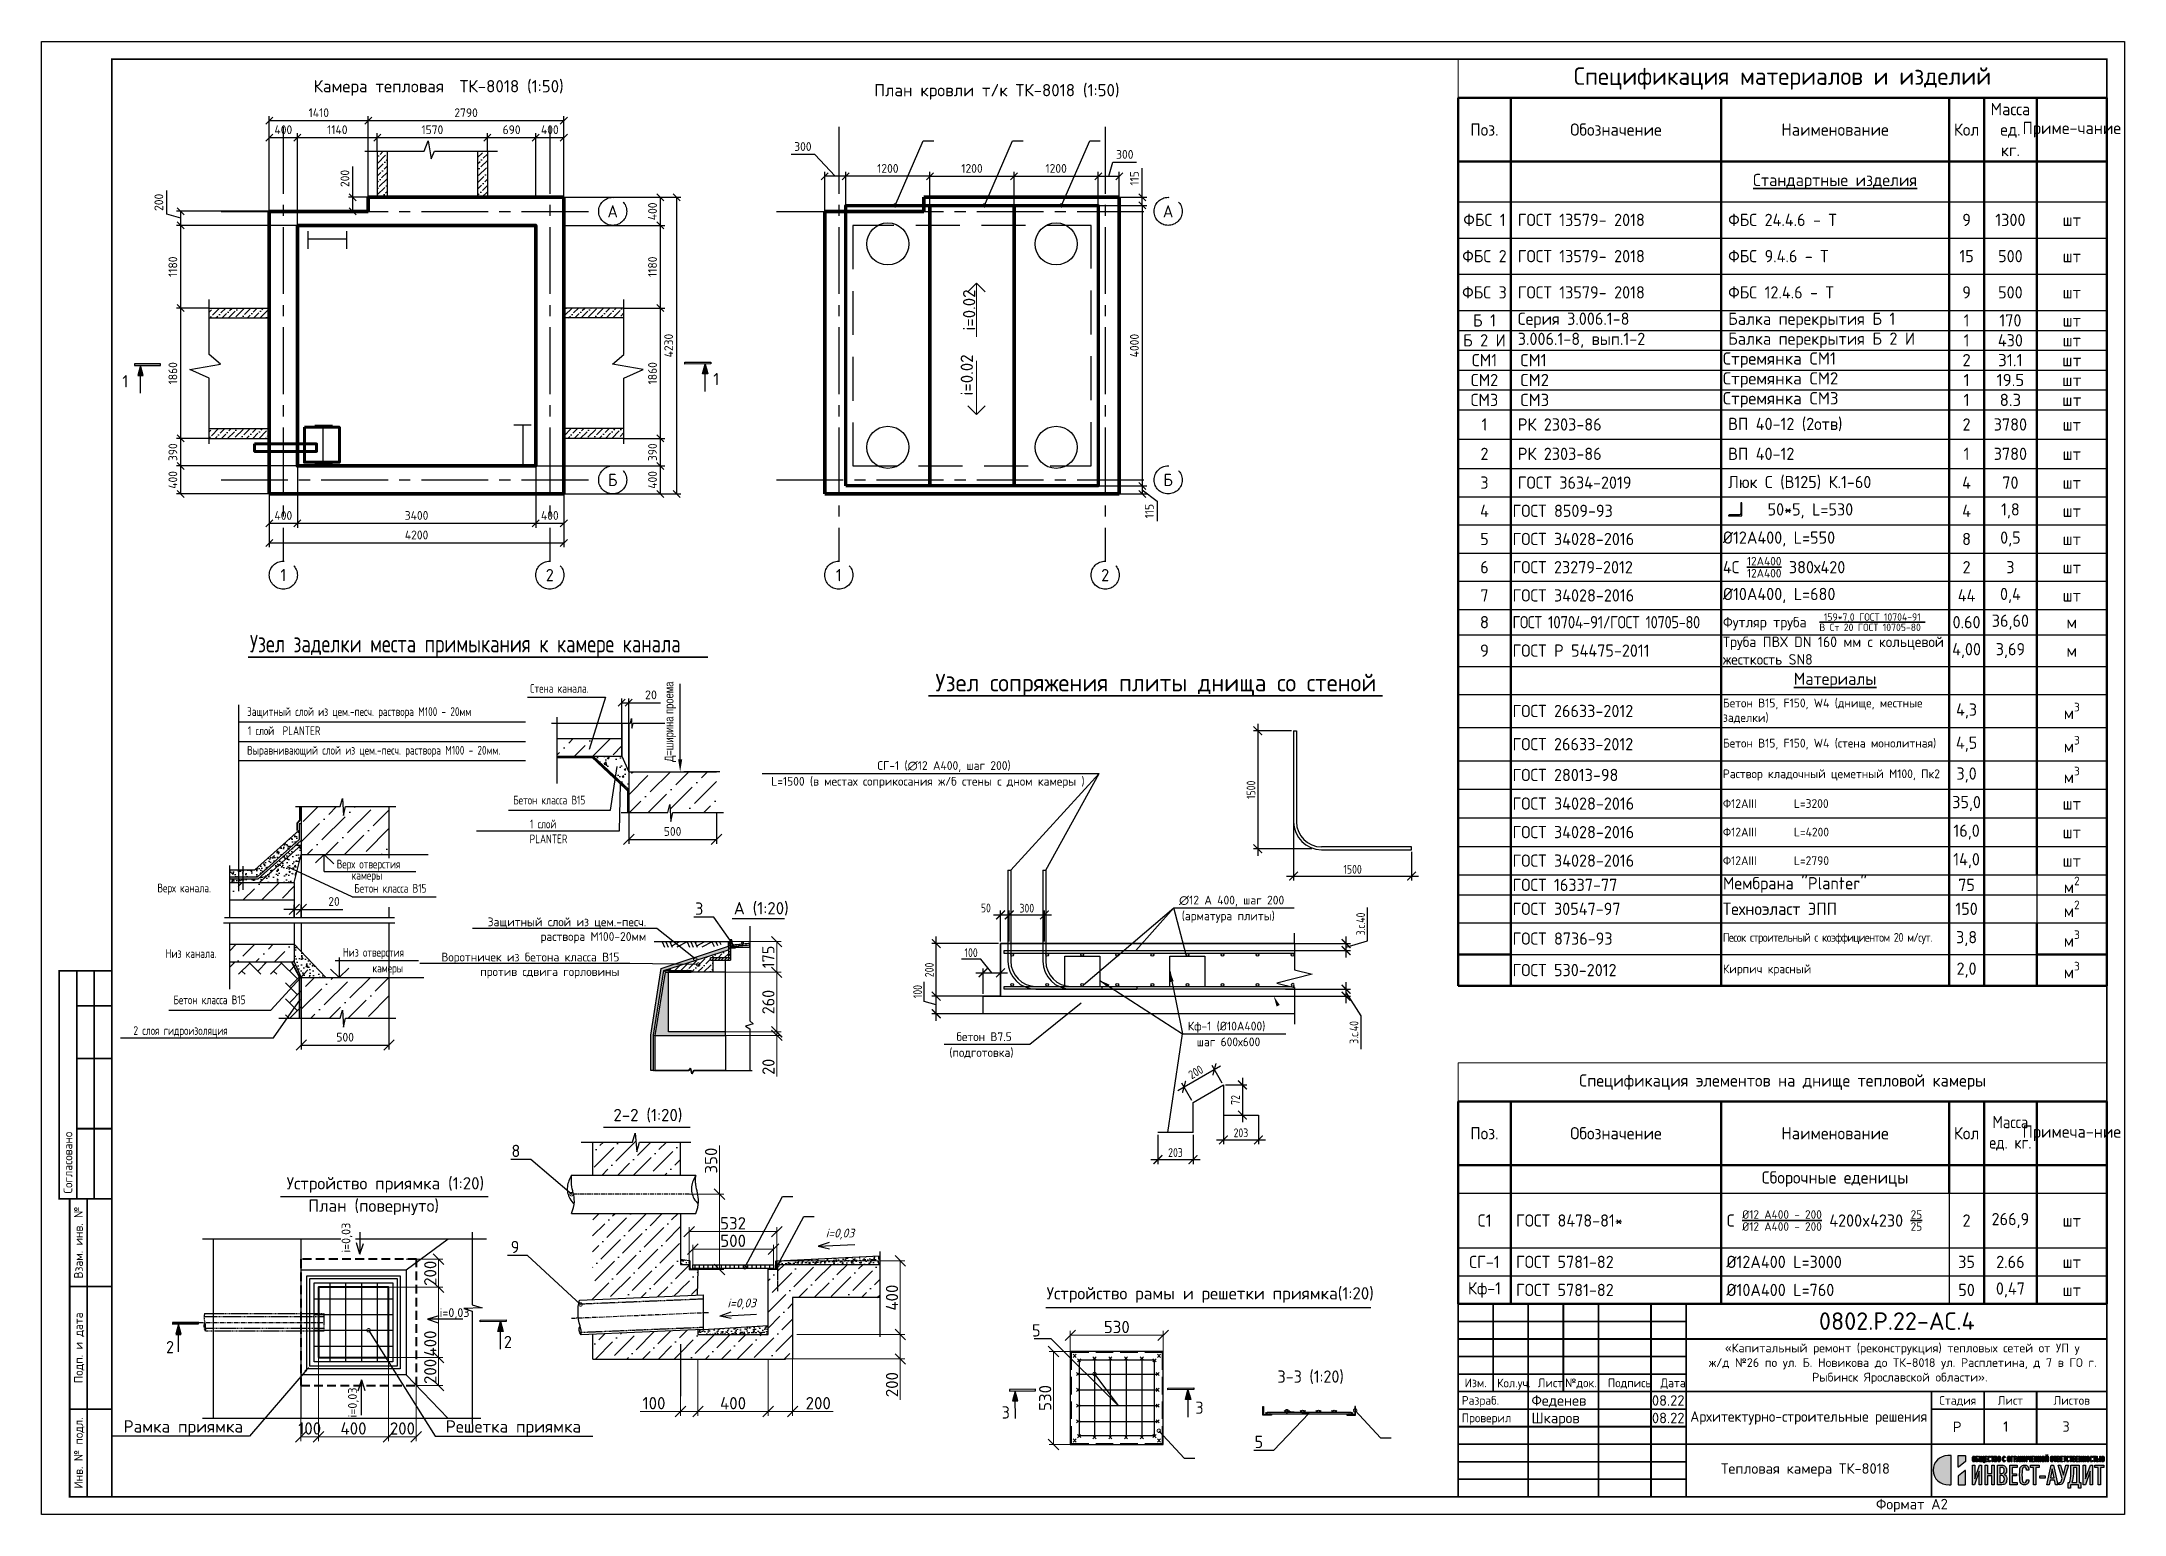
# Model space of a CAD drawing. Header units: millimetres. Extents: x 1601 to 14530, y 1157 to 12625.
# Drawn here: x 7191 to 7785, y 2141 to 2561 of the extents above; entities that cross this region are included whole.
import ezdxf
from ezdxf import colors
from ezdxf.entities.mleader import LeaderData, LeaderLine
from ezdxf.enums import TextEntityAlignment as Align
from ezdxf.math import Vec2, Vec3

# ---------------------------------------------------------------- set-up
doc = ezdxf.new("R2010")
doc.units = ezdxf.units.MM
for name, pattern in [('CENTER', [2, 1.25, -0.25, 0.25, -0.25]), ('DASHED', [7, 5, -2, 0]), ('HIDDEN', [0.375, 0.25, -0.125]), ('осевая2', [28.575, 19.05, -3.175, 3.175, -3.175])]:
    doc.linetypes.add(name, pattern=pattern)
for name, color, linetype in [('N', 7, 'Continuous'), ('NA', 7, 'Continuous'), ('РАЗМЕР', 7, 'Continuous'), ('Штриховка', 7, 'Continuous')]:
    doc.layers.add(name, color=color, linetype=linetype)
for name, color, linetype, lineweight in [('Заголовки', 3, 'Continuous', 35), ('Осевая', 2, 'осевая2', 30), ('Основной', 1, 'Continuous', 60), ('Размер 3.5', 250, 'Continuous', 35), ('Размерный', 4, 'Continuous', 30), ('Размеры на чертеже', 250, 'Continuous', 25), ('таблица', 250, 'Continuous', 35), ('Тонкие', 5, 'Continuous', 30)]:
    doc.layers.add(name, color=color, linetype=linetype, lineweight=lineweight)
doc.styles.add('-ISOCPEUR-', font='isocpeur.TTF')
doc.styles.add('GOST', font='GOST Common.ttf')
doc.styles.add('GOST 2.304', font='CS_Gost2304.shx')
doc.styles.add('RUSS', font='russ.shx', dxfattribs={"width": 0.8})
doc.styles.get("Standard").update_dxf_attribs({"font": 'GOST Common.ttf'})
doc.dimstyles.new('SPDS', dxfattribs={"dimscale": 100, "dimtxt": 2.5, "dimasz": 2.5, "dimexe": 1.25, "dimexo": 0.625, "dimtad": 1, "dimdec": 0, "dimrnd": 0.001, "dimtxsty": 'GOST 2.304', "dimblk": 'ARCHTICK', "dimcen": 2.5, "dimdle": 2, "dimadec": 0, "dimazin": 2, "dimtfac": 0.75, "dimtdec": 0, "dimtmove": 1, "dimatfit": 3, "dimfxl": 1, "dimtolj": 1, "dimarcsym": 1})
doc.dimstyles.new('М 1 к 100', dxfattribs={"dimtxt": 3.5, "dimasz": 3, "dimexe": 1.25, "dimexo": 0, "dimgap": 1, "dimtad": 1, "dimdec": 0, "dimlfac": 100, "dimtxsty": 'GOST', "dimblk": 'OBLIQUE', "dimcen": 5, "dimclrd": 256, "dimclre": 256, "dimclrt": 256, "dimazin": 2, "dimtfac": 1, "dimtdec": 0, "dimtmove": 0, "dimatfit": 3, "dimldrblk": 'NONE', "dimfxl": 0, "dimlwd": -1, "dimlwe": -1, "dimarcsym": 2})
doc.dimstyles.new('М 1 к 20', dxfattribs={"dimtxt": 3.5, "dimasz": 3, "dimexe": 1.25, "dimexo": 0, "dimtad": 1, "dimdec": 0, "dimlfac": 20, "dimzin": 0, "dimdsep": 46, "dimtxsty": 'GOST', "dimblk": 'OBLIQUE', "dimcen": 5, "dimadec": 8, "dimazin": 0, "dimtfac": 1, "dimtdec": 0, "dimtmove": 0, "dimatfit": 3, "dimldrblk": 'NONE', "dimfxl": 1.25, "dimtolj": 1, "dimtzin": 0, "dimlwd": 20, "dimlwe": 20, "dimarcsym": 1})
doc.dimstyles.new('М 1 к 50', dxfattribs={"dimtxt": 2.5, "dimasz": 2, "dimexe": 1.25, "dimexo": 0, "dimgap": 1, "dimtad": 1, "dimdec": 0, "dimlfac": 50, "dimzin": 0, "dimdsep": 46, "dimtxsty": 'GOST', "dimblk": 'OBLIQUE', "dimcen": 0, "dimclrd": 256, "dimclre": 256, "dimclrt": 256, "dimazin": 2, "dimtfac": 1, "dimtdec": 0, "dimtmove": 0, "dimatfit": 3, "dimldrblk": 'NONE', "dimfxl": 1.25, "dimtolj": 1, "dimtzin": 0, "dimlwd": -1, "dimlwe": -1, "dimarcsym": 2})
pattern_1 = [(50, (5487.7607, -7818.0755), (3.5863009, -0.3137607), [0.375, -4.125]), (355, (5487.7607, -7818.0755), (-0.6937567, 3.7609607), [0.3, -3.3]), (100.4514, (5488.0596, -7818.1016), (2.8925469, 3.4471977), [0.318701, -3.5057106]), (46.1842, (5487.7607, -7817.0755), (5.3362052, -0.827595), [0.5625, -6.1875]), (96.6356, (5488.2054, -7817.1445), (4.6733135, 4.8705894), [0.4780514, -5.258565]), (351.1842, (5487.761, -7817.0755), (4.6733097, 4.870593), [0.45, -4.95]), (21, (5488.2607, -7817.3255), (2.9845353, -2.01309445), [0.375, -4.125]), (326, (5488.2607, -7817.3255), (1.2165767, 3.6257502), [0.3, -3.3]), (71.4514, (5488.5095, -7817.4932), (4.2011131, 1.6126525), [0.318701, -3.5057106]), (37.5, (5487.7607, -7818.0755), (0.06079928, 1.66446927), [0, -3.26, 0, -3.35, 0, -3.3125]), (7.5, (5487.7607, -7818.0755), (1.3153477, 1.97205856), [0, -1.91, 0, -3.185, 0, -1.2625]), (327.5, (5486.6457, -7818.0755), (2.66911218, -0.11277436), [0, -1.25, 0, -3.9, 0, -5.175]), (317.5, (5486.1457, -7818.0755), (2.91593085, 0.5005249), [0, -1.625, 0, -2.59, 0, -3.675])]
pattern_2 = [(45, (5487.7607, -7818.0755), (1.9887378, 7.2920387), [9.375, -1.875, 0, -1.875])]
pattern_3 = [(45, (5435.5615, -7769.9032), (1.9887378, 7.2920387), [9.375, -1.875, 0, -1.875])]
pattern_4 = [(45, (364.0255, -868.468), (0.6735192, 2.46957043), [3.175, -0.635, 0, -0.635])]
pattern_5 = [(45, (6125.8713, 2040.2227), (1.683798, 6.173926), [7.9375, -1.5875, 0, -1.5875])]
pattern_6 = [(82.5, (5957.4659, -7960.4982), (-1.12561055, 1.0543417), [0, -1.216, 0, -1.36, 0, -1.3]), (52.5, (5957.4659, -7960.4982), (-0.59531, 2.5975838), [0, -0.656, 0, -1.096, 0, -0.42]), (12.5, (5956.7701, -7961.194), (1.75842342, 1.7648259), [0, -0.4, 0, -1.44, 0, -1.88]), (2.5, (5956.77, -7961.194), (1.20403373, 2.1970103), [0, -0.2, 0, -0.944, 0, -1.08])]

msp = doc.modelspace()

# ---------------------------------------------------------------- texts
at = {"style": 'GOST'}
msp.add_text('Согласовано', height=2.5, rotation=90, dxfattribs=at).set_placement((7198.5803, 2232.9364), align=Align.MIDDLE_LEFT)
for s, p in [('Взам. инв. №', (7201.5803, 2218.9364)), ('Подп. и дата', (7201.5803, 2188.9364)), ('Инв. № подл.', (7201.5803, 2158.9364))]:
    msp.add_text(s, height=2.5, rotation=90, dxfattribs=at).set_placement(p, align=Align.MIDDLE_CENTER)
at = {"style": '-ISOCPEUR-'}
for p in [(7279.117, 2216.0708), (7280.9644, 2169.0705)]:
    msp.add_text('i=0,03', height=2.5, rotation=90, dxfattribs=at).set_placement(p)
at = {"style": 'GOST', "oblique": 15}
for p in [(7414.6967, 2220.4047), (7386.6679, 2200.4755)]:
    msp.add_text('i=0,03', height=2.5, dxfattribs=at).set_placement(p)
at = {"style": '-ISOCPEUR-'}
msp.add_text('i=0,03', height=2.5, dxfattribs=at).set_placement((7304.5728, 2197.7199))
for s, height, style, p in [('Изм.', 2.5, 'GOST', (7600.0803, 2178.9364)), ('Кол.уч.', 2.5, 'GOST', (7610.97, 2178.887)), ('Лист', 2.5, 'GOST', (7621.3846, 2178.9364)), ('№док.', 2.5, 'GOST', (7630.0803, 2178.9364)), ('Подпись', 2.5, 'GOST', (7643.9616, 2178.9364)), ('Дата', 2.5, 'GOST', (7656.3885, 2178.9364)), ('Стадия', 2.5, 'GOST', (7737.5803, 2173.9364)), ('Лист', 2.5, 'GOST', (7752.5803, 2173.9364)), ('Листов', 2.5, 'GOST', (7770.0803, 2173.9364)), ('Р', 3, '-ISOCPEUR-', (7737.3795, 2166.3912))]:
    msp.add_text(s, height=height, dxfattribs=dict(style=style)).set_placement(p, align=Align.MIDDLE_CENTER)
at = {"style": 'GOST'}
for s, p in [('Разраб.', (7596.0803, 2173.9364)), ('Проверил', (7596.0803, 2168.9364))]:
    msp.add_text(s, height=2.5, dxfattribs=at).set_placement(p, align=Align.MIDDLE_LEFT)
at = {"color": 18, "linetype": 'ByBlock', "true_color": 0x000000, "insert": (7370.3906, 2367.4694), "char_height": 2.5, "attachment_point": 5, "rotation": 90, "style": 'RUSS'}
msp.add_mtext('\\A1;Д=ширина проема', dxfattribs=at)
for s, insert, char_height, width, attachment_point, style in [('\\pi5.49715;{\\C7;«Капитальный ремонт (реконструкция) тепловых сетей от УП у \\P\\pi0.95192;ж/д №26 по ул. Б. Новикова до ТК-8018 ул. Расплетина, д 7 в ГО г. \\P\\pi30.38942;Рыбинск Ярославской области».}', (7665.6299, 2190.1332), 2.5, 110.528844, 1, '-ISOCPEUR-'), ('Архитектурно-строительные решения', (7695.0803, 2168.9364), 3, 70, 5, 'GOST')]:
    msp.add_mtext(s, dxfattribs=dict(insert=insert, char_height=char_height, width=width, attachment_point=attachment_point, style=style))
at = {"insert": (7666.493, 2156.01), "char_height": 3, "attachment_point": 1, "style": '-ISOCPEUR-'}
msp.add_mtext_dynamic_manual_height_columns('\\pi3.5517;Тепловая камера ТК-8018', width=55.7034, gutter_width=12.5, heights=[0], dxfattribs=at)
at = {"style": '-ISOCPEUR-', "flags": 8}
for tag, p in [('1', (7751.2672, 2166.4758)), ('3', (7768.468, 2166.4758))]:
    msp.add_attdef(tag, text='*', height=3, dxfattribs=at).set_placement(p, align=Align.MIDDLE_CENTER)
at = {"layer": 'N', "color": 18, "true_color": 0x000000, "width": 0.8}
for s, p in [('Стена канала.', (7330.362, 2375.742)), ('Защитный слой из цем.-песч. раствора М100 - 20мм', (7249.6669, 2369.124)), ('Выравнивающий слой из цем.-песч. раствора М100 - 20мм.', (7249.6669, 2358.0976)), ('Бетон класса В15', (7325.5756, 2343.8907))]:
    msp.add_text(s, height=2.5, dxfattribs=at).set_placement(p)
at = {"layer": 'Заголовки', "color": 18, "true_color": 0x000000, "width": 0.8}
for s, height, p in [('Узел заделки места примыкания к камере канала ', 5, (7250.4743, 2387.2618)), ('1 слой  PLANTER ', 2.5, (7249.8961, 2363.6753)), ('1 слой ', 2.5, (7330.3681, 2337.0696)), ('PLANTER ', 2.5, (7330.2721, 2332.8201)), ('Верх отверстия', 2.5, (7275.2431, 2325.6414)), ('камеры', 2.5, (7279.4963, 2322.4359)), ('Верх канала.', 2.5, (7224.1018, 2318.8236)), ('Бетон класса В15', 2.5, (7280.2605, 2318.7219)), ('Низ канала.', 2.5, (7226.4293, 2300.1287)), ('Низ отверстия', 2.5, (7276.9852, 2300.4781)), ('камеры', 2.5, (7285.4452, 2295.9725)), ('Бетон класса В15', 2.5, (7228.6719, 2286.9147)), ('2 слоя гидроизоляция ', 2.5, (7217.2758, 2278.1644))]:
    msp.add_text(s, height=height, dxfattribs=at).set_placement(p)
at = {"layer": 'Заголовки', "color": 18, "true_color": 0x000000}
msp.add_text('Узел сопряжения плиты днища со стеной', height=5, dxfattribs=at).set_placement((7446.0014, 2376.1411))
at = {"layer": 'Основной', "char_height": 3.5, "attachment_point": 5}
for s, insert, rotation in [('А', (7353.9463, 2513.0451), 359.9916592), ('А', (7512.3595, 2513.0451), 359.9916592), ('Б', (7353.9463, 2436.4461), 0.0083408), ('Б', (7512.3595, 2436.4461), 0.0083408)]:
    msp.add_mtext_dynamic_manual_height_columns(s, width=5.739849, gutter_width=12.5, heights=[0], dxfattribs=dict(at, insert=insert, rotation=rotation))
for s, insert in [('1', (7260.0062, 2409.2967)), ('2', (7336.0082, 2409.2967)), ('1', (7418.4195, 2409.2967)), ('2', (7494.4215, 2409.2967))]:
    msp.add_mtext_dynamic_manual_height_columns(s, width=5.739849, gutter_width=12.5, heights=[0], dxfattribs=dict(at, insert=insert))
at = {"layer": 'РАЗМЕР', "color": 18, "true_color": 0x000000}
for s, p in [('СГ-1 (∅12 А400, шаг 200)', (7429.4491, 2353.7413)), ('L=1500 (в местах соприкосания ж/б стены с дном камеры )', (7399.1521, 2349.2413)), ('∅12 А 400, шаг 200', (7515.455, 2315.3614)), ('(арматура плиты)', (7516.2362, 2310.8614)), ('Кф-1 (%%C10А400)', (7517.9367, 2279.4316)), ('бетон В7.5', (7451.9929, 2276.406)), ('шаг 600х600 ', (7520.4992, 2274.9316)), ('(подготовка)', (7449.9616, 2271.906))]:
    msp.add_text(s, height=2.5, dxfattribs=at).set_placement(p)
at = {"layer": 'Размер 3.5', "style": '-ISOCPEUR-'}
for s, p in [('А (1:20)', (7388.4751, 2312.5506)), ('Устройство приямка (1:20)', (7260.9449, 2234.0987)), ('План (повернуто)', (7267.1162, 2227.7252)), ('Устройство рамы и решетки приямка(1:20)', (7477.6961, 2202.7287))]:
    msp.add_text(s, height=3.5, dxfattribs=at).set_placement(p)
at = {"layer": 'Размер 3.5', "char_height": 3.5, "attachment_point": 1, "style": '-ISOCPEUR-'}
for s, width, insert in [('\\pi2.23557;{\\C7;Камера тепловая  ТК-8018 (1:50)}', 76.571142, (7266.3684, 2550.4793)), ('\\pi30.00884;{\\C7;План кровли т/к ТК-8018 (1:50)}', 128.617672, (7398.5007, 2549.3507))]:
    msp.add_mtext_dynamic_manual_height_columns(s, width=width, gutter_width=12.5, heights=[0], dxfattribs=dict(at, insert=insert))
at = {"layer": 'Размер 3.5', "char_height": 3.5, "attachment_point": 3, "rotation": 90, "style": '-ISOCPEUR-'}
for insert in [(7453.8524, 2490.7585), (7453.1901, 2472.2387)]:
    msp.add_mtext_dynamic_manual_height_columns('{\\C0;i=0.02}', width=14.925819, gutter_width=12.5, heights=[7.7324], dxfattribs=dict(at, insert=insert))
at = {"layer": 'Размер 3.5', "insert": (7714.2448, 2145.8651), "char_height": 3, "width": 145.943815, "attachment_point": 1, "style": '-ISOCPEUR-'}
msp.add_mtext('\\A1;{\\C7;Формат А2}', dxfattribs=at)
at = {"layer": 'Размерный', "color": 0, "style": '-ISOCPEUR-'}
for s, p in [('Феденев', (7615.9853, 2172.4137)), ('08.22', (7650.335, 2172.4137)), ('Шкаров', (7615.9853, 2167.4137)), ('08.22', (7650.335, 2167.4137))]:
    msp.add_text(s, height=3, dxfattribs=at).set_placement(p)
at = {"layer": 'Размерный', "color": 7, "lineweight": 30, "insert": (7622.4807, 2199.0466), "char_height": 5, "width": 185, "attachment_point": 1, "style": '-ISOCPEUR-'}
msp.add_mtext('\\pi65.5,l10;0802.Р.22-АС.4', dxfattribs=at)

# ---------------------------------------------------------------- blocks, each defined once
blk = doc.blocks.new('_Oblique')
at = {"color": 0, "linetype": 'ByBlock', "lineweight": -2}
blk.add_line((-0.5, -0.5), (0.5, 0.5), dxfattribs=at)
blk = doc.blocks.new('*D85')
at = {"transparency": 16777216}
for p, q in [((7265.14, 2282.93), (7265.14, 2274.02)), ((7290.14, 2282.93), (7290.14, 2274.02)), ((7265.14, 2275.27), (7290.14, 2275.27))]:
    blk.add_line(p, q, dxfattribs=at)
at = {"layer": 'Defpoints', "color": 0, "transparency": 16777216}
for p in [(7265.14, 2282.93), (7290.14, 2282.93), (7290.14, 2275.27)]:
    blk.add_point(p, dxfattribs=at)
at = {"transparency": 16777216, "xscale": 3, "yscale": 3, "zscale": 3, "rotation": 180}
blk.add_blockref('_Oblique', (7265.14, 2275.27), dxfattribs=at)
at = {"transparency": 16777216, "xscale": 3, "yscale": 3, "zscale": 3}
blk.add_blockref('_Oblique', (7290.14, 2275.27), dxfattribs=at)
at = {"transparency": 16777216, "insert": (7277.64, 2277.52), "char_height": 2.5, "attachment_point": 5}
blk.add_mtext('500', dxfattribs=at)
blk = doc.blocks.new('_None')
blk = doc.blocks.new('*D86')
at = {"transparency": 16777216}
for p, q in [((7356.53, 2357.67), (7356.53, 2374.15)), ((7356.53, 2372.9), (7358.53, 2372.9)), ((7358.53, 2353.23), (7358.53, 2374.15)), ((7358.53, 2372.9), (7367.61, 2372.9))]:
    blk.add_line(p, q, dxfattribs=at)
at = {"layer": 'Defpoints', "color": 0, "transparency": 16777216}
for p in [(7358.53, 2372.9), (7356.53, 2357.67), (7358.53, 2353.23)]:
    blk.add_point(p, dxfattribs=at)
at = {"transparency": 16777216, "xscale": 2, "yscale": 2, "zscale": 2, "rotation": 180}
blk.add_blockref('_Oblique', (7356.53, 2372.9), dxfattribs=at)
at = {"transparency": 16777216, "xscale": 2, "yscale": 2, "zscale": 2}
blk.add_blockref('_Oblique', (7358.53, 2372.9), dxfattribs=at)
at = {"transparency": 16777216, "insert": (7364.86, 2375.15), "char_height": 2.5, "attachment_point": 5, "style": '-ISOCPEUR-'}
blk.add_mtext('\\A1;20', dxfattribs=at)
blk = doc.blocks.new('*D87')
at = {"transparency": 16777216}
for p, q in [((7358.53, 2341.6), (7358.53, 2332.69)), ((7383.53, 2341.6), (7383.53, 2332.69)), ((7358.53, 2333.94), (7383.53, 2333.94))]:
    blk.add_line(p, q, dxfattribs=at)
at = {"layer": 'Defpoints', "color": 0, "transparency": 16777216}
for p in [(7358.53, 2341.6), (7383.53, 2341.6), (7383.53, 2333.94)]:
    blk.add_point(p, dxfattribs=at)
at = {"transparency": 16777216, "xscale": 3, "yscale": 3, "zscale": 3, "rotation": 180}
blk.add_blockref('_Oblique', (7358.53, 2333.94), dxfattribs=at)
at = {"transparency": 16777216, "xscale": 3, "yscale": 3, "zscale": 3}
blk.add_blockref('_Oblique', (7383.53, 2333.94), dxfattribs=at)
at = {"transparency": 16777216, "insert": (7371.03, 2336.19), "char_height": 2.5, "attachment_point": 5}
blk.add_mtext('500', dxfattribs=at)
blk = doc.blocks.new('*D88')
at = {"transparency": 16777216}
for p, q in [((7263.14, 2313.97), (7260.14, 2313.97)), ((7263.14, 2311.67), (7263.14, 2315.22)), ((7263.14, 2313.97), (7265.14, 2313.97)), ((7265.14, 2311.67), (7265.14, 2315.22)), ((7265.14, 2313.97), (7276.96, 2313.97))]:
    blk.add_line(p, q, dxfattribs=at)
at = {"layer": 'Defpoints', "color": 0, "transparency": 16777216}
for p in [(7263.14, 2311.67), (7265.14, 2313.97), (7265.14, 2311.67)]:
    blk.add_point(p, dxfattribs=at)
at = {"transparency": 16777216, "xscale": 3, "yscale": 3, "zscale": 3}
blk.add_blockref('_Oblique', (7263.14, 2313.97), dxfattribs=at)
at = {"transparency": 16777216, "xscale": 3, "yscale": 3, "zscale": 3, "rotation": 180}
blk.add_blockref('_Oblique', (7265.14, 2313.97), dxfattribs=at)
at = {"transparency": 16777216, "insert": (7274.46, 2316.22), "char_height": 2.5, "attachment_point": 5}
blk.add_mtext('20', dxfattribs=at)
blk = doc.blocks.new('Лого')
h = blk.add_hatch(color=151)
h.set_gradient(color1=(158, 191, 227), color2=(46, 54, 92), tint=1, name='HEMISPHERICAL')
edge = h.paths.add_edge_path()
edge.add_spline(control_points=[(0.35, 0.49), (-0.19, 0.45), (-0.66, 0.87), (-0.66, 1.41), (-0.66, 1.41), (-0.66, 1.92), (-0.24, 2.34), (0.27, 2.34), (0.27, 2.34), (0.27, 2.34), (0.47, 2.34), (0.47, 2.34), (0.47, 2.34), (0.48, 2.34), (0.48, 2.33), (0.48, 2.33), (0.48, 2.33), (0.48, 2.33), (0.48, 0.51), (0.48, 0.51), (0.48, 0.51), (0.48, 0.5), (0.48, 0.49), (0.47, 0.49), (0.47, 0.49), (0.47, 0.49), (0.35, 0.49), (0.35, 0.49), (0.35, 0.49), (0.35, 0.49), (0.35, 0.49), (0.35, 0.49)], knot_values=[0, 0, 0, 0, 0.111111, 0.111111, 0.111111, 0.111211, 0.222222, 0.222222, 0.222222, 0.222322, 0.333333, 0.333333, 0.333333, 0.333433, 0.444444, 0.444444, 0.444444, 0.444544, 0.555556, 0.555556, 0.555556, 0.555656, 0.666667, 0.666667, 0.666667, 0.666767, 0.777778, 0.777778, 0.777778, 0.777878, 1, 1, 1, 1], degree=3, periodic=0)
edge = h.paths.add_edge_path()
edge.add_spline(control_points=[(0.96, 1.6), (0.96, 1.6), (1.39, 1.97), (1.39, 1.97), (1.39, 1.97), (1.39, 1.97), (1.39, 1.97), (1.39, 1.98), (1.39, 1.98), (1.39, 1.98), (1.39, 2.33), (1.39, 2.33), (1.39, 2.33), (1.39, 2.33), (1.38, 2.34), (1.38, 2.34), (1.38, 2.34), (1.38, 2.34), (0.95, 2.34), (0.95, 2.34), (0.95, 2.34), (0.94, 2.34), (0.93, 2.33), (0.93, 2.33), (0.93, 2.33), (0.93, 2.33), (0.93, 1.61), (0.93, 1.61), (0.93, 1.61), (0.93, 1.61), (0.94, 1.6), (0.94, 1.6), (0.94, 1.6), (0.95, 1.6), (0.95, 1.6), (0.96, 1.6)], knot_values=[0, 0, 0, 0, 0.1, 0.1, 0.1, 0.1001, 0.2, 0.2, 0.2, 0.2001, 0.3, 0.3, 0.3, 0.3001, 0.4, 0.4, 0.4, 0.4001, 0.5, 0.5, 0.5, 0.5001, 0.6, 0.6, 0.6, 0.6001, 0.7, 0.7, 0.7, 0.7001, 0.8, 0.8, 0.8, 0.8001, 1, 1, 1, 1], degree=3, periodic=0)
edge = h.paths.add_edge_path()
edge.add_spline(control_points=[(0.94, 1.06), (0.94, 1.06), (1.37, 1.4), (1.37, 1.4), (1.37, 1.4), (1.37, 1.4), (1.38, 1.4), (1.38, 1.4), (1.38, 1.4), (1.39, 1.4), (1.39, 1.4), (1.39, 1.39), (1.39, 1.39), (1.39, 1.39), (1.39, 0.51), (1.39, 0.51), (1.39, 0.51), (1.39, 0.5), (1.38, 0.49), (1.38, 0.49), (1.38, 0.49), (1.38, 0.49), (0.95, 0.49), (0.95, 0.49), (0.95, 0.49), (0.94, 0.49), (0.93, 0.5), (0.93, 0.51), (0.93, 0.51), (0.93, 0.51), (0.93, 1.05), (0.93, 1.05), (0.93, 1.05), (0.93, 1.05), (0.94, 1.06), (0.94, 1.06)], knot_values=[0, 0, 0, 0, 0.1, 0.1, 0.1, 0.1001, 0.2, 0.2, 0.2, 0.2001, 0.3, 0.3, 0.3, 0.3001, 0.4, 0.4, 0.4, 0.4001, 0.5, 0.5, 0.5, 0.5001, 0.6, 0.6, 0.6, 0.6001, 0.7, 0.7, 0.7, 0.7001, 0.8, 0.8, 0.8, 0.8001, 1, 1, 1, 1], degree=3, periodic=0)
at = {"true_color": 0x2e365c}
h = blk.add_hatch(color=159, dxfattribs=at)
h.dxf.hatch_style = 1
edge = h.paths.add_edge_path()
edge.add_spline(control_points=[(10.17, 1.59), (10.17, 1.59), (10.17, 1.73), (10.17, 1.73), (10.17, 1.73), (10.17, 1.73), (9.6, 1.73), (9.6, 1.73), (9.6, 1.73), (9.6, 1.73), (9.6, 1.59), (9.6, 1.59), (9.6, 1.59), (9.6, 1.59), (9.81, 1.59), (9.81, 1.59), (9.81, 1.59), (9.81, 1.59), (9.81, 0.49), (9.81, 0.49), (9.81, 0.49), (9.81, 0.49), (9.96, 0.49), (9.96, 0.49), (9.96, 0.49), (9.96, 0.49), (9.96, 1.59), (9.96, 1.59), (9.96, 1.59), (9.96, 1.59), (10.17, 1.59), (10.17, 1.59)], knot_values=[0, 0, 0, 0, 0.111111, 0.111111, 0.111111, 0.111211, 0.222222, 0.222222, 0.222222, 0.222322, 0.333333, 0.333333, 0.333333, 0.333433, 0.444444, 0.444444, 0.444444, 0.444544, 0.555556, 0.555556, 0.555556, 0.555656, 0.666667, 0.666667, 0.666667, 0.666767, 0.777778, 0.777778, 0.777778, 0.777878, 1, 1, 1, 1], degree=3, periodic=0)
edge = h.paths.add_edge_path()
edge.add_spline(control_points=[(9.46, 0.49), (9.46, 0.49), (9.46, 1.73), (9.46, 1.73), (9.46, 1.73), (9.46, 1.73), (9.32, 1.73), (9.32, 1.73), (9.32, 1.73), (9.32, 1.73), (9.02, 0.87), (9.02, 0.87), (9.02, 0.87), (9.02, 0.87), (9.02, 1.73), (9.02, 1.73), (9.02, 1.73), (9.02, 1.73), (8.87, 1.73), (8.87, 1.73), (8.87, 1.73), (8.87, 1.73), (8.87, 0.49), (8.87, 0.49), (8.87, 0.49), (8.87, 0.49), (9.01, 0.49), (9.01, 0.49), (9.01, 0.49), (9.01, 0.49), (9.31, 1.35), (9.31, 1.35), (9.31, 1.35), (9.31, 1.35), (9.31, 0.49), (9.31, 0.49), (9.31, 0.49), (9.31, 0.49), (9.46, 0.49), (9.46, 0.49)], knot_values=[0, 0, 0, 0, 0.090909, 0.090909, 0.090909, 0.091009, 0.181818, 0.181818, 0.181818, 0.181918, 0.272727, 0.272727, 0.272727, 0.272827, 0.363636, 0.363636, 0.363636, 0.363736, 0.454545, 0.454545, 0.454545, 0.454645, 0.545455, 0.545455, 0.545455, 0.545555, 0.636364, 0.636364, 0.636364, 0.636464, 0.727273, 0.727273, 0.727273, 0.727373, 0.818182, 0.818182, 0.818182, 0.818282, 1, 1, 1, 1], degree=3, periodic=0)
edge = h.paths.add_edge_path(flags=16)
edge.add_spline(control_points=[(8.46, 0.63), (8.46, 0.63), (8.15, 0.63), (8.15, 0.63), (8.15, 0.63), (8.21, 0.79), (8.24, 0.97), (8.24, 1.2), (8.24, 1.2), (8.24, 1.2), (8.24, 1.59), (8.24, 1.59), (8.24, 1.59), (8.24, 1.59), (8.46, 1.59), (8.46, 1.59), (8.46, 1.59), (8.46, 1.59), (8.46, 0.63), (8.46, 0.63)], knot_values=[0, 0, 0, 0, 0.166667, 0.166667, 0.166667, 0.166767, 0.333333, 0.333333, 0.333333, 0.333433, 0.5, 0.5, 0.5, 0.5001, 0.666667, 0.666667, 0.666667, 0.666767, 1, 1, 1, 1], degree=3, periodic=0)
edge = h.paths.add_edge_path()
edge.add_spline(control_points=[(8.71, 0.27), (8.71, 0.27), (8.71, 0.63), (8.71, 0.63), (8.71, 0.63), (8.71, 0.63), (8.61, 0.63), (8.61, 0.63), (8.61, 0.63), (8.61, 0.63), (8.61, 1.73), (8.61, 1.73), (8.61, 1.73), (8.61, 1.73), (8.09, 1.73), (8.09, 1.73), (8.09, 1.73), (8.09, 1.73), (8.09, 1.23), (8.09, 1.23), (8.09, 1.23), (8.09, 0.99), (8.06, 0.79), (7.99, 0.63), (7.99, 0.63), (7.99, 0.63), (7.92, 0.63), (7.92, 0.63), (7.92, 0.63), (7.92, 0.63), (7.92, 0.27), (7.92, 0.27), (7.92, 0.27), (7.92, 0.27), (8.06, 0.27), (8.06, 0.27), (8.06, 0.27), (8.06, 0.27), (8.06, 0.49), (8.06, 0.49), (8.06, 0.49), (8.06, 0.49), (8.57, 0.49), (8.57, 0.49), (8.57, 0.49), (8.57, 0.49), (8.57, 0.27), (8.57, 0.27), (8.57, 0.27), (8.57, 0.27), (8.71, 0.27), (8.71, 0.27)], knot_values=[0, 0, 0, 0, 0.071429, 0.071429, 0.071429, 0.071529, 0.142857, 0.142857, 0.142857, 0.142957, 0.214286, 0.214286, 0.214286, 0.214386, 0.285714, 0.285714, 0.285714, 0.285814, 0.357143, 0.357143, 0.357143, 0.357243, 0.428571, 0.428571, 0.428571, 0.428671, 0.5, 0.5, 0.5, 0.5001, 0.571429, 0.571429, 0.571429, 0.571529, 0.642857, 0.642857, 0.642857, 0.642957, 0.714286, 0.714286, 0.714286, 0.714386, 0.785714, 0.785714, 0.785714, 0.785814, 0.857143, 0.857143, 0.857143, 0.857243, 1, 1, 1, 1], degree=3, periodic=0)
edge = h.paths.add_edge_path()
edge.add_spline(control_points=[(7.94, 1.73), (7.94, 1.73), (7.77, 1.73), (7.77, 1.73), (7.77, 1.73), (7.77, 1.73), (7.61, 1.1), (7.61, 1.1), (7.61, 1.1), (7.61, 1.1), (7.43, 1.73), (7.43, 1.73), (7.43, 1.73), (7.43, 1.73), (7.27, 1.73), (7.27, 1.73), (7.27, 1.73), (7.27, 1.73), (7.53, 0.89), (7.53, 0.89), (7.53, 0.89), (7.53, 0.89), (7.49, 0.75), (7.49, 0.75), (7.49, 0.75), (7.46, 0.65), (7.43, 0.63), (7.33, 0.63), (7.33, 0.63), (7.33, 0.63), (7.33, 0.49), (7.33, 0.49), (7.33, 0.49), (7.5, 0.49), (7.57, 0.52), (7.62, 0.69), (7.62, 0.69), (7.62, 0.69), (7.94, 1.73), (7.94, 1.73)], knot_values=[0, 0, 0, 0, 0.090909, 0.090909, 0.090909, 0.091009, 0.181818, 0.181818, 0.181818, 0.181918, 0.272727, 0.272727, 0.272727, 0.272827, 0.363636, 0.363636, 0.363636, 0.363736, 0.454545, 0.454545, 0.454545, 0.454645, 0.545455, 0.545455, 0.545455, 0.545555, 0.636364, 0.636364, 0.636364, 0.636464, 0.727273, 0.727273, 0.727273, 0.727373, 0.818182, 0.818182, 0.818182, 0.818282, 1, 1, 1, 1], degree=3, periodic=0)
edge = h.paths.add_edge_path(flags=16)
edge.add_spline(control_points=[(7.02, 0.92), (7.02, 0.92), (6.79, 0.92), (6.79, 0.92), (6.79, 0.92), (6.79, 0.92), (6.9, 1.49), (6.9, 1.49), (6.9, 1.49), (6.9, 1.49), (7.02, 0.92), (7.02, 0.92)], knot_values=[0, 0, 0, 0, 0.25, 0.25, 0.25, 0.2501, 0.5, 0.5, 0.5, 0.5001, 1, 1, 1, 1], degree=3, periodic=0)
edge = h.paths.add_edge_path()
edge.add_spline(control_points=[(7.26, 0.49), (7.26, 0.49), (6.98, 1.73), (6.98, 1.73), (6.98, 1.73), (6.98, 1.73), (6.83, 1.73), (6.83, 1.73), (6.83, 1.73), (6.83, 1.73), (6.55, 0.49), (6.55, 0.49), (6.55, 0.49), (6.55, 0.49), (6.7, 0.49), (6.7, 0.49), (6.7, 0.49), (6.7, 0.49), (6.76, 0.78), (6.76, 0.78), (6.76, 0.78), (6.76, 0.78), (7.05, 0.78), (7.05, 0.78), (7.05, 0.78), (7.05, 0.78), (7.11, 0.49), (7.11, 0.49), (7.11, 0.49), (7.11, 0.49), (7.26, 0.49), (7.26, 0.49)], knot_values=[0, 0, 0, 0, 0.111111, 0.111111, 0.111111, 0.111211, 0.222222, 0.222222, 0.222222, 0.222322, 0.333333, 0.333333, 0.333333, 0.333433, 0.444444, 0.444444, 0.444444, 0.444544, 0.555556, 0.555556, 0.555556, 0.555656, 0.666667, 0.666667, 0.666667, 0.666767, 0.777778, 0.777778, 0.777778, 0.777878, 1, 1, 1, 1], degree=3, periodic=0)
edge = h.paths.add_edge_path()
edge.add_spline(control_points=[(6.45, 0.91), (6.45, 0.91), (6.45, 1.05), (6.45, 1.05), (6.45, 1.05), (6.45, 1.05), (6.11, 1.05), (6.11, 1.05), (6.11, 1.05), (6.11, 1.05), (6.11, 0.91), (6.11, 0.91), (6.11, 0.91), (6.11, 0.91), (6.45, 0.91), (6.45, 0.91)], knot_values=[0, 0, 0, 0, 0.2, 0.2, 0.2, 0.2001, 0.4, 0.4, 0.4, 0.4001, 0.6, 0.6, 0.6, 0.6001, 1, 1, 1, 1], degree=3, periodic=0)
edge = h.paths.add_edge_path()
edge.add_spline(control_points=[(6.07, 1.59), (6.07, 1.59), (6.07, 1.73), (6.07, 1.73), (6.07, 1.73), (6.07, 1.73), (5.51, 1.73), (5.51, 1.73), (5.51, 1.73), (5.51, 1.73), (5.51, 1.59), (5.51, 1.59), (5.51, 1.59), (5.51, 1.59), (5.71, 1.59), (5.71, 1.59), (5.71, 1.59), (5.71, 1.59), (5.71, 0.49), (5.71, 0.49), (5.71, 0.49), (5.71, 0.49), (5.86, 0.49), (5.86, 0.49), (5.86, 0.49), (5.86, 0.49), (5.86, 1.59), (5.86, 1.59), (5.86, 1.59), (5.86, 1.59), (6.07, 1.59), (6.07, 1.59)], knot_values=[0, 0, 0, 0, 0.111111, 0.111111, 0.111111, 0.111211, 0.222222, 0.222222, 0.222222, 0.222322, 0.333333, 0.333333, 0.333333, 0.333433, 0.444444, 0.444444, 0.444444, 0.444544, 0.555556, 0.555556, 0.555556, 0.555656, 0.666667, 0.666667, 0.666667, 0.666767, 0.777778, 0.777778, 0.777778, 0.777878, 1, 1, 1, 1], degree=3, periodic=0)
edge = h.paths.add_edge_path()
edge.add_spline(control_points=[(5.42, 0.8), (5.42, 0.8), (5.27, 0.8), (5.27, 0.8), (5.27, 0.8), (5.27, 0.74), (5.26, 0.69), (5.23, 0.65), (5.23, 0.65), (5.21, 0.63), (5.18, 0.61), (5.14, 0.61), (5.14, 0.61), (5.09, 0.61), (5.05, 0.63), (5.03, 0.66), (5.03, 0.66), (4.99, 0.72), (4.98, 0.82), (4.98, 1.11), (4.98, 1.11), (4.98, 1.4), (4.99, 1.5), (5.03, 1.56), (5.03, 1.56), (5.05, 1.59), (5.09, 1.61), (5.14, 1.61), (5.14, 1.61), (5.18, 1.61), (5.21, 1.59), (5.23, 1.56), (5.23, 1.56), (5.26, 1.53), (5.27, 1.48), (5.27, 1.42), (5.27, 1.42), (5.27, 1.42), (5.42, 1.42), (5.42, 1.42), (5.42, 1.42), (5.42, 1.52), (5.39, 1.61), (5.33, 1.67), (5.33, 1.67), (5.28, 1.72), (5.22, 1.74), (5.14, 1.74), (5.14, 1.74), (5.04, 1.74), (4.97, 1.7), (4.92, 1.65), (4.92, 1.65), (4.84, 1.56), (4.83, 1.45), (4.83, 1.11), (4.83, 1.11), (4.83, 0.77), (4.84, 0.66), (4.92, 0.57), (4.92, 0.57), (4.97, 0.51), (5.04, 0.48), (5.14, 0.48), (5.14, 0.48), (5.22, 0.48), (5.28, 0.5), (5.33, 0.55), (5.33, 0.55), (5.39, 0.6), (5.42, 0.69), (5.42, 0.8)], knot_values=[0, 0, 0, 0, 0.052632, 0.052632, 0.052632, 0.052732, 0.105263, 0.105263, 0.105263, 0.105363, 0.157895, 0.157895, 0.157895, 0.157995, 0.210526, 0.210526, 0.210526, 0.210626, 0.263158, 0.263158, 0.263158, 0.263258, 0.315789, 0.315789, 0.315789, 0.315889, 0.368421, 0.368421, 0.368421, 0.368521, 0.421053, 0.421053, 0.421053, 0.421153, 0.473684, 0.473684, 0.473684, 0.473784, 0.526316, 0.526316, 0.526316, 0.526416, 0.578947, 0.578947, 0.578947, 0.579047, 0.631579, 0.631579, 0.631579, 0.631679, 0.684211, 0.684211, 0.684211, 0.684311, 0.736842, 0.736842, 0.736842, 0.736942, 0.789474, 0.789474, 0.789474, 0.789574, 0.842105, 0.842105, 0.842105, 0.842205, 0.894737, 0.894737, 0.894737, 0.894837, 1, 1, 1, 1], degree=3, periodic=0)
edge = h.paths.add_edge_path()
edge.add_spline(control_points=[(4.68, 0.49), (4.68, 0.49), (4.68, 0.63), (4.68, 0.63), (4.68, 0.63), (4.68, 0.63), (4.35, 0.63), (4.35, 0.63), (4.35, 0.63), (4.35, 0.63), (4.35, 1.05), (4.35, 1.05), (4.35, 1.05), (4.35, 1.05), (4.64, 1.05), (4.64, 1.05), (4.64, 1.05), (4.64, 1.05), (4.64, 1.18), (4.64, 1.18), (4.64, 1.18), (4.64, 1.18), (4.35, 1.18), (4.35, 1.18), (4.35, 1.18), (4.35, 1.18), (4.35, 1.59), (4.35, 1.59), (4.35, 1.59), (4.35, 1.59), (4.68, 1.59), (4.68, 1.59), (4.68, 1.59), (4.68, 1.59), (4.68, 1.73), (4.68, 1.73), (4.68, 1.73), (4.68, 1.73), (4.2, 1.73), (4.2, 1.73), (4.2, 1.73), (4.2, 1.73), (4.2, 0.49), (4.2, 0.49), (4.2, 0.49), (4.2, 0.49), (4.68, 0.49), (4.68, 0.49)], knot_values=[0, 0, 0, 0, 0.076923, 0.076923, 0.076923, 0.077023, 0.153846, 0.153846, 0.153846, 0.153946, 0.230769, 0.230769, 0.230769, 0.230869, 0.307692, 0.307692, 0.307692, 0.307792, 0.384615, 0.384615, 0.384615, 0.384715, 0.461538, 0.461538, 0.461538, 0.461638, 0.538462, 0.538462, 0.538462, 0.538562, 0.615385, 0.615385, 0.615385, 0.615485, 0.692308, 0.692308, 0.692308, 0.692408, 0.769231, 0.769231, 0.769231, 0.769331, 0.846154, 0.846154, 0.846154, 0.846254, 1, 1, 1, 1], degree=3, periodic=0)
edge = h.paths.add_edge_path(flags=16)
edge.add_spline(control_points=[(3.85, 1.4), (3.85, 1.26), (3.8, 1.2), (3.69, 1.2), (3.69, 1.2), (3.69, 1.2), (3.58, 1.2), (3.58, 1.2), (3.58, 1.2), (3.58, 1.2), (3.58, 1.59), (3.58, 1.59), (3.58, 1.59), (3.58, 1.59), (3.69, 1.59), (3.69, 1.59), (3.69, 1.59), (3.8, 1.59), (3.85, 1.54), (3.85, 1.4)], knot_values=[0, 0, 0, 0, 0.166667, 0.166667, 0.166667, 0.166767, 0.333333, 0.333333, 0.333333, 0.333433, 0.5, 0.5, 0.5, 0.5001, 0.666667, 0.666667, 0.666667, 0.666767, 1, 1, 1, 1], degree=3, periodic=0)
edge = h.paths.add_edge_path(flags=16)
edge.add_spline(control_points=[(3.86, 0.85), (3.86, 0.68), (3.8, 0.63), (3.69, 0.63), (3.69, 0.63), (3.69, 0.63), (3.58, 0.63), (3.58, 0.63), (3.58, 0.63), (3.58, 0.63), (3.58, 1.07), (3.58, 1.07), (3.58, 1.07), (3.58, 1.07), (3.69, 1.07), (3.69, 1.07), (3.69, 1.07), (3.8, 1.07), (3.86, 1.01), (3.86, 0.85)], knot_values=[0, 0, 0, 0, 0.166667, 0.166667, 0.166667, 0.166767, 0.333333, 0.333333, 0.333333, 0.333433, 0.5, 0.5, 0.5, 0.5001, 0.666667, 0.666667, 0.666667, 0.666767, 1, 1, 1, 1], degree=3, periodic=0)
edge = h.paths.add_edge_path()
edge.add_spline(control_points=[(4.01, 0.84), (4.01, 0.94), (4, 1.03), (3.93, 1.09), (3.93, 1.09), (3.91, 1.11), (3.88, 1.13), (3.85, 1.14), (3.85, 1.14), (3.88, 1.15), (3.9, 1.16), (3.92, 1.18), (3.92, 1.18), (3.99, 1.24), (4, 1.31), (4, 1.4), (4, 1.4), (4, 1.54), (3.98, 1.6), (3.92, 1.65), (3.92, 1.65), (3.87, 1.7), (3.81, 1.73), (3.7, 1.73), (3.7, 1.73), (3.7, 1.73), (3.43, 1.73), (3.43, 1.73), (3.43, 1.73), (3.43, 1.73), (3.43, 0.49), (3.43, 0.49), (3.43, 0.49), (3.43, 0.49), (3.7, 0.49), (3.7, 0.49), (3.7, 0.49), (3.81, 0.49), (3.88, 0.51), (3.93, 0.57), (3.93, 0.57), (3.98, 0.62), (4.01, 0.69), (4.01, 0.84)], knot_values=[0, 0, 0, 0, 0.083333, 0.083333, 0.083333, 0.083433, 0.166667, 0.166667, 0.166667, 0.166767, 0.25, 0.25, 0.25, 0.2501, 0.333333, 0.333333, 0.333333, 0.333433, 0.416667, 0.416667, 0.416667, 0.416767, 0.5, 0.5, 0.5, 0.5001, 0.583333, 0.583333, 0.583333, 0.583433, 0.666667, 0.666667, 0.666667, 0.666767, 0.75, 0.75, 0.75, 0.7501, 0.833333, 0.833333, 0.833333, 0.833433, 1, 1, 1, 1], degree=3, periodic=0)
edge = h.paths.add_edge_path()
edge.add_spline(control_points=[(3.21, 0.49), (3.21, 0.49), (3.21, 1.73), (3.21, 1.73), (3.21, 1.73), (3.21, 1.73), (3.06, 1.73), (3.06, 1.73), (3.06, 1.73), (3.06, 1.73), (3.06, 1.19), (3.06, 1.19), (3.06, 1.19), (3.06, 1.19), (2.79, 1.19), (2.79, 1.19), (2.79, 1.19), (2.79, 1.19), (2.79, 1.73), (2.79, 1.73), (2.79, 1.73), (2.79, 1.73), (2.64, 1.73), (2.64, 1.73), (2.64, 1.73), (2.64, 1.73), (2.64, 0.49), (2.64, 0.49), (2.64, 0.49), (2.64, 0.49), (2.79, 0.49), (2.79, 0.49), (2.79, 0.49), (2.79, 0.49), (2.79, 1.05), (2.79, 1.05), (2.79, 1.05), (2.79, 1.05), (3.06, 1.05), (3.06, 1.05), (3.06, 1.05), (3.06, 1.05), (3.06, 0.49), (3.06, 0.49), (3.06, 0.49), (3.06, 0.49), (3.21, 0.49), (3.21, 0.49)], knot_values=[0, 0, 0, 0, 0.076923, 0.076923, 0.076923, 0.077023, 0.153846, 0.153846, 0.153846, 0.153946, 0.230769, 0.230769, 0.230769, 0.230869, 0.307692, 0.307692, 0.307692, 0.307792, 0.384615, 0.384615, 0.384615, 0.384715, 0.461538, 0.461538, 0.461538, 0.461638, 0.538462, 0.538462, 0.538462, 0.538562, 0.615385, 0.615385, 0.615385, 0.615485, 0.692308, 0.692308, 0.692308, 0.692408, 0.769231, 0.769231, 0.769231, 0.769331, 0.846154, 0.846154, 0.846154, 0.846254, 1, 1, 1, 1], degree=3, periodic=0)
edge = h.paths.add_edge_path()
edge.add_spline(control_points=[(2.42, 0.49), (2.42, 0.49), (2.42, 1.73), (2.42, 1.73), (2.42, 1.73), (2.42, 1.73), (2.28, 1.73), (2.28, 1.73), (2.28, 1.73), (2.28, 1.73), (1.98, 0.87), (1.98, 0.87), (1.98, 0.87), (1.98, 0.87), (1.98, 1.73), (1.98, 1.73), (1.98, 1.73), (1.98, 1.73), (1.83, 1.73), (1.83, 1.73), (1.83, 1.73), (1.83, 1.73), (1.83, 0.49), (1.83, 0.49), (1.83, 0.49), (1.83, 0.49), (1.96, 0.49), (1.96, 0.49), (1.96, 0.49), (1.96, 0.49), (2.27, 1.35), (2.27, 1.35), (2.27, 1.35), (2.27, 1.35), (2.27, 0.49), (2.27, 0.49), (2.27, 0.49), (2.27, 0.49), (2.42, 0.49), (2.42, 0.49)], knot_values=[0, 0, 0, 0, 0.090909, 0.090909, 0.090909, 0.091009, 0.181818, 0.181818, 0.181818, 0.181918, 0.272727, 0.272727, 0.272727, 0.272827, 0.363636, 0.363636, 0.363636, 0.363736, 0.454545, 0.454545, 0.454545, 0.454645, 0.545455, 0.545455, 0.545455, 0.545555, 0.636364, 0.636364, 0.636364, 0.636464, 0.727273, 0.727273, 0.727273, 0.727373, 0.818182, 0.818182, 0.818182, 0.818282, 1, 1, 1, 1], degree=3, periodic=0)
edge = h.paths.add_edge_path(flags=16)
edge.add_spline(control_points=[(10.15, 2.12), (10.15, 2.03), (10.15, 2.01), (10.13, 1.99), (10.13, 1.99), (10.13, 1.98), (10.12, 1.97), (10.11, 1.97), (10.11, 1.97), (10.09, 1.97), (10.08, 1.98), (10.08, 1.99), (10.08, 1.99), (10.06, 2.01), (10.06, 2.03), (10.06, 2.12), (10.06, 2.12), (10.06, 2.21), (10.06, 2.24), (10.08, 2.25), (10.08, 2.25), (10.08, 2.26), (10.09, 2.27), (10.11, 2.27), (10.11, 2.27), (10.12, 2.27), (10.13, 2.26), (10.13, 2.25), (10.13, 2.25), (10.15, 2.24), (10.15, 2.21), (10.15, 2.12)], knot_values=[0, 0, 0, 0, 0.111111, 0.111111, 0.111111, 0.111211, 0.222222, 0.222222, 0.222222, 0.222322, 0.333333, 0.333333, 0.333333, 0.333433, 0.444444, 0.444444, 0.444444, 0.444544, 0.555556, 0.555556, 0.555556, 0.555656, 0.666667, 0.666667, 0.666667, 0.666767, 0.777778, 0.777778, 0.777778, 0.777878, 1, 1, 1, 1], degree=3, periodic=0)
edge = h.paths.add_edge_path()
edge.add_spline(control_points=[(9.97, 1.94), (9.97, 1.94), (9.97, 2.1), (9.97, 2.1), (9.97, 2.1), (9.97, 2.1), (10.02, 2.1), (10.02, 2.1), (10.02, 2.1), (10.02, 2.02), (10.02, 1.99), (10.04, 1.96), (10.04, 1.96), (10.06, 1.95), (10.08, 1.94), (10.11, 1.94), (10.11, 1.94), (10.13, 1.94), (10.15, 1.95), (10.17, 1.96), (10.17, 1.96), (10.19, 1.99), (10.19, 2.02), (10.19, 2.12), (10.19, 2.12), (10.19, 2.22), (10.19, 2.25), (10.17, 2.28), (10.17, 2.28), (10.15, 2.29), (10.13, 2.31), (10.11, 2.31), (10.11, 2.31), (10.08, 2.31), (10.06, 2.29), (10.04, 2.28), (10.04, 2.28), (10.02, 2.25), (10.02, 2.23), (10.02, 2.14), (10.02, 2.14), (10.02, 2.14), (9.97, 2.14), (9.97, 2.14), (9.97, 2.14), (9.97, 2.14), (9.97, 2.3), (9.97, 2.3), (9.97, 2.3), (9.97, 2.3), (9.93, 2.3), (9.93, 2.3), (9.93, 2.3), (9.93, 2.3), (9.93, 1.94), (9.93, 1.94), (9.93, 1.94), (9.93, 1.94), (9.97, 1.94), (9.97, 1.94)], knot_values=[0, 0, 0, 0, 0.0625, 0.0625, 0.0625, 0.0626, 0.125, 0.125, 0.125, 0.1251, 0.1875, 0.1875, 0.1875, 0.1876, 0.25, 0.25, 0.25, 0.2501, 0.3125, 0.3125, 0.3125, 0.3126, 0.375, 0.375, 0.375, 0.3751, 0.4375, 0.4375, 0.4375, 0.4376, 0.5, 0.5, 0.5, 0.5001, 0.5625, 0.5625, 0.5625, 0.5626, 0.625, 0.625, 0.625, 0.6251, 0.6875, 0.6875, 0.6875, 0.6876, 0.75, 0.75, 0.75, 0.7501, 0.8125, 0.8125, 0.8125, 0.8126, 0.875, 0.875, 0.875, 0.8751, 1, 1, 1, 1], degree=3, periodic=0)
edge = h.paths.add_edge_path(flags=16)
edge.add_spline(control_points=[(9.83, 2.05), (9.83, 2), (9.82, 1.98), (9.79, 1.98), (9.79, 1.98), (9.79, 1.98), (9.75, 1.98), (9.75, 1.98), (9.75, 1.98), (9.75, 1.98), (9.75, 2.11), (9.75, 2.11), (9.75, 2.11), (9.75, 2.11), (9.79, 2.11), (9.79, 2.11), (9.79, 2.11), (9.82, 2.11), (9.83, 2.09), (9.83, 2.05)], knot_values=[0, 0, 0, 0, 0.166667, 0.166667, 0.166667, 0.166767, 0.333333, 0.333333, 0.333333, 0.333433, 0.5, 0.5, 0.5, 0.5001, 0.666667, 0.666667, 0.666667, 0.666767, 1, 1, 1, 1], degree=3, periodic=0)
edge = h.paths.add_edge_path()
edge.add_spline(control_points=[(9.88, 2.05), (9.88, 2.13), (9.85, 2.15), (9.79, 2.15), (9.79, 2.15), (9.79, 2.15), (9.75, 2.15), (9.75, 2.15), (9.75, 2.15), (9.75, 2.15), (9.75, 2.3), (9.75, 2.3), (9.75, 2.3), (9.75, 2.3), (9.71, 2.3), (9.71, 2.3), (9.71, 2.3), (9.71, 2.3), (9.71, 1.94), (9.71, 1.94), (9.71, 1.94), (9.71, 1.94), (9.79, 1.94), (9.79, 1.94), (9.79, 1.94), (9.85, 1.94), (9.88, 1.97), (9.88, 2.05)], knot_values=[0, 0, 0, 0, 0.125, 0.125, 0.125, 0.1251, 0.25, 0.25, 0.25, 0.2501, 0.375, 0.375, 0.375, 0.3751, 0.5, 0.5, 0.5, 0.5001, 0.625, 0.625, 0.625, 0.6251, 0.75, 0.75, 0.75, 0.7501, 1, 1, 1, 1], degree=3, periodic=0)
edge = h.paths.add_edge_path()
edge.add_spline(control_points=[(9.67, 2.26), (9.67, 2.26), (9.67, 2.3), (9.67, 2.3), (9.67, 2.3), (9.67, 2.3), (9.5, 2.3), (9.5, 2.3), (9.5, 2.3), (9.5, 2.3), (9.5, 2.26), (9.5, 2.26), (9.5, 2.26), (9.5, 2.26), (9.56, 2.26), (9.56, 2.26), (9.56, 2.26), (9.56, 2.26), (9.56, 1.94), (9.56, 1.94), (9.56, 1.94), (9.56, 1.94), (9.61, 1.94), (9.61, 1.94), (9.61, 1.94), (9.61, 1.94), (9.61, 2.26), (9.61, 2.26), (9.61, 2.26), (9.61, 2.26), (9.67, 2.26), (9.67, 2.26)], knot_values=[0, 0, 0, 0, 0.111111, 0.111111, 0.111111, 0.111211, 0.222222, 0.222222, 0.222222, 0.222322, 0.333333, 0.333333, 0.333333, 0.333433, 0.444444, 0.444444, 0.444444, 0.444544, 0.555556, 0.555556, 0.555556, 0.555656, 0.666667, 0.666667, 0.666667, 0.666767, 0.777778, 0.777778, 0.777778, 0.777878, 1, 1, 1, 1], degree=3, periodic=0)
edge = h.paths.add_edge_path()
edge.add_spline(control_points=[(9.48, 2.03), (9.48, 2.03), (9.43, 2.03), (9.43, 2.03), (9.43, 2.03), (9.43, 2.01), (9.43, 2), (9.42, 1.99), (9.42, 1.99), (9.42, 1.98), (9.41, 1.97), (9.39, 1.97), (9.39, 1.97), (9.38, 1.97), (9.37, 1.98), (9.36, 1.99), (9.36, 1.99), (9.35, 2.01), (9.35, 2.03), (9.35, 2.12), (9.35, 2.12), (9.35, 2.21), (9.35, 2.24), (9.36, 2.25), (9.36, 2.25), (9.37, 2.26), (9.38, 2.27), (9.39, 2.27), (9.39, 2.27), (9.41, 2.27), (9.42, 2.26), (9.42, 2.25), (9.42, 2.25), (9.43, 2.24), (9.43, 2.23), (9.43, 2.21), (9.43, 2.21), (9.43, 2.21), (9.48, 2.21), (9.48, 2.21), (9.48, 2.21), (9.48, 2.24), (9.47, 2.27), (9.45, 2.28), (9.45, 2.28), (9.44, 2.3), (9.42, 2.31), (9.39, 2.31), (9.39, 2.31), (9.36, 2.31), (9.34, 2.29), (9.33, 2.28), (9.33, 2.28), (9.31, 2.25), (9.3, 2.22), (9.3, 2.12), (9.3, 2.12), (9.3, 2.02), (9.31, 1.99), (9.33, 1.96), (9.33, 1.96), (9.34, 1.95), (9.36, 1.94), (9.39, 1.94), (9.39, 1.94), (9.42, 1.94), (9.43, 1.94), (9.45, 1.96), (9.45, 1.96), (9.47, 1.97), (9.48, 2), (9.48, 2.03)], knot_values=[0, 0, 0, 0, 0.052632, 0.052632, 0.052632, 0.052732, 0.105263, 0.105263, 0.105263, 0.105363, 0.157895, 0.157895, 0.157895, 0.157995, 0.210526, 0.210526, 0.210526, 0.210626, 0.263158, 0.263158, 0.263158, 0.263258, 0.315789, 0.315789, 0.315789, 0.315889, 0.368421, 0.368421, 0.368421, 0.368521, 0.421053, 0.421053, 0.421053, 0.421153, 0.473684, 0.473684, 0.473684, 0.473784, 0.526316, 0.526316, 0.526316, 0.526416, 0.578947, 0.578947, 0.578947, 0.579047, 0.631579, 0.631579, 0.631579, 0.631679, 0.684211, 0.684211, 0.684211, 0.684311, 0.736842, 0.736842, 0.736842, 0.736942, 0.789474, 0.789474, 0.789474, 0.789574, 0.842105, 0.842105, 0.842105, 0.842205, 0.894737, 0.894737, 0.894737, 0.894837, 1, 1, 1, 1], degree=3, periodic=0)
edge = h.paths.add_edge_path(flags=16)
edge.add_spline(control_points=[(9.21, 2.12), (9.21, 2.03), (9.21, 2.01), (9.2, 1.99), (9.2, 1.99), (9.19, 1.98), (9.18, 1.97), (9.17, 1.97), (9.17, 1.97), (9.15, 1.97), (9.14, 1.98), (9.14, 1.99), (9.14, 1.99), (9.13, 2.01), (9.12, 2.03), (9.12, 2.12), (9.12, 2.12), (9.12, 2.21), (9.13, 2.24), (9.14, 2.25), (9.14, 2.25), (9.14, 2.26), (9.15, 2.27), (9.17, 2.27), (9.17, 2.27), (9.18, 2.27), (9.19, 2.26), (9.2, 2.25), (9.2, 2.25), (9.21, 2.24), (9.21, 2.21), (9.21, 2.12)], knot_values=[0, 0, 0, 0, 0.111111, 0.111111, 0.111111, 0.111211, 0.222222, 0.222222, 0.222222, 0.222322, 0.333333, 0.333333, 0.333333, 0.333433, 0.444444, 0.444444, 0.444444, 0.444544, 0.555556, 0.555556, 0.555556, 0.555656, 0.666667, 0.666667, 0.666667, 0.666767, 0.777778, 0.777778, 0.777778, 0.777878, 1, 1, 1, 1], degree=3, periodic=0)
edge = h.paths.add_edge_path()
edge.add_spline(control_points=[(9.26, 2.12), (9.26, 2.22), (9.25, 2.25), (9.23, 2.28), (9.23, 2.28), (9.22, 2.29), (9.2, 2.31), (9.17, 2.31), (9.17, 2.31), (9.14, 2.31), (9.12, 2.29), (9.11, 2.28), (9.11, 2.28), (9.08, 2.25), (9.08, 2.22), (9.08, 2.12), (9.08, 2.12), (9.08, 2.02), (9.08, 1.99), (9.11, 1.96), (9.11, 1.96), (9.12, 1.95), (9.14, 1.94), (9.17, 1.94), (9.17, 1.94), (9.2, 1.94), (9.22, 1.95), (9.23, 1.96), (9.23, 1.96), (9.25, 1.99), (9.26, 2.02), (9.26, 2.12)], knot_values=[0, 0, 0, 0, 0.111111, 0.111111, 0.111111, 0.111211, 0.222222, 0.222222, 0.222222, 0.222322, 0.333333, 0.333333, 0.333333, 0.333433, 0.444444, 0.444444, 0.444444, 0.444544, 0.555556, 0.555556, 0.555556, 0.555656, 0.666667, 0.666667, 0.666667, 0.666767, 0.777778, 0.777778, 0.777778, 0.777878, 1, 1, 1, 1], degree=3, periodic=0)
edge = h.paths.add_edge_path()
edge.add_spline(control_points=[(9.02, 1.94), (9.02, 1.94), (9.02, 2.3), (9.02, 2.3), (9.02, 2.3), (9.02, 2.3), (8.98, 2.3), (8.98, 2.3), (8.98, 2.3), (8.98, 2.3), (8.98, 2.14), (8.98, 2.14), (8.98, 2.14), (8.98, 2.14), (8.9, 2.14), (8.9, 2.14), (8.9, 2.14), (8.9, 2.14), (8.9, 2.3), (8.9, 2.3), (8.9, 2.3), (8.9, 2.3), (8.86, 2.3), (8.86, 2.3), (8.86, 2.3), (8.86, 2.3), (8.86, 1.94), (8.86, 1.94), (8.86, 1.94), (8.86, 1.94), (8.9, 1.94), (8.9, 1.94), (8.9, 1.94), (8.9, 1.94), (8.9, 2.1), (8.9, 2.1), (8.9, 2.1), (8.9, 2.1), (8.98, 2.1), (8.98, 2.1), (8.98, 2.1), (8.98, 2.1), (8.98, 1.94), (8.98, 1.94), (8.98, 1.94), (8.98, 1.94), (9.02, 1.94), (9.02, 1.94)], knot_values=[0, 0, 0, 0, 0.076923, 0.076923, 0.076923, 0.077023, 0.153846, 0.153846, 0.153846, 0.153946, 0.230769, 0.230769, 0.230769, 0.230869, 0.307692, 0.307692, 0.307692, 0.307792, 0.384615, 0.384615, 0.384615, 0.384715, 0.461538, 0.461538, 0.461538, 0.461638, 0.538462, 0.538462, 0.538462, 0.538562, 0.615385, 0.615385, 0.615385, 0.615485, 0.692308, 0.692308, 0.692308, 0.692408, 0.769231, 0.769231, 0.769231, 0.769331, 0.846154, 0.846154, 0.846154, 0.846254, 1, 1, 1, 1], degree=3, periodic=0)
edge = h.paths.add_edge_path()
edge.add_spline(control_points=[(8.79, 1.94), (8.79, 1.94), (8.79, 2.3), (8.79, 2.3), (8.79, 2.3), (8.79, 2.3), (8.75, 2.3), (8.75, 2.3), (8.75, 2.3), (8.75, 2.3), (8.75, 2.14), (8.75, 2.14), (8.75, 2.14), (8.75, 2.14), (8.67, 2.14), (8.67, 2.14), (8.67, 2.14), (8.67, 2.14), (8.67, 2.3), (8.67, 2.3), (8.67, 2.3), (8.67, 2.3), (8.62, 2.3), (8.62, 2.3), (8.62, 2.3), (8.62, 2.3), (8.62, 1.94), (8.62, 1.94), (8.62, 1.94), (8.62, 1.94), (8.67, 1.94), (8.67, 1.94), (8.67, 1.94), (8.67, 1.94), (8.67, 2.1), (8.67, 2.1), (8.67, 2.1), (8.67, 2.1), (8.75, 2.1), (8.75, 2.1), (8.75, 2.1), (8.75, 2.1), (8.75, 1.94), (8.75, 1.94), (8.75, 1.94), (8.75, 1.94), (8.79, 1.94), (8.79, 1.94)], knot_values=[0, 0, 0, 0, 0.076923, 0.076923, 0.076923, 0.077023, 0.153846, 0.153846, 0.153846, 0.153946, 0.230769, 0.230769, 0.230769, 0.230869, 0.307692, 0.307692, 0.307692, 0.307792, 0.384615, 0.384615, 0.384615, 0.384715, 0.461538, 0.461538, 0.461538, 0.461638, 0.538462, 0.538462, 0.538462, 0.538562, 0.615385, 0.615385, 0.615385, 0.615485, 0.692308, 0.692308, 0.692308, 0.692408, 0.769231, 0.769231, 0.769231, 0.769331, 0.846154, 0.846154, 0.846154, 0.846254, 1, 1, 1, 1], degree=3, periodic=0)
edge = h.paths.add_edge_path()
edge.add_spline(control_points=[(8.57, 1.94), (8.57, 1.94), (8.57, 1.98), (8.57, 1.98), (8.57, 1.98), (8.57, 1.98), (8.47, 1.98), (8.47, 1.98), (8.47, 1.98), (8.47, 1.98), (8.47, 2.1), (8.47, 2.1), (8.47, 2.1), (8.47, 2.1), (8.56, 2.1), (8.56, 2.1), (8.56, 2.1), (8.56, 2.1), (8.56, 2.14), (8.56, 2.14), (8.56, 2.14), (8.56, 2.14), (8.47, 2.14), (8.47, 2.14), (8.47, 2.14), (8.47, 2.14), (8.47, 2.26), (8.47, 2.26), (8.47, 2.26), (8.47, 2.26), (8.57, 2.26), (8.57, 2.26), (8.57, 2.26), (8.57, 2.26), (8.57, 2.3), (8.57, 2.3), (8.57, 2.3), (8.57, 2.3), (8.43, 2.3), (8.43, 2.3), (8.43, 2.3), (8.43, 2.3), (8.43, 1.94), (8.43, 1.94), (8.43, 1.94), (8.43, 1.94), (8.57, 1.94), (8.57, 1.94)], knot_values=[0, 0, 0, 0, 0.076923, 0.076923, 0.076923, 0.077023, 0.153846, 0.153846, 0.153846, 0.153946, 0.230769, 0.230769, 0.230769, 0.230869, 0.307692, 0.307692, 0.307692, 0.307792, 0.384615, 0.384615, 0.384615, 0.384715, 0.461538, 0.461538, 0.461538, 0.461638, 0.538462, 0.538462, 0.538462, 0.538562, 0.615385, 0.615385, 0.615385, 0.615485, 0.692308, 0.692308, 0.692308, 0.692408, 0.769231, 0.769231, 0.769231, 0.769331, 0.846154, 0.846154, 0.846154, 0.846254, 1, 1, 1, 1], degree=3, periodic=0)
edge = h.paths.add_edge_path(flags=16)
edge.add_spline(control_points=[(8.33, 2.2), (8.33, 2.16), (8.31, 2.15), (8.28, 2.15), (8.28, 2.15), (8.28, 2.15), (8.25, 2.15), (8.25, 2.15), (8.25, 2.15), (8.25, 2.15), (8.25, 2.26), (8.25, 2.26), (8.25, 2.26), (8.25, 2.26), (8.28, 2.26), (8.28, 2.26), (8.28, 2.26), (8.31, 2.26), (8.33, 2.25), (8.33, 2.2)], knot_values=[0, 0, 0, 0, 0.166667, 0.166667, 0.166667, 0.166767, 0.333333, 0.333333, 0.333333, 0.333433, 0.5, 0.5, 0.5, 0.5001, 0.666667, 0.666667, 0.666667, 0.666767, 1, 1, 1, 1], degree=3, periodic=0)
edge = h.paths.add_edge_path(flags=16)
edge.add_spline(control_points=[(8.33, 2.04), (8.33, 1.99), (8.31, 1.98), (8.28, 1.98), (8.28, 1.98), (8.28, 1.98), (8.25, 1.98), (8.25, 1.98), (8.25, 1.98), (8.25, 1.98), (8.25, 2.11), (8.25, 2.11), (8.25, 2.11), (8.25, 2.11), (8.28, 2.11), (8.28, 2.11), (8.28, 2.11), (8.31, 2.11), (8.33, 2.09), (8.33, 2.04)], knot_values=[0, 0, 0, 0, 0.166667, 0.166667, 0.166667, 0.166767, 0.333333, 0.333333, 0.333333, 0.333433, 0.5, 0.5, 0.5, 0.5001, 0.666667, 0.666667, 0.666667, 0.666767, 1, 1, 1, 1], degree=3, periodic=0)
edge = h.paths.add_edge_path()
edge.add_spline(control_points=[(8.37, 2.04), (8.37, 2.07), (8.37, 2.1), (8.35, 2.12), (8.35, 2.12), (8.34, 2.12), (8.34, 2.13), (8.33, 2.13), (8.33, 2.13), (8.34, 2.13), (8.34, 2.14), (8.35, 2.14), (8.35, 2.14), (8.37, 2.16), (8.37, 2.18), (8.37, 2.21), (8.37, 2.21), (8.37, 2.25), (8.36, 2.26), (8.35, 2.28), (8.35, 2.28), (8.33, 2.29), (8.31, 2.3), (8.28, 2.3), (8.28, 2.3), (8.28, 2.3), (8.2, 2.3), (8.2, 2.3), (8.2, 2.3), (8.2, 2.3), (8.2, 1.94), (8.2, 1.94), (8.2, 1.94), (8.2, 1.94), (8.28, 1.94), (8.28, 1.94), (8.28, 1.94), (8.31, 1.94), (8.33, 1.95), (8.35, 1.96), (8.35, 1.96), (8.37, 1.98), (8.37, 2), (8.37, 2.04)], knot_values=[0, 0, 0, 0, 0.083333, 0.083333, 0.083333, 0.083433, 0.166667, 0.166667, 0.166667, 0.166767, 0.25, 0.25, 0.25, 0.2501, 0.333333, 0.333333, 0.333333, 0.333433, 0.416667, 0.416667, 0.416667, 0.416767, 0.5, 0.5, 0.5, 0.5001, 0.583333, 0.583333, 0.583333, 0.583433, 0.666667, 0.666667, 0.666667, 0.666767, 0.75, 0.75, 0.75, 0.7501, 0.833333, 0.833333, 0.833333, 0.833433, 1, 1, 1, 1], degree=3, periodic=0)
edge = h.paths.add_edge_path()
edge.add_spline(control_points=[(8.16, 2.26), (8.16, 2.26), (8.16, 2.3), (8.16, 2.3), (8.16, 2.3), (8.16, 2.3), (8, 2.3), (8, 2.3), (8, 2.3), (8, 2.3), (8, 2.26), (8, 2.26), (8, 2.26), (8, 2.26), (8.06, 2.26), (8.06, 2.26), (8.06, 2.26), (8.06, 2.26), (8.06, 1.94), (8.06, 1.94), (8.06, 1.94), (8.06, 1.94), (8.1, 1.94), (8.1, 1.94), (8.1, 1.94), (8.1, 1.94), (8.1, 2.26), (8.1, 2.26), (8.1, 2.26), (8.1, 2.26), (8.16, 2.26), (8.16, 2.26)], knot_values=[0, 0, 0, 0, 0.111111, 0.111111, 0.111111, 0.111211, 0.222222, 0.222222, 0.222222, 0.222322, 0.333333, 0.333333, 0.333333, 0.333433, 0.444444, 0.444444, 0.444444, 0.444544, 0.555556, 0.555556, 0.555556, 0.555656, 0.666667, 0.666667, 0.666667, 0.666767, 0.777778, 0.777778, 0.777778, 0.777878, 1, 1, 1, 1], degree=3, periodic=0)
edge = h.paths.add_edge_path()
edge.add_spline(control_points=[(7.97, 2.03), (7.97, 2.03), (7.93, 2.03), (7.93, 2.03), (7.93, 2.03), (7.93, 2.01), (7.93, 2), (7.92, 1.99), (7.92, 1.99), (7.91, 1.98), (7.9, 1.97), (7.89, 1.97), (7.89, 1.97), (7.87, 1.97), (7.86, 1.98), (7.86, 1.99), (7.86, 1.99), (7.85, 2.01), (7.84, 2.03), (7.84, 2.12), (7.84, 2.12), (7.84, 2.21), (7.85, 2.24), (7.86, 2.25), (7.86, 2.25), (7.86, 2.26), (7.87, 2.27), (7.89, 2.27), (7.89, 2.27), (7.9, 2.27), (7.91, 2.26), (7.92, 2.25), (7.92, 2.25), (7.93, 2.24), (7.93, 2.23), (7.93, 2.21), (7.93, 2.21), (7.93, 2.21), (7.97, 2.21), (7.97, 2.21), (7.97, 2.21), (7.97, 2.24), (7.96, 2.27), (7.95, 2.28), (7.95, 2.28), (7.93, 2.3), (7.91, 2.31), (7.89, 2.31), (7.89, 2.31), (7.86, 2.31), (7.84, 2.29), (7.83, 2.28), (7.83, 2.28), (7.8, 2.25), (7.8, 2.22), (7.8, 2.12), (7.8, 2.12), (7.8, 2.02), (7.8, 1.99), (7.83, 1.96), (7.83, 1.96), (7.84, 1.95), (7.86, 1.94), (7.89, 1.94), (7.89, 1.94), (7.91, 1.94), (7.93, 1.94), (7.94, 1.96), (7.94, 1.96), (7.96, 1.97), (7.97, 2), (7.97, 2.03)], knot_values=[0, 0, 0, 0, 0.052632, 0.052632, 0.052632, 0.052732, 0.105263, 0.105263, 0.105263, 0.105363, 0.157895, 0.157895, 0.157895, 0.157995, 0.210526, 0.210526, 0.210526, 0.210626, 0.263158, 0.263158, 0.263158, 0.263258, 0.315789, 0.315789, 0.315789, 0.315889, 0.368421, 0.368421, 0.368421, 0.368521, 0.421053, 0.421053, 0.421053, 0.421153, 0.473684, 0.473684, 0.473684, 0.473784, 0.526316, 0.526316, 0.526316, 0.526416, 0.578947, 0.578947, 0.578947, 0.579047, 0.631579, 0.631579, 0.631579, 0.631679, 0.684211, 0.684211, 0.684211, 0.684311, 0.736842, 0.736842, 0.736842, 0.736942, 0.789474, 0.789474, 0.789474, 0.789574, 0.842105, 0.842105, 0.842105, 0.842205, 0.894737, 0.894737, 0.894737, 0.894837, 1, 1, 1, 1], degree=3, periodic=0)
edge = h.paths.add_edge_path()
edge.add_spline(control_points=[(7.77, 2.26), (7.77, 2.26), (7.77, 2.3), (7.77, 2.3), (7.77, 2.3), (7.77, 2.3), (7.61, 2.3), (7.61, 2.3), (7.61, 2.3), (7.61, 2.3), (7.61, 2.26), (7.61, 2.26), (7.61, 2.26), (7.61, 2.26), (7.67, 2.26), (7.67, 2.26), (7.67, 2.26), (7.67, 2.26), (7.67, 1.94), (7.67, 1.94), (7.67, 1.94), (7.67, 1.94), (7.71, 1.94), (7.71, 1.94), (7.71, 1.94), (7.71, 1.94), (7.71, 2.26), (7.71, 2.26), (7.71, 2.26), (7.71, 2.26), (7.77, 2.26), (7.77, 2.26)], knot_values=[0, 0, 0, 0, 0.111111, 0.111111, 0.111111, 0.111211, 0.222222, 0.222222, 0.222222, 0.222322, 0.333333, 0.333333, 0.333333, 0.333433, 0.444444, 0.444444, 0.444444, 0.444544, 0.555556, 0.555556, 0.555556, 0.555656, 0.666667, 0.666667, 0.666667, 0.666767, 0.777778, 0.777778, 0.777778, 0.777878, 1, 1, 1, 1], degree=3, periodic=0)
edge = h.paths.add_edge_path()
edge.add_spline(control_points=[(7.57, 1.94), (7.57, 1.94), (7.57, 1.98), (7.57, 1.98), (7.57, 1.98), (7.57, 1.98), (7.48, 1.98), (7.48, 1.98), (7.48, 1.98), (7.48, 1.98), (7.48, 2.1), (7.48, 2.1), (7.48, 2.1), (7.48, 2.1), (7.56, 2.1), (7.56, 2.1), (7.56, 2.1), (7.56, 2.1), (7.56, 2.14), (7.56, 2.14), (7.56, 2.14), (7.56, 2.14), (7.48, 2.14), (7.48, 2.14), (7.48, 2.14), (7.48, 2.14), (7.48, 2.26), (7.48, 2.26), (7.48, 2.26), (7.48, 2.26), (7.57, 2.26), (7.57, 2.26), (7.57, 2.26), (7.57, 2.26), (7.57, 2.3), (7.57, 2.3), (7.57, 2.3), (7.57, 2.3), (7.43, 2.3), (7.43, 2.3), (7.43, 2.3), (7.43, 2.3), (7.43, 1.94), (7.43, 1.94), (7.43, 1.94), (7.43, 1.94), (7.57, 1.94), (7.57, 1.94)], knot_values=[0, 0, 0, 0, 0.076923, 0.076923, 0.076923, 0.077023, 0.153846, 0.153846, 0.153846, 0.153946, 0.230769, 0.230769, 0.230769, 0.230869, 0.307692, 0.307692, 0.307692, 0.307792, 0.384615, 0.384615, 0.384615, 0.384715, 0.461538, 0.461538, 0.461538, 0.461638, 0.538462, 0.538462, 0.538462, 0.538562, 0.615385, 0.615385, 0.615385, 0.615485, 0.692308, 0.692308, 0.692308, 0.692408, 0.769231, 0.769231, 0.769231, 0.769331, 0.846154, 0.846154, 0.846154, 0.846254, 1, 1, 1, 1], degree=3, periodic=0)
edge = h.paths.add_edge_path(flags=16)
edge.add_spline(control_points=[(7.33, 2.2), (7.33, 2.16), (7.32, 2.15), (7.28, 2.15), (7.28, 2.15), (7.28, 2.15), (7.25, 2.15), (7.25, 2.15), (7.25, 2.15), (7.25, 2.15), (7.25, 2.26), (7.25, 2.26), (7.25, 2.26), (7.25, 2.26), (7.28, 2.26), (7.28, 2.26), (7.28, 2.26), (7.32, 2.26), (7.33, 2.25), (7.33, 2.2)], knot_values=[0, 0, 0, 0, 0.166667, 0.166667, 0.166667, 0.166767, 0.333333, 0.333333, 0.333333, 0.333433, 0.5, 0.5, 0.5, 0.5001, 0.666667, 0.666667, 0.666667, 0.666767, 1, 1, 1, 1], degree=3, periodic=0)
edge = h.paths.add_edge_path(flags=16)
edge.add_spline(control_points=[(7.33, 2.04), (7.33, 1.99), (7.32, 1.98), (7.28, 1.98), (7.28, 1.98), (7.28, 1.98), (7.25, 1.98), (7.25, 1.98), (7.25, 1.98), (7.25, 1.98), (7.25, 2.11), (7.25, 2.11), (7.25, 2.11), (7.25, 2.11), (7.28, 2.11), (7.28, 2.11), (7.28, 2.11), (7.32, 2.11), (7.33, 2.09), (7.33, 2.04)], knot_values=[0, 0, 0, 0, 0.166667, 0.166667, 0.166667, 0.166767, 0.333333, 0.333333, 0.333333, 0.333433, 0.5, 0.5, 0.5, 0.5001, 0.666667, 0.666667, 0.666667, 0.666767, 1, 1, 1, 1], degree=3, periodic=0)
edge = h.paths.add_edge_path()
edge.add_spline(control_points=[(7.38, 2.04), (7.38, 2.07), (7.37, 2.1), (7.35, 2.12), (7.35, 2.12), (7.35, 2.12), (7.34, 2.13), (7.33, 2.13), (7.33, 2.13), (7.34, 2.13), (7.35, 2.14), (7.35, 2.14), (7.35, 2.14), (7.37, 2.16), (7.37, 2.18), (7.37, 2.21), (7.37, 2.21), (7.37, 2.25), (7.37, 2.26), (7.35, 2.28), (7.35, 2.28), (7.34, 2.29), (7.32, 2.3), (7.29, 2.3), (7.29, 2.3), (7.29, 2.3), (7.21, 2.3), (7.21, 2.3), (7.21, 2.3), (7.21, 2.3), (7.21, 1.94), (7.21, 1.94), (7.21, 1.94), (7.21, 1.94), (7.29, 1.94), (7.29, 1.94), (7.29, 1.94), (7.32, 1.94), (7.34, 1.95), (7.35, 1.96), (7.35, 1.96), (7.37, 1.98), (7.38, 2), (7.38, 2.04)], knot_values=[0, 0, 0, 0, 0.083333, 0.083333, 0.083333, 0.083433, 0.166667, 0.166667, 0.166667, 0.166767, 0.25, 0.25, 0.25, 0.2501, 0.333333, 0.333333, 0.333333, 0.333433, 0.416667, 0.416667, 0.416667, 0.416767, 0.5, 0.5, 0.5, 0.5001, 0.583333, 0.583333, 0.583333, 0.583433, 0.666667, 0.666667, 0.666667, 0.666767, 0.75, 0.75, 0.75, 0.7501, 0.833333, 0.833333, 0.833333, 0.833433, 1, 1, 1, 1], degree=3, periodic=0)
edge = h.paths.add_edge_path()
edge.add_spline(control_points=[(7.17, 2.26), (7.17, 2.26), (7.17, 2.3), (7.17, 2.3), (7.17, 2.3), (7.17, 2.3), (7, 2.3), (7, 2.3), (7, 2.3), (7, 2.3), (7, 2.26), (7, 2.26), (7, 2.26), (7, 2.26), (7.06, 2.26), (7.06, 2.26), (7.06, 2.26), (7.06, 2.26), (7.06, 1.94), (7.06, 1.94), (7.06, 1.94), (7.06, 1.94), (7.11, 1.94), (7.11, 1.94), (7.11, 1.94), (7.11, 1.94), (7.11, 2.26), (7.11, 2.26), (7.11, 2.26), (7.11, 2.26), (7.17, 2.26), (7.17, 2.26)], knot_values=[0, 0, 0, 0, 0.111111, 0.111111, 0.111111, 0.111211, 0.222222, 0.222222, 0.222222, 0.222322, 0.333333, 0.333333, 0.333333, 0.333433, 0.444444, 0.444444, 0.444444, 0.444544, 0.555556, 0.555556, 0.555556, 0.555656, 0.666667, 0.666667, 0.666667, 0.666767, 0.777778, 0.777778, 0.777778, 0.777878, 1, 1, 1, 1], degree=3, periodic=0)
edge = h.paths.add_edge_path(flags=16)
edge.add_spline(control_points=[(6.93, 2.12), (6.93, 2.03), (6.93, 2.01), (6.91, 1.99), (6.91, 1.99), (6.91, 1.98), (6.9, 1.97), (6.88, 1.97), (6.88, 1.97), (6.87, 1.97), (6.86, 1.98), (6.85, 1.99), (6.85, 1.99), (6.84, 2.01), (6.84, 2.03), (6.84, 2.12), (6.84, 2.12), (6.84, 2.21), (6.84, 2.24), (6.85, 2.25), (6.85, 2.25), (6.86, 2.26), (6.87, 2.27), (6.88, 2.27), (6.88, 2.27), (6.9, 2.27), (6.91, 2.26), (6.91, 2.25), (6.91, 2.25), (6.93, 2.24), (6.93, 2.21), (6.93, 2.12)], knot_values=[0, 0, 0, 0, 0.111111, 0.111111, 0.111111, 0.111211, 0.222222, 0.222222, 0.222222, 0.222322, 0.333333, 0.333333, 0.333333, 0.333433, 0.444444, 0.444444, 0.444444, 0.444544, 0.555556, 0.555556, 0.555556, 0.555656, 0.666667, 0.666667, 0.666667, 0.666767, 0.777778, 0.777778, 0.777778, 0.777878, 1, 1, 1, 1], degree=3, periodic=0)
edge = h.paths.add_edge_path()
edge.add_spline(control_points=[(6.97, 2.12), (6.97, 2.22), (6.97, 2.25), (6.94, 2.28), (6.94, 2.28), (6.93, 2.29), (6.91, 2.31), (6.88, 2.31), (6.88, 2.31), (6.85, 2.31), (6.84, 2.29), (6.82, 2.28), (6.82, 2.28), (6.8, 2.25), (6.79, 2.22), (6.79, 2.12), (6.79, 2.12), (6.79, 2.02), (6.8, 1.99), (6.82, 1.96), (6.82, 1.96), (6.84, 1.95), (6.85, 1.94), (6.88, 1.94), (6.88, 1.94), (6.91, 1.94), (6.93, 1.95), (6.94, 1.96), (6.94, 1.96), (6.97, 1.99), (6.97, 2.02), (6.97, 2.12)], knot_values=[0, 0, 0, 0, 0.111111, 0.111111, 0.111111, 0.111211, 0.222222, 0.222222, 0.222222, 0.222322, 0.333333, 0.333333, 0.333333, 0.333433, 0.444444, 0.444444, 0.444444, 0.444544, 0.555556, 0.555556, 0.555556, 0.555656, 0.666667, 0.666667, 0.666667, 0.666767, 0.777778, 0.777778, 0.777778, 0.777878, 1, 1, 1, 1], degree=3, periodic=0)
edge = h.paths.add_edge_path()
edge.add_spline(control_points=[(6.64, 1.94), (6.64, 1.94), (6.64, 2.3), (6.64, 2.3), (6.64, 2.3), (6.64, 2.3), (6.6, 2.3), (6.6, 2.3), (6.6, 2.3), (6.6, 2.3), (6.51, 2.05), (6.51, 2.05), (6.51, 2.05), (6.51, 2.05), (6.51, 2.3), (6.51, 2.3), (6.51, 2.3), (6.51, 2.3), (6.47, 2.3), (6.47, 2.3), (6.47, 2.3), (6.47, 2.3), (6.47, 1.94), (6.47, 1.94), (6.47, 1.94), (6.47, 1.94), (6.51, 1.94), (6.51, 1.94), (6.51, 1.94), (6.51, 1.94), (6.6, 2.19), (6.6, 2.19), (6.6, 2.19), (6.6, 2.19), (6.6, 1.94), (6.6, 1.94), (6.6, 1.94), (6.6, 1.94), (6.64, 1.94), (6.64, 1.94)], knot_values=[0, 0, 0, 0, 0.090909, 0.090909, 0.090909, 0.091009, 0.181818, 0.181818, 0.181818, 0.181918, 0.272727, 0.272727, 0.272727, 0.272827, 0.363636, 0.363636, 0.363636, 0.363736, 0.454545, 0.454545, 0.454545, 0.454645, 0.545455, 0.545455, 0.545455, 0.545555, 0.636364, 0.636364, 0.636364, 0.636464, 0.727273, 0.727273, 0.727273, 0.727373, 0.818182, 0.818182, 0.818182, 0.818282, 1, 1, 1, 1], degree=3, periodic=0)
edge = h.paths.add_edge_path(flags=16)
edge.add_spline(control_points=[(6.37, 2.12), (6.37, 2.03), (6.37, 2.01), (6.36, 1.99), (6.36, 1.99), (6.35, 1.98), (6.34, 1.97), (6.33, 1.97), (6.33, 1.97), (6.31, 1.97), (6.3, 1.98), (6.3, 1.99), (6.3, 1.99), (6.28, 2.01), (6.28, 2.03), (6.28, 2.12), (6.28, 2.12), (6.28, 2.21), (6.28, 2.24), (6.3, 2.25), (6.3, 2.25), (6.3, 2.26), (6.31, 2.27), (6.33, 2.27), (6.33, 2.27), (6.34, 2.27), (6.35, 2.26), (6.36, 2.25), (6.36, 2.25), (6.37, 2.24), (6.37, 2.21), (6.37, 2.12)], knot_values=[0, 0, 0, 0, 0.111111, 0.111111, 0.111111, 0.111211, 0.222222, 0.222222, 0.222222, 0.222322, 0.333333, 0.333333, 0.333333, 0.333433, 0.444444, 0.444444, 0.444444, 0.444544, 0.555556, 0.555556, 0.555556, 0.555656, 0.666667, 0.666667, 0.666667, 0.666767, 0.777778, 0.777778, 0.777778, 0.777878, 1, 1, 1, 1], degree=3, periodic=0)
edge = h.paths.add_edge_path()
edge.add_spline(control_points=[(6.41, 2.12), (6.41, 2.22), (6.41, 2.25), (6.39, 2.28), (6.39, 2.28), (6.37, 2.29), (6.35, 2.31), (6.33, 2.31), (6.33, 2.31), (6.3, 2.31), (6.28, 2.29), (6.26, 2.28), (6.26, 2.28), (6.24, 2.25), (6.24, 2.22), (6.24, 2.12), (6.24, 2.12), (6.24, 2.02), (6.24, 1.99), (6.26, 1.96), (6.26, 1.96), (6.28, 1.95), (6.3, 1.94), (6.33, 1.94), (6.33, 1.94), (6.35, 1.94), (6.37, 1.95), (6.39, 1.96), (6.39, 1.96), (6.41, 1.99), (6.41, 2.02), (6.41, 2.12)], knot_values=[0, 0, 0, 0, 0.111111, 0.111111, 0.111111, 0.111211, 0.222222, 0.222222, 0.222222, 0.222322, 0.333333, 0.333333, 0.333333, 0.333433, 0.444444, 0.444444, 0.444444, 0.444544, 0.555556, 0.555556, 0.555556, 0.555656, 0.666667, 0.666667, 0.666667, 0.666767, 0.777778, 0.777778, 0.777778, 0.777878, 1, 1, 1, 1], degree=3, periodic=0)
edge = h.paths.add_edge_path()
edge.add_spline(control_points=[(6.18, 1.94), (6.18, 1.94), (6.18, 2.3), (6.18, 2.3), (6.18, 2.3), (6.18, 2.3), (6.14, 2.3), (6.14, 2.3), (6.14, 2.3), (6.14, 2.3), (6.14, 2.14), (6.14, 2.14), (6.14, 2.14), (6.14, 2.14), (6.06, 2.14), (6.06, 2.14), (6.06, 2.14), (6.06, 2.14), (6.06, 2.3), (6.06, 2.3), (6.06, 2.3), (6.06, 2.3), (6.01, 2.3), (6.01, 2.3), (6.01, 2.3), (6.01, 2.3), (6.01, 1.94), (6.01, 1.94), (6.01, 1.94), (6.01, 1.94), (6.06, 1.94), (6.06, 1.94), (6.06, 1.94), (6.06, 1.94), (6.06, 2.1), (6.06, 2.1), (6.06, 2.1), (6.06, 2.1), (6.14, 2.1), (6.14, 2.1), (6.14, 2.1), (6.14, 2.1), (6.14, 1.94), (6.14, 1.94), (6.14, 1.94), (6.14, 1.94), (6.18, 1.94), (6.18, 1.94)], knot_values=[0, 0, 0, 0, 0.076923, 0.076923, 0.076923, 0.077023, 0.153846, 0.153846, 0.153846, 0.153946, 0.230769, 0.230769, 0.230769, 0.230869, 0.307692, 0.307692, 0.307692, 0.307792, 0.384615, 0.384615, 0.384615, 0.384715, 0.461538, 0.461538, 0.461538, 0.461638, 0.538462, 0.538462, 0.538462, 0.538562, 0.615385, 0.615385, 0.615385, 0.615485, 0.692308, 0.692308, 0.692308, 0.692408, 0.769231, 0.769231, 0.769231, 0.769331, 0.846154, 0.846154, 0.846154, 0.846254, 1, 1, 1, 1], degree=3, periodic=0)
edge = h.paths.add_edge_path()
edge.add_spline(control_points=[(5.95, 1.94), (5.95, 1.94), (5.95, 2.3), (5.95, 2.3), (5.95, 2.3), (5.95, 2.3), (5.9, 2.3), (5.9, 2.3), (5.9, 2.3), (5.9, 2.3), (5.9, 2.14), (5.9, 2.14), (5.9, 2.14), (5.9, 2.14), (5.82, 2.14), (5.82, 2.14), (5.82, 2.14), (5.82, 2.14), (5.82, 2.3), (5.82, 2.3), (5.82, 2.3), (5.82, 2.3), (5.78, 2.3), (5.78, 2.3), (5.78, 2.3), (5.78, 2.3), (5.78, 1.94), (5.78, 1.94), (5.78, 1.94), (5.78, 1.94), (5.82, 1.94), (5.82, 1.94), (5.82, 1.94), (5.82, 1.94), (5.82, 2.1), (5.82, 2.1), (5.82, 2.1), (5.82, 2.1), (5.9, 2.1), (5.9, 2.1), (5.9, 2.1), (5.9, 2.1), (5.9, 1.94), (5.9, 1.94), (5.9, 1.94), (5.9, 1.94), (5.95, 1.94), (5.95, 1.94)], knot_values=[0, 0, 0, 0, 0.076923, 0.076923, 0.076923, 0.077023, 0.153846, 0.153846, 0.153846, 0.153946, 0.230769, 0.230769, 0.230769, 0.230869, 0.307692, 0.307692, 0.307692, 0.307792, 0.384615, 0.384615, 0.384615, 0.384715, 0.461538, 0.461538, 0.461538, 0.461638, 0.538462, 0.538462, 0.538462, 0.538562, 0.615385, 0.615385, 0.615385, 0.615485, 0.692308, 0.692308, 0.692308, 0.692408, 0.769231, 0.769231, 0.769231, 0.769331, 0.846154, 0.846154, 0.846154, 0.846254, 1, 1, 1, 1], degree=3, periodic=0)
edge = h.paths.add_edge_path()
edge.add_spline(control_points=[(5.73, 1.94), (5.73, 1.94), (5.73, 1.98), (5.73, 1.98), (5.73, 1.98), (5.73, 1.98), (5.63, 1.98), (5.63, 1.98), (5.63, 1.98), (5.63, 1.98), (5.63, 2.1), (5.63, 2.1), (5.63, 2.1), (5.63, 2.1), (5.71, 2.1), (5.71, 2.1), (5.71, 2.1), (5.71, 2.1), (5.71, 2.14), (5.71, 2.14), (5.71, 2.14), (5.71, 2.14), (5.63, 2.14), (5.63, 2.14), (5.63, 2.14), (5.63, 2.14), (5.63, 2.26), (5.63, 2.26), (5.63, 2.26), (5.63, 2.26), (5.73, 2.26), (5.73, 2.26), (5.73, 2.26), (5.73, 2.26), (5.73, 2.3), (5.73, 2.3), (5.73, 2.3), (5.73, 2.3), (5.59, 2.3), (5.59, 2.3), (5.59, 2.3), (5.59, 2.3), (5.59, 1.94), (5.59, 1.94), (5.59, 1.94), (5.59, 1.94), (5.73, 1.94), (5.73, 1.94)], knot_values=[0, 0, 0, 0, 0.076923, 0.076923, 0.076923, 0.077023, 0.153846, 0.153846, 0.153846, 0.153946, 0.230769, 0.230769, 0.230769, 0.230869, 0.307692, 0.307692, 0.307692, 0.307792, 0.384615, 0.384615, 0.384615, 0.384715, 0.461538, 0.461538, 0.461538, 0.461638, 0.538462, 0.538462, 0.538462, 0.538562, 0.615385, 0.615385, 0.615385, 0.615485, 0.692308, 0.692308, 0.692308, 0.692408, 0.769231, 0.769231, 0.769231, 0.769331, 0.846154, 0.846154, 0.846154, 0.846254, 1, 1, 1, 1], degree=3, periodic=0)
edge = h.paths.add_edge_path()
edge.add_spline(control_points=[(5.52, 1.94), (5.52, 1.94), (5.52, 2.3), (5.52, 2.3), (5.52, 2.3), (5.52, 2.3), (5.48, 2.3), (5.48, 2.3), (5.48, 2.3), (5.48, 2.3), (5.48, 2.11), (5.48, 2.11), (5.48, 2.11), (5.47, 2.11), (5.45, 2.11), (5.44, 2.11), (5.44, 2.11), (5.42, 2.11), (5.4, 2.11), (5.4, 2.15), (5.4, 2.15), (5.4, 2.15), (5.4, 2.3), (5.4, 2.3), (5.4, 2.3), (5.4, 2.3), (5.36, 2.3), (5.36, 2.3), (5.36, 2.3), (5.36, 2.3), (5.36, 2.15), (5.36, 2.15), (5.36, 2.15), (5.36, 2.09), (5.38, 2.07), (5.43, 2.07), (5.43, 2.07), (5.45, 2.07), (5.46, 2.07), (5.48, 2.07), (5.48, 2.07), (5.48, 2.07), (5.48, 1.94), (5.48, 1.94), (5.48, 1.94), (5.48, 1.94), (5.52, 1.94), (5.52, 1.94)], knot_values=[0, 0, 0, 0, 0.076923, 0.076923, 0.076923, 0.077023, 0.153846, 0.153846, 0.153846, 0.153946, 0.230769, 0.230769, 0.230769, 0.230869, 0.307692, 0.307692, 0.307692, 0.307792, 0.384615, 0.384615, 0.384615, 0.384715, 0.461538, 0.461538, 0.461538, 0.461638, 0.538462, 0.538462, 0.538462, 0.538562, 0.615385, 0.615385, 0.615385, 0.615485, 0.692308, 0.692308, 0.692308, 0.692408, 0.769231, 0.769231, 0.769231, 0.769331, 0.846154, 0.846154, 0.846154, 0.846254, 1, 1, 1, 1], degree=3, periodic=0)
edge = h.paths.add_edge_path()
edge.add_spline(control_points=[(5.29, 1.94), (5.29, 1.94), (5.29, 2.3), (5.29, 2.3), (5.29, 2.3), (5.29, 2.3), (5.25, 2.3), (5.25, 2.3), (5.25, 2.3), (5.25, 2.3), (5.17, 2.05), (5.17, 2.05), (5.17, 2.05), (5.17, 2.05), (5.17, 2.3), (5.17, 2.3), (5.17, 2.3), (5.17, 2.3), (5.12, 2.3), (5.12, 2.3), (5.12, 2.3), (5.12, 2.3), (5.12, 1.94), (5.12, 1.94), (5.12, 1.94), (5.12, 1.94), (5.16, 1.94), (5.16, 1.94), (5.16, 1.94), (5.16, 1.94), (5.25, 2.19), (5.25, 2.19), (5.25, 2.19), (5.25, 2.19), (5.25, 1.94), (5.25, 1.94), (5.25, 1.94), (5.25, 1.94), (5.29, 1.94), (5.29, 1.94)], knot_values=[0, 0, 0, 0, 0.090909, 0.090909, 0.090909, 0.091009, 0.181818, 0.181818, 0.181818, 0.181918, 0.272727, 0.272727, 0.272727, 0.272827, 0.363636, 0.363636, 0.363636, 0.363736, 0.454545, 0.454545, 0.454545, 0.454645, 0.545455, 0.545455, 0.545455, 0.545555, 0.636364, 0.636364, 0.636364, 0.636464, 0.727273, 0.727273, 0.727273, 0.727373, 0.818182, 0.818182, 0.818182, 0.818282, 1, 1, 1, 1], degree=3, periodic=0)
edge = h.paths.add_edge_path()
edge.add_spline(control_points=[(5.06, 1.94), (5.06, 1.94), (5.06, 2.3), (5.06, 2.3), (5.06, 2.3), (5.06, 2.3), (5.01, 2.3), (5.01, 2.3), (5.01, 2.3), (5.01, 2.3), (5.01, 2.14), (5.01, 2.14), (5.01, 2.14), (5.01, 2.14), (4.93, 2.14), (4.93, 2.14), (4.93, 2.14), (4.93, 2.14), (4.93, 2.3), (4.93, 2.3), (4.93, 2.3), (4.93, 2.3), (4.89, 2.3), (4.89, 2.3), (4.89, 2.3), (4.89, 2.3), (4.89, 1.94), (4.89, 1.94), (4.89, 1.94), (4.89, 1.94), (4.93, 1.94), (4.93, 1.94), (4.93, 1.94), (4.93, 1.94), (4.93, 2.1), (4.93, 2.1), (4.93, 2.1), (4.93, 2.1), (5.01, 2.1), (5.01, 2.1), (5.01, 2.1), (5.01, 2.1), (5.01, 1.94), (5.01, 1.94), (5.01, 1.94), (5.01, 1.94), (5.06, 1.94), (5.06, 1.94)], knot_values=[0, 0, 0, 0, 0.076923, 0.076923, 0.076923, 0.077023, 0.153846, 0.153846, 0.153846, 0.153946, 0.230769, 0.230769, 0.230769, 0.230869, 0.307692, 0.307692, 0.307692, 0.307792, 0.384615, 0.384615, 0.384615, 0.384715, 0.461538, 0.461538, 0.461538, 0.461638, 0.538462, 0.538462, 0.538462, 0.538562, 0.615385, 0.615385, 0.615385, 0.615485, 0.692308, 0.692308, 0.692308, 0.692408, 0.769231, 0.769231, 0.769231, 0.769331, 0.846154, 0.846154, 0.846154, 0.846254, 1, 1, 1, 1], degree=3, periodic=0)
edge = h.paths.add_edge_path(flags=16)
edge.add_spline(control_points=[(4.78, 2.06), (4.78, 2.06), (4.72, 2.06), (4.72, 2.06), (4.72, 2.06), (4.72, 2.06), (4.75, 2.23), (4.75, 2.23), (4.75, 2.23), (4.75, 2.23), (4.78, 2.06), (4.78, 2.06)], knot_values=[0, 0, 0, 0, 0.25, 0.25, 0.25, 0.2501, 0.5, 0.5, 0.5, 0.5001, 1, 1, 1, 1], degree=3, periodic=0)
edge = h.paths.add_edge_path()
edge.add_spline(control_points=[(4.85, 1.94), (4.85, 1.94), (4.77, 2.3), (4.77, 2.3), (4.77, 2.3), (4.77, 2.3), (4.73, 2.3), (4.73, 2.3), (4.73, 2.3), (4.73, 2.3), (4.64, 1.94), (4.64, 1.94), (4.64, 1.94), (4.64, 1.94), (4.69, 1.94), (4.69, 1.94), (4.69, 1.94), (4.69, 1.94), (4.71, 2.03), (4.71, 2.03), (4.71, 2.03), (4.71, 2.03), (4.79, 2.03), (4.79, 2.03), (4.79, 2.03), (4.79, 2.03), (4.81, 1.94), (4.81, 1.94), (4.81, 1.94), (4.81, 1.94), (4.85, 1.94), (4.85, 1.94)], knot_values=[0, 0, 0, 0, 0.111111, 0.111111, 0.111111, 0.111211, 0.222222, 0.222222, 0.222222, 0.222322, 0.333333, 0.333333, 0.333333, 0.333433, 0.444444, 0.444444, 0.444444, 0.444544, 0.555556, 0.555556, 0.555556, 0.555656, 0.666667, 0.666667, 0.666667, 0.666767, 0.777778, 0.777778, 0.777778, 0.777878, 1, 1, 1, 1], degree=3, periodic=0)
edge = h.paths.add_edge_path(flags=16)
edge.add_spline(control_points=[(4.6, 2.2), (4.6, 2.15), (4.59, 2.13), (4.56, 2.13), (4.56, 2.13), (4.56, 2.13), (4.52, 2.13), (4.52, 2.13), (4.52, 2.13), (4.52, 2.13), (4.52, 2.26), (4.52, 2.26), (4.52, 2.26), (4.52, 2.26), (4.56, 2.26), (4.56, 2.26), (4.56, 2.26), (4.59, 2.26), (4.6, 2.24), (4.6, 2.2)], knot_values=[0, 0, 0, 0, 0.166667, 0.166667, 0.166667, 0.166767, 0.333333, 0.333333, 0.333333, 0.333433, 0.5, 0.5, 0.5, 0.5001, 0.666667, 0.666667, 0.666667, 0.666767, 1, 1, 1, 1], degree=3, periodic=0)
edge = h.paths.add_edge_path()
edge.add_spline(control_points=[(4.65, 2.2), (4.65, 2.28), (4.61, 2.3), (4.56, 2.3), (4.56, 2.3), (4.56, 2.3), (4.48, 2.3), (4.48, 2.3), (4.48, 2.3), (4.48, 2.3), (4.48, 1.94), (4.48, 1.94), (4.48, 1.94), (4.48, 1.94), (4.52, 1.94), (4.52, 1.94), (4.52, 1.94), (4.52, 1.94), (4.52, 2.09), (4.52, 2.09), (4.52, 2.09), (4.52, 2.09), (4.56, 2.09), (4.56, 2.09), (4.56, 2.09), (4.61, 2.09), (4.65, 2.12), (4.65, 2.2)], knot_values=[0, 0, 0, 0, 0.125, 0.125, 0.125, 0.1251, 0.25, 0.25, 0.25, 0.2501, 0.375, 0.375, 0.375, 0.3751, 0.5, 0.5, 0.5, 0.5001, 0.625, 0.625, 0.625, 0.6251, 0.75, 0.75, 0.75, 0.7501, 1, 1, 1, 1], degree=3, periodic=0)
edge = h.paths.add_edge_path()
edge.add_spline(control_points=[(4.43, 2.26), (4.43, 2.26), (4.43, 2.3), (4.43, 2.3), (4.43, 2.3), (4.43, 2.3), (4.3, 2.3), (4.3, 2.3), (4.3, 2.3), (4.3, 2.3), (4.3, 1.94), (4.3, 1.94), (4.3, 1.94), (4.3, 1.94), (4.34, 1.94), (4.34, 1.94), (4.34, 1.94), (4.34, 1.94), (4.34, 2.26), (4.34, 2.26), (4.34, 2.26), (4.34, 2.26), (4.43, 2.26), (4.43, 2.26)], knot_values=[0, 0, 0, 0, 0.142857, 0.142857, 0.142857, 0.142957, 0.285714, 0.285714, 0.285714, 0.285814, 0.428571, 0.428571, 0.428571, 0.428671, 0.571429, 0.571429, 0.571429, 0.571529, 0.714286, 0.714286, 0.714286, 0.714386, 1, 1, 1, 1], degree=3, periodic=0)
edge = h.paths.add_edge_path(flags=16)
edge.add_spline(control_points=[(4.2, 2.12), (4.2, 2.03), (4.19, 2.01), (4.18, 1.99), (4.18, 1.99), (4.18, 1.98), (4.17, 1.97), (4.15, 1.97), (4.15, 1.97), (4.14, 1.97), (4.13, 1.98), (4.12, 1.99), (4.12, 1.99), (4.11, 2.01), (4.11, 2.03), (4.11, 2.12), (4.11, 2.12), (4.11, 2.21), (4.11, 2.24), (4.12, 2.25), (4.12, 2.25), (4.13, 2.26), (4.14, 2.27), (4.15, 2.27), (4.15, 2.27), (4.17, 2.27), (4.18, 2.26), (4.18, 2.25), (4.18, 2.25), (4.19, 2.24), (4.2, 2.21), (4.2, 2.12)], knot_values=[0, 0, 0, 0, 0.111111, 0.111111, 0.111111, 0.111211, 0.222222, 0.222222, 0.222222, 0.222322, 0.333333, 0.333333, 0.333333, 0.333433, 0.444444, 0.444444, 0.444444, 0.444544, 0.555556, 0.555556, 0.555556, 0.555656, 0.666667, 0.666667, 0.666667, 0.666767, 0.777778, 0.777778, 0.777778, 0.777878, 1, 1, 1, 1], degree=3, periodic=0)
edge = h.paths.add_edge_path()
edge.add_spline(control_points=[(4.24, 2.12), (4.24, 2.22), (4.24, 2.25), (4.21, 2.28), (4.21, 2.28), (4.2, 2.29), (4.18, 2.31), (4.15, 2.31), (4.15, 2.31), (4.12, 2.31), (4.1, 2.29), (4.09, 2.28), (4.09, 2.28), (4.07, 2.25), (4.06, 2.22), (4.06, 2.12), (4.06, 2.12), (4.06, 2.02), (4.07, 1.99), (4.09, 1.96), (4.09, 1.96), (4.1, 1.95), (4.12, 1.94), (4.15, 1.94), (4.15, 1.94), (4.18, 1.94), (4.2, 1.95), (4.21, 1.96), (4.21, 1.96), (4.24, 1.99), (4.24, 2.02), (4.24, 2.12)], knot_values=[0, 0, 0, 0, 0.111111, 0.111111, 0.111111, 0.111211, 0.222222, 0.222222, 0.222222, 0.222322, 0.333333, 0.333333, 0.333333, 0.333433, 0.444444, 0.444444, 0.444444, 0.444544, 0.555556, 0.555556, 0.555556, 0.555656, 0.666667, 0.666667, 0.666667, 0.666767, 0.777778, 0.777778, 0.777778, 0.777878, 1, 1, 1, 1], degree=3, periodic=0)
edge = h.paths.add_edge_path()
edge.add_spline(control_points=[(3.93, 2.03), (3.93, 2.03), (3.88, 2.03), (3.88, 2.03), (3.88, 2.03), (3.88, 2.01), (3.88, 2), (3.87, 1.99), (3.87, 1.99), (3.87, 1.98), (3.86, 1.97), (3.84, 1.97), (3.84, 1.97), (3.83, 1.97), (3.82, 1.98), (3.81, 1.99), (3.81, 1.99), (3.8, 2.01), (3.8, 2.03), (3.8, 2.12), (3.8, 2.12), (3.8, 2.21), (3.8, 2.24), (3.81, 2.25), (3.81, 2.25), (3.82, 2.26), (3.83, 2.27), (3.84, 2.27), (3.84, 2.27), (3.86, 2.27), (3.87, 2.26), (3.87, 2.25), (3.87, 2.25), (3.88, 2.24), (3.88, 2.23), (3.88, 2.21), (3.88, 2.21), (3.88, 2.21), (3.93, 2.21), (3.93, 2.21), (3.93, 2.21), (3.93, 2.24), (3.92, 2.27), (3.9, 2.28), (3.9, 2.28), (3.89, 2.3), (3.87, 2.31), (3.84, 2.31), (3.84, 2.31), (3.81, 2.31), (3.79, 2.29), (3.78, 2.28), (3.78, 2.28), (3.76, 2.25), (3.75, 2.22), (3.75, 2.12), (3.75, 2.12), (3.75, 2.02), (3.76, 1.99), (3.78, 1.96), (3.78, 1.96), (3.79, 1.95), (3.81, 1.94), (3.84, 1.94), (3.84, 1.94), (3.87, 1.94), (3.88, 1.94), (3.9, 1.96), (3.9, 1.96), (3.92, 1.97), (3.93, 2), (3.93, 2.03)], knot_values=[0, 0, 0, 0, 0.052632, 0.052632, 0.052632, 0.052732, 0.105263, 0.105263, 0.105263, 0.105363, 0.157895, 0.157895, 0.157895, 0.157995, 0.210526, 0.210526, 0.210526, 0.210626, 0.263158, 0.263158, 0.263158, 0.263258, 0.315789, 0.315789, 0.315789, 0.315889, 0.368421, 0.368421, 0.368421, 0.368521, 0.421053, 0.421053, 0.421053, 0.421153, 0.473684, 0.473684, 0.473684, 0.473784, 0.526316, 0.526316, 0.526316, 0.526416, 0.578947, 0.578947, 0.578947, 0.579047, 0.631579, 0.631579, 0.631579, 0.631679, 0.684211, 0.684211, 0.684211, 0.684311, 0.736842, 0.736842, 0.736842, 0.736942, 0.789474, 0.789474, 0.789474, 0.789574, 0.842105, 0.842105, 0.842105, 0.842205, 0.894737, 0.894737, 0.894737, 0.894837, 1, 1, 1, 1], degree=3, periodic=0)
edge = h.paths.add_edge_path(flags=16)
edge.add_spline(control_points=[(3.57, 2.12), (3.57, 2.03), (3.57, 2.01), (3.55, 1.99), (3.55, 1.99), (3.55, 1.98), (3.54, 1.97), (3.52, 1.97), (3.52, 1.97), (3.51, 1.97), (3.5, 1.98), (3.49, 1.99), (3.49, 1.99), (3.48, 2.01), (3.48, 2.03), (3.48, 2.12), (3.48, 2.12), (3.48, 2.21), (3.48, 2.24), (3.49, 2.25), (3.49, 2.25), (3.5, 2.26), (3.51, 2.27), (3.52, 2.27), (3.52, 2.27), (3.54, 2.27), (3.55, 2.26), (3.55, 2.25), (3.55, 2.25), (3.57, 2.24), (3.57, 2.21), (3.57, 2.12)], knot_values=[0, 0, 0, 0, 0.111111, 0.111111, 0.111111, 0.111211, 0.222222, 0.222222, 0.222222, 0.222322, 0.333333, 0.333333, 0.333333, 0.333433, 0.444444, 0.444444, 0.444444, 0.444544, 0.555556, 0.555556, 0.555556, 0.555656, 0.666667, 0.666667, 0.666667, 0.666767, 0.777778, 0.777778, 0.777778, 0.777878, 1, 1, 1, 1], degree=3, periodic=0)
edge = h.paths.add_edge_path()
edge.add_spline(control_points=[(3.61, 2.12), (3.61, 2.22), (3.61, 2.25), (3.58, 2.28), (3.58, 2.28), (3.57, 2.29), (3.55, 2.31), (3.52, 2.31), (3.52, 2.31), (3.49, 2.31), (3.48, 2.29), (3.46, 2.28), (3.46, 2.28), (3.44, 2.25), (3.43, 2.22), (3.43, 2.12), (3.43, 2.12), (3.43, 2.02), (3.44, 1.99), (3.46, 1.96), (3.46, 1.96), (3.48, 1.95), (3.49, 1.94), (3.52, 1.94), (3.52, 1.94), (3.55, 1.94), (3.57, 1.95), (3.58, 1.96), (3.58, 1.96), (3.61, 1.99), (3.61, 2.02), (3.61, 2.12)], knot_values=[0, 0, 0, 0, 0.111111, 0.111111, 0.111111, 0.111211, 0.222222, 0.222222, 0.222222, 0.222322, 0.333333, 0.333333, 0.333333, 0.333433, 0.444444, 0.444444, 0.444444, 0.444544, 0.555556, 0.555556, 0.555556, 0.555656, 0.666667, 0.666667, 0.666667, 0.666767, 0.777778, 0.777778, 0.777778, 0.777878, 1, 1, 1, 1], degree=3, periodic=0)
edge = h.paths.add_edge_path(flags=16)
edge.add_spline(control_points=[(3.34, 2.2), (3.34, 2.16), (3.33, 2.15), (3.3, 2.15), (3.3, 2.15), (3.3, 2.15), (3.27, 2.15), (3.27, 2.15), (3.27, 2.15), (3.27, 2.15), (3.27, 2.26), (3.27, 2.26), (3.27, 2.26), (3.27, 2.26), (3.3, 2.26), (3.3, 2.26), (3.3, 2.26), (3.33, 2.26), (3.34, 2.25), (3.34, 2.2)], knot_values=[0, 0, 0, 0, 0.166667, 0.166667, 0.166667, 0.166767, 0.333333, 0.333333, 0.333333, 0.333433, 0.5, 0.5, 0.5, 0.5001, 0.666667, 0.666667, 0.666667, 0.666767, 1, 1, 1, 1], degree=3, periodic=0)
edge = h.paths.add_edge_path(flags=16)
edge.add_spline(control_points=[(3.35, 2.04), (3.35, 1.99), (3.33, 1.98), (3.3, 1.98), (3.3, 1.98), (3.3, 1.98), (3.27, 1.98), (3.27, 1.98), (3.27, 1.98), (3.27, 1.98), (3.27, 2.11), (3.27, 2.11), (3.27, 2.11), (3.27, 2.11), (3.3, 2.11), (3.3, 2.11), (3.3, 2.11), (3.33, 2.11), (3.35, 2.09), (3.35, 2.04)], knot_values=[0, 0, 0, 0, 0.166667, 0.166667, 0.166667, 0.166767, 0.333333, 0.333333, 0.333333, 0.333433, 0.5, 0.5, 0.5, 0.5001, 0.666667, 0.666667, 0.666667, 0.666767, 1, 1, 1, 1], degree=3, periodic=0)
edge = h.paths.add_edge_path()
edge.add_spline(control_points=[(3.39, 2.04), (3.39, 2.07), (3.39, 2.1), (3.37, 2.12), (3.37, 2.12), (3.36, 2.12), (3.35, 2.13), (3.35, 2.13), (3.35, 2.13), (3.35, 2.13), (3.36, 2.14), (3.37, 2.14), (3.37, 2.14), (3.38, 2.16), (3.39, 2.18), (3.39, 2.21), (3.39, 2.21), (3.39, 2.25), (3.38, 2.26), (3.37, 2.28), (3.37, 2.28), (3.35, 2.29), (3.33, 2.3), (3.3, 2.3), (3.3, 2.3), (3.3, 2.3), (3.22, 2.3), (3.22, 2.3), (3.22, 2.3), (3.22, 2.3), (3.22, 1.94), (3.22, 1.94), (3.22, 1.94), (3.22, 1.94), (3.3, 1.94), (3.3, 1.94), (3.3, 1.94), (3.33, 1.94), (3.35, 1.95), (3.37, 1.96), (3.37, 1.96), (3.38, 1.98), (3.39, 2), (3.39, 2.04)], knot_values=[0, 0, 0, 0, 0.083333, 0.083333, 0.083333, 0.083433, 0.166667, 0.166667, 0.166667, 0.166767, 0.25, 0.25, 0.25, 0.2501, 0.333333, 0.333333, 0.333333, 0.333433, 0.416667, 0.416667, 0.416667, 0.416767, 0.5, 0.5, 0.5, 0.5001, 0.583333, 0.583333, 0.583333, 0.583433, 0.666667, 0.666667, 0.666667, 0.666767, 0.75, 0.75, 0.75, 0.7501, 0.833333, 0.833333, 0.833333, 0.833433, 1, 1, 1, 1], degree=3, periodic=0)
edge = h.paths.add_edge_path()
edge.add_spline(control_points=[(3.18, 2.26), (3.18, 2.26), (3.18, 2.3), (3.18, 2.3), (3.18, 2.3), (3.18, 2.3), (3.01, 2.3), (3.01, 2.3), (3.01, 2.3), (3.01, 2.3), (3.01, 2.26), (3.01, 2.26), (3.01, 2.26), (3.01, 2.26), (3.08, 2.26), (3.08, 2.26), (3.08, 2.26), (3.08, 2.26), (3.08, 1.94), (3.08, 1.94), (3.08, 1.94), (3.08, 1.94), (3.12, 1.94), (3.12, 1.94), (3.12, 1.94), (3.12, 1.94), (3.12, 2.26), (3.12, 2.26), (3.12, 2.26), (3.12, 2.26), (3.18, 2.26), (3.18, 2.26)], knot_values=[0, 0, 0, 0, 0.111111, 0.111111, 0.111111, 0.111211, 0.222222, 0.222222, 0.222222, 0.222322, 0.333333, 0.333333, 0.333333, 0.333433, 0.444444, 0.444444, 0.444444, 0.444544, 0.555556, 0.555556, 0.555556, 0.555656, 0.666667, 0.666667, 0.666667, 0.666767, 0.777778, 0.777778, 0.777778, 0.777878, 1, 1, 1, 1], degree=3, periodic=0)
edge = h.paths.add_edge_path()
edge.add_spline(control_points=[(2.99, 2.03), (2.99, 2.03), (2.95, 2.03), (2.95, 2.03), (2.95, 2.03), (2.95, 2.01), (2.94, 2), (2.93, 1.99), (2.93, 1.99), (2.93, 1.98), (2.92, 1.97), (2.91, 1.97), (2.91, 1.97), (2.89, 1.97), (2.88, 1.98), (2.88, 1.99), (2.88, 1.99), (2.86, 2.01), (2.86, 2.03), (2.86, 2.12), (2.86, 2.12), (2.86, 2.21), (2.86, 2.24), (2.88, 2.25), (2.88, 2.25), (2.88, 2.26), (2.89, 2.27), (2.91, 2.27), (2.91, 2.27), (2.92, 2.27), (2.93, 2.26), (2.93, 2.25), (2.93, 2.25), (2.94, 2.24), (2.95, 2.23), (2.95, 2.21), (2.95, 2.21), (2.95, 2.21), (2.99, 2.21), (2.99, 2.21), (2.99, 2.21), (2.99, 2.24), (2.98, 2.27), (2.96, 2.28), (2.96, 2.28), (2.95, 2.3), (2.93, 2.31), (2.91, 2.31), (2.91, 2.31), (2.88, 2.31), (2.86, 2.29), (2.84, 2.28), (2.84, 2.28), (2.82, 2.25), (2.82, 2.22), (2.82, 2.12), (2.82, 2.12), (2.82, 2.02), (2.82, 1.99), (2.84, 1.96), (2.84, 1.96), (2.86, 1.95), (2.88, 1.94), (2.91, 1.94), (2.91, 1.94), (2.93, 1.94), (2.95, 1.94), (2.96, 1.96), (2.96, 1.96), (2.98, 1.97), (2.99, 2), (2.99, 2.03)], knot_values=[0, 0, 0, 0, 0.052632, 0.052632, 0.052632, 0.052732, 0.105263, 0.105263, 0.105263, 0.105363, 0.157895, 0.157895, 0.157895, 0.157995, 0.210526, 0.210526, 0.210526, 0.210626, 0.263158, 0.263158, 0.263158, 0.263258, 0.315789, 0.315789, 0.315789, 0.315889, 0.368421, 0.368421, 0.368421, 0.368521, 0.421053, 0.421053, 0.421053, 0.421153, 0.473684, 0.473684, 0.473684, 0.473784, 0.526316, 0.526316, 0.526316, 0.526416, 0.578947, 0.578947, 0.578947, 0.579047, 0.631579, 0.631579, 0.631579, 0.631679, 0.684211, 0.684211, 0.684211, 0.684311, 0.736842, 0.736842, 0.736842, 0.736942, 0.789474, 0.789474, 0.789474, 0.789574, 0.842105, 0.842105, 0.842105, 0.842205, 0.894737, 0.894737, 0.894737, 0.894837, 1, 1, 1, 1], degree=3, periodic=0)
edge = h.paths.add_edge_path()
edge.add_spline(control_points=[(2.77, 1.94), (2.77, 1.94), (2.77, 1.98), (2.77, 1.98), (2.77, 1.98), (2.77, 1.98), (2.68, 1.98), (2.68, 1.98), (2.68, 1.98), (2.68, 1.98), (2.68, 2.1), (2.68, 2.1), (2.68, 2.1), (2.68, 2.1), (2.76, 2.1), (2.76, 2.1), (2.76, 2.1), (2.76, 2.1), (2.76, 2.14), (2.76, 2.14), (2.76, 2.14), (2.76, 2.14), (2.68, 2.14), (2.68, 2.14), (2.68, 2.14), (2.68, 2.14), (2.68, 2.26), (2.68, 2.26), (2.68, 2.26), (2.68, 2.26), (2.77, 2.26), (2.77, 2.26), (2.77, 2.26), (2.77, 2.26), (2.77, 2.3), (2.77, 2.3), (2.77, 2.3), (2.77, 2.3), (2.63, 2.3), (2.63, 2.3), (2.63, 2.3), (2.63, 2.3), (2.63, 1.94), (2.63, 1.94), (2.63, 1.94), (2.63, 1.94), (2.77, 1.94), (2.77, 1.94)], knot_values=[0, 0, 0, 0, 0.076923, 0.076923, 0.076923, 0.077023, 0.153846, 0.153846, 0.153846, 0.153946, 0.230769, 0.230769, 0.230769, 0.230869, 0.307692, 0.307692, 0.307692, 0.307792, 0.384615, 0.384615, 0.384615, 0.384715, 0.461538, 0.461538, 0.461538, 0.461638, 0.538462, 0.538462, 0.538462, 0.538562, 0.615385, 0.615385, 0.615385, 0.615485, 0.692308, 0.692308, 0.692308, 0.692408, 0.769231, 0.769231, 0.769231, 0.769331, 0.846154, 0.846154, 0.846154, 0.846254, 1, 1, 1, 1], degree=3, periodic=0)
edge = h.paths.add_edge_path()
edge.add_spline(control_points=[(2.59, 1.87), (2.59, 1.87), (2.59, 1.98), (2.59, 1.98), (2.59, 1.98), (2.59, 1.98), (2.56, 1.98), (2.56, 1.98), (2.56, 1.98), (2.56, 1.98), (2.56, 2.3), (2.56, 2.3), (2.56, 2.3), (2.56, 2.3), (2.52, 2.3), (2.52, 2.3), (2.52, 2.3), (2.52, 2.3), (2.52, 1.98), (2.52, 1.98), (2.52, 1.98), (2.52, 1.98), (2.44, 1.98), (2.44, 1.98), (2.44, 1.98), (2.44, 1.98), (2.44, 2.3), (2.44, 2.3), (2.44, 2.3), (2.44, 2.3), (2.4, 2.3), (2.4, 2.3), (2.4, 2.3), (2.4, 2.3), (2.4, 1.98), (2.4, 1.98), (2.4, 1.98), (2.4, 1.98), (2.33, 1.98), (2.33, 1.98), (2.33, 1.98), (2.33, 1.98), (2.33, 2.3), (2.33, 2.3), (2.33, 2.3), (2.33, 2.3), (2.28, 2.3), (2.28, 2.3), (2.28, 2.3), (2.28, 2.3), (2.28, 1.94), (2.28, 1.94), (2.28, 1.94), (2.28, 1.94), (2.55, 1.94), (2.55, 1.94), (2.55, 1.94), (2.55, 1.94), (2.55, 1.87), (2.55, 1.87), (2.55, 1.87), (2.55, 1.87), (2.59, 1.87), (2.59, 1.87)], knot_values=[0, 0, 0, 0, 0.058824, 0.058824, 0.058824, 0.058924, 0.117647, 0.117647, 0.117647, 0.117747, 0.176471, 0.176471, 0.176471, 0.176571, 0.235294, 0.235294, 0.235294, 0.235394, 0.294118, 0.294118, 0.294118, 0.294218, 0.352941, 0.352941, 0.352941, 0.353041, 0.411765, 0.411765, 0.411765, 0.411865, 0.470588, 0.470588, 0.470588, 0.470688, 0.529412, 0.529412, 0.529412, 0.529512, 0.588235, 0.588235, 0.588235, 0.588335, 0.647059, 0.647059, 0.647059, 0.647159, 0.705882, 0.705882, 0.705882, 0.705982, 0.764706, 0.764706, 0.764706, 0.764806, 0.823529, 0.823529, 0.823529, 0.823629, 0.882353, 0.882353, 0.882353, 0.882453, 1, 1, 1, 1], degree=3, periodic=0)
edge = h.paths.add_edge_path(flags=16)
edge.add_spline(control_points=[(2.18, 2.05), (2.18, 2), (2.17, 1.98), (2.14, 1.98), (2.14, 1.98), (2.14, 1.98), (2.1, 1.98), (2.1, 1.98), (2.1, 1.98), (2.1, 1.98), (2.1, 2.11), (2.1, 2.11), (2.1, 2.11), (2.1, 2.11), (2.14, 2.11), (2.14, 2.11), (2.14, 2.11), (2.17, 2.11), (2.18, 2.09), (2.18, 2.05)], knot_values=[0, 0, 0, 0, 0.166667, 0.166667, 0.166667, 0.166767, 0.333333, 0.333333, 0.333333, 0.333433, 0.5, 0.5, 0.5, 0.5001, 0.666667, 0.666667, 0.666667, 0.666767, 1, 1, 1, 1], degree=3, periodic=0)
edge = h.paths.add_edge_path()
edge.add_spline(control_points=[(2.23, 2.05), (2.23, 2.13), (2.2, 2.15), (2.14, 2.15), (2.14, 2.15), (2.14, 2.15), (2.1, 2.15), (2.1, 2.15), (2.1, 2.15), (2.1, 2.15), (2.1, 2.26), (2.1, 2.26), (2.1, 2.26), (2.1, 2.26), (2.21, 2.26), (2.21, 2.26), (2.21, 2.26), (2.21, 2.26), (2.21, 2.3), (2.21, 2.3), (2.21, 2.3), (2.21, 2.3), (2.06, 2.3), (2.06, 2.3), (2.06, 2.3), (2.06, 2.3), (2.06, 1.94), (2.06, 1.94), (2.06, 1.94), (2.06, 1.94), (2.14, 1.94), (2.14, 1.94), (2.14, 1.94), (2.2, 1.94), (2.23, 1.97), (2.23, 2.05)], knot_values=[0, 0, 0, 0, 0.1, 0.1, 0.1, 0.1001, 0.2, 0.2, 0.2, 0.2001, 0.3, 0.3, 0.3, 0.3001, 0.4, 0.4, 0.4, 0.4001, 0.5, 0.5, 0.5, 0.5001, 0.6, 0.6, 0.6, 0.6001, 0.7, 0.7, 0.7, 0.7001, 0.8, 0.8, 0.8, 0.8001, 1, 1, 1, 1], degree=3, periodic=0)
edge = h.paths.add_edge_path(flags=16)
edge.add_spline(control_points=[(1.96, 2.12), (1.96, 2.03), (1.96, 2.01), (1.94, 1.99), (1.94, 1.99), (1.94, 1.98), (1.93, 1.97), (1.91, 1.97), (1.91, 1.97), (1.9, 1.97), (1.89, 1.98), (1.88, 1.99), (1.88, 1.99), (1.87, 2.01), (1.87, 2.03), (1.87, 2.12), (1.87, 2.12), (1.87, 2.21), (1.87, 2.24), (1.88, 2.25), (1.88, 2.25), (1.89, 2.26), (1.9, 2.27), (1.91, 2.27), (1.91, 2.27), (1.93, 2.27), (1.94, 2.26), (1.94, 2.25), (1.94, 2.25), (1.96, 2.24), (1.96, 2.21), (1.96, 2.12)], knot_values=[0, 0, 0, 0, 0.111111, 0.111111, 0.111111, 0.111211, 0.222222, 0.222222, 0.222222, 0.222322, 0.333333, 0.333333, 0.333333, 0.333433, 0.444444, 0.444444, 0.444444, 0.444544, 0.555556, 0.555556, 0.555556, 0.555656, 0.666667, 0.666667, 0.666667, 0.666767, 0.777778, 0.777778, 0.777778, 0.777878, 1, 1, 1, 1], degree=3, periodic=0)
edge = h.paths.add_edge_path()
edge.add_spline(control_points=[(2, 2.12), (2, 2.22), (2, 2.25), (1.98, 2.28), (1.98, 2.28), (1.96, 2.29), (1.94, 2.31), (1.91, 2.31), (1.91, 2.31), (1.89, 2.31), (1.87, 2.29), (1.85, 2.28), (1.85, 2.28), (1.83, 2.25), (1.83, 2.22), (1.83, 2.12), (1.83, 2.12), (1.83, 2.02), (1.83, 1.99), (1.85, 1.96), (1.85, 1.96), (1.87, 1.95), (1.89, 1.94), (1.91, 1.94), (1.91, 1.94), (1.94, 1.94), (1.96, 1.95), (1.98, 1.96), (1.98, 1.96), (2, 1.99), (2, 2.02), (2, 2.12)], knot_values=[0, 0, 0, 0, 0.111111, 0.111111, 0.111111, 0.111211, 0.222222, 0.222222, 0.222222, 0.222322, 0.333333, 0.333333, 0.333333, 0.333433, 0.444444, 0.444444, 0.444444, 0.444544, 0.555556, 0.555556, 0.555556, 0.555656, 0.666667, 0.666667, 0.666667, 0.666767, 0.777778, 0.777778, 0.777778, 0.777878, 1, 1, 1, 1], degree=3, periodic=0)
h = blk.add_hatch(color=159, dxfattribs=at)
h.dxf.hatch_style = 1
edge = h.paths.add_edge_path()
edge.add_spline(control_points=[(6.5, 2.38), (6.5, 2.34), (6.52, 2.32), (6.56, 2.32), (6.56, 2.32), (6.59, 2.32), (6.62, 2.34), (6.62, 2.38)], knot_values=[0.57143, 0.57143, 0.57143, 0.57143, 0.714286, 0.714286, 0.714286, 0.714386, 1, 1, 1, 1], degree=3, periodic=0)
edge.add_spline(control_points=[(6.62, 2.38), (6.62, 2.38), (6.59, 2.38), (6.59, 2.38), (6.59, 2.38), (6.59, 2.38), (6.59, 2.38), (6.59, 2.38)], knot_values=[0.000001, 0.000001, 0.000001, 0.000001, 0.07143, 0.07143, 0.07143, 0.07153, 0.142859, 0.142859, 0.142859, 0.142859], degree=3, periodic=0)
edge.add_spline(control_points=[(6.59, 2.38), (6.59, 2.36), (6.58, 2.35), (6.56, 2.35), (6.56, 2.35), (6.56, 2.35), (6.56, 2.35), (6.56, 2.35)], knot_values=[0.142859, 0.142859, 0.142859, 0.142859, 0.214287, 0.214287, 0.214287, 0.214387, 0.285716, 0.285716, 0.285716, 0.285716], degree=3, periodic=0)
edge.add_spline(control_points=[(6.56, 2.35), (6.54, 2.35), (6.53, 2.36), (6.53, 2.38)], knot_values=[0.285716, 0.285716, 0.285716, 0.285716, 0.428571, 0.428571, 0.428571, 0.428571], degree=3, periodic=0)
edge.add_spline(control_points=[(6.53, 2.38), (6.53, 2.38), (6.5, 2.38), (6.5, 2.38), (6.5, 2.38), (6.5, 2.38), (6.5, 2.38), (6.5, 2.38)], knot_values=[0.428573, 0.428573, 0.428573, 0.428573, 0.500001, 0.500001, 0.500001, 0.500101, 0.57143, 0.57143, 0.57143, 0.57143], degree=3, periodic=0)
at = {"color": 159}
for points, knots in [([(0.35, 0.49), (-0.19, 0.45), (-0.66, 0.87), (-0.66, 1.41), (-0.66, 1.41), (-0.66, 1.92), (-0.24, 2.34), (0.27, 2.34), (0.27, 2.34), (0.27, 2.34), (0.47, 2.34), (0.47, 2.34), (0.47, 2.34), (0.48, 2.34), (0.48, 2.33), (0.48, 2.33), (0.48, 2.33), (0.48, 2.33), (0.48, 0.51), (0.48, 0.51), (0.48, 0.51), (0.48, 0.5), (0.48, 0.49), (0.47, 0.49), (0.47, 0.49), (0.47, 0.49), (0.35, 0.49), (0.35, 0.49), (0.35, 0.49), (0.35, 0.49), (0.35, 0.49), (0.35, 0.49)], [0, 0, 0, 0, 0.111111, 0.111111, 0.111111, 0.111111, 0.222222, 0.222222, 0.222222, 0.222222, 0.333333, 0.333333, 0.333333, 0.333333, 0.444444, 0.444444, 0.444444, 0.444444, 0.555556, 0.555556, 0.555556, 0.555556, 0.666667, 0.666667, 0.666667, 0.666667, 0.777778, 0.777778, 0.777778, 0.777778, 1, 1, 1, 1]), ([(0.96, 1.6), (0.96, 1.6), (1.39, 1.97), (1.39, 1.97), (1.39, 1.97), (1.39, 1.97), (1.39, 1.97), (1.39, 1.98), (1.39, 1.98), (1.39, 1.98), (1.39, 2.33), (1.39, 2.33), (1.39, 2.33), (1.39, 2.33), (1.38, 2.34), (1.38, 2.34), (1.38, 2.34), (1.38, 2.34), (0.95, 2.34), (0.95, 2.34), (0.95, 2.34), (0.94, 2.34), (0.93, 2.33), (0.93, 2.33), (0.93, 2.33), (0.93, 2.33), (0.93, 1.61), (0.93, 1.61), (0.93, 1.61), (0.93, 1.61), (0.94, 1.6), (0.94, 1.6), (0.94, 1.6), (0.95, 1.6), (0.95, 1.6), (0.96, 1.6)], [0, 0, 0, 0, 0.1, 0.1, 0.1, 0.1, 0.2, 0.2, 0.2, 0.2, 0.3, 0.3, 0.3, 0.3, 0.4, 0.4, 0.4, 0.4, 0.5, 0.5, 0.5, 0.5, 0.6, 0.6, 0.6, 0.6, 0.7, 0.7, 0.7, 0.7, 0.8, 0.8, 0.8, 0.8, 1, 1, 1, 1]), ([(0.94, 1.06), (0.94, 1.06), (1.37, 1.4), (1.37, 1.4), (1.37, 1.4), (1.37, 1.4), (1.38, 1.4), (1.38, 1.4), (1.38, 1.4), (1.39, 1.4), (1.39, 1.4), (1.39, 1.39), (1.39, 1.39), (1.39, 1.39), (1.39, 0.51), (1.39, 0.51), (1.39, 0.51), (1.39, 0.5), (1.38, 0.49), (1.38, 0.49), (1.38, 0.49), (1.38, 0.49), (0.95, 0.49), (0.95, 0.49), (0.95, 0.49), (0.94, 0.49), (0.93, 0.5), (0.93, 0.51), (0.93, 0.51), (0.93, 0.51), (0.93, 1.05), (0.93, 1.05), (0.93, 1.05), (0.93, 1.05), (0.94, 1.06), (0.94, 1.06)], [0, 0, 0, 0, 0.1, 0.1, 0.1, 0.1, 0.2, 0.2, 0.2, 0.2, 0.3, 0.3, 0.3, 0.3, 0.4, 0.4, 0.4, 0.4, 0.5, 0.5, 0.5, 0.5, 0.6, 0.6, 0.6, 0.6, 0.7, 0.7, 0.7, 0.7, 0.8, 0.8, 0.8, 0.8, 1, 1, 1, 1]), ([(2, 2.12), (2, 2.22), (2, 2.25), (1.98, 2.28), (1.98, 2.28), (1.96, 2.29), (1.94, 2.31), (1.91, 2.31), (1.91, 2.31), (1.89, 2.31), (1.87, 2.29), (1.85, 2.28), (1.85, 2.28), (1.83, 2.25), (1.83, 2.22), (1.83, 2.12), (1.83, 2.12), (1.83, 2.02), (1.83, 1.99), (1.85, 1.96), (1.85, 1.96), (1.87, 1.95), (1.89, 1.94), (1.91, 1.94), (1.91, 1.94), (1.94, 1.94), (1.96, 1.95), (1.98, 1.96), (1.98, 1.96), (2, 1.99), (2, 2.02), (2, 2.12)], [0, 0, 0, 0, 0.111111, 0.111111, 0.111111, 0.111111, 0.222222, 0.222222, 0.222222, 0.222222, 0.333333, 0.333333, 0.333333, 0.333333, 0.444444, 0.444444, 0.444444, 0.444444, 0.555556, 0.555556, 0.555556, 0.555556, 0.666667, 0.666667, 0.666667, 0.666667, 0.777778, 0.777778, 0.777778, 0.777778, 1, 1, 1, 1]), ([(2.42, 0.49), (2.42, 0.49), (2.42, 1.73), (2.42, 1.73), (2.42, 1.73), (2.42, 1.73), (2.28, 1.73), (2.28, 1.73), (2.28, 1.73), (2.28, 1.73), (1.98, 0.87), (1.98, 0.87), (1.98, 0.87), (1.98, 0.87), (1.98, 1.73), (1.98, 1.73), (1.98, 1.73), (1.98, 1.73), (1.83, 1.73), (1.83, 1.73), (1.83, 1.73), (1.83, 1.73), (1.83, 0.49), (1.83, 0.49), (1.83, 0.49), (1.83, 0.49), (1.96, 0.49), (1.96, 0.49), (1.96, 0.49), (1.96, 0.49), (2.27, 1.35), (2.27, 1.35), (2.27, 1.35), (2.27, 1.35), (2.27, 0.49), (2.27, 0.49), (2.27, 0.49), (2.27, 0.49), (2.42, 0.49), (2.42, 0.49)], [0, 0, 0, 0, 0.090909, 0.090909, 0.090909, 0.090909, 0.181818, 0.181818, 0.181818, 0.181818, 0.272727, 0.272727, 0.272727, 0.272727, 0.363636, 0.363636, 0.363636, 0.363636, 0.454545, 0.454545, 0.454545, 0.454545, 0.545455, 0.545455, 0.545455, 0.545455, 0.636364, 0.636364, 0.636364, 0.636364, 0.727273, 0.727273, 0.727273, 0.727273, 0.818182, 0.818182, 0.818182, 0.818182, 1, 1, 1, 1]), ([(1.96, 2.12), (1.96, 2.03), (1.96, 2.01), (1.94, 1.99), (1.94, 1.99), (1.94, 1.98), (1.93, 1.97), (1.91, 1.97), (1.91, 1.97), (1.9, 1.97), (1.89, 1.98), (1.88, 1.99), (1.88, 1.99), (1.87, 2.01), (1.87, 2.03), (1.87, 2.12), (1.87, 2.12), (1.87, 2.21), (1.87, 2.24), (1.88, 2.25), (1.88, 2.25), (1.89, 2.26), (1.9, 2.27), (1.91, 2.27), (1.91, 2.27), (1.93, 2.27), (1.94, 2.26), (1.94, 2.25), (1.94, 2.25), (1.96, 2.24), (1.96, 2.21), (1.96, 2.12)], [0, 0, 0, 0, 0.111111, 0.111111, 0.111111, 0.111111, 0.222222, 0.222222, 0.222222, 0.222222, 0.333333, 0.333333, 0.333333, 0.333333, 0.444444, 0.444444, 0.444444, 0.444444, 0.555556, 0.555556, 0.555556, 0.555556, 0.666667, 0.666667, 0.666667, 0.666667, 0.777778, 0.777778, 0.777778, 0.777778, 1, 1, 1, 1]), ([(2.23, 2.05), (2.23, 2.13), (2.2, 2.15), (2.14, 2.15), (2.14, 2.15), (2.14, 2.15), (2.1, 2.15), (2.1, 2.15), (2.1, 2.15), (2.1, 2.15), (2.1, 2.26), (2.1, 2.26), (2.1, 2.26), (2.1, 2.26), (2.21, 2.26), (2.21, 2.26), (2.21, 2.26), (2.21, 2.26), (2.21, 2.3), (2.21, 2.3), (2.21, 2.3), (2.21, 2.3), (2.06, 2.3), (2.06, 2.3), (2.06, 2.3), (2.06, 2.3), (2.06, 1.94), (2.06, 1.94), (2.06, 1.94), (2.06, 1.94), (2.14, 1.94), (2.14, 1.94), (2.14, 1.94), (2.2, 1.94), (2.23, 1.97), (2.23, 2.05)], [0, 0, 0, 0, 0.1, 0.1, 0.1, 0.1, 0.2, 0.2, 0.2, 0.2, 0.3, 0.3, 0.3, 0.3, 0.4, 0.4, 0.4, 0.4, 0.5, 0.5, 0.5, 0.5, 0.6, 0.6, 0.6, 0.6, 0.7, 0.7, 0.7, 0.7, 0.8, 0.8, 0.8, 0.8, 1, 1, 1, 1]), ([(2.18, 2.05), (2.18, 2), (2.17, 1.98), (2.14, 1.98), (2.14, 1.98), (2.14, 1.98), (2.1, 1.98), (2.1, 1.98), (2.1, 1.98), (2.1, 1.98), (2.1, 2.11), (2.1, 2.11), (2.1, 2.11), (2.1, 2.11), (2.14, 2.11), (2.14, 2.11), (2.14, 2.11), (2.17, 2.11), (2.18, 2.09), (2.18, 2.05)], [0, 0, 0, 0, 0.166667, 0.166667, 0.166667, 0.166667, 0.333333, 0.333333, 0.333333, 0.333333, 0.5, 0.5, 0.5, 0.5, 0.666667, 0.666667, 0.666667, 0.666667, 1, 1, 1, 1]), ([(2.59, 1.87), (2.59, 1.87), (2.59, 1.98), (2.59, 1.98), (2.59, 1.98), (2.59, 1.98), (2.56, 1.98), (2.56, 1.98), (2.56, 1.98), (2.56, 1.98), (2.56, 2.3), (2.56, 2.3), (2.56, 2.3), (2.56, 2.3), (2.52, 2.3), (2.52, 2.3), (2.52, 2.3), (2.52, 2.3), (2.52, 1.98), (2.52, 1.98), (2.52, 1.98), (2.52, 1.98), (2.44, 1.98), (2.44, 1.98), (2.44, 1.98), (2.44, 1.98), (2.44, 2.3), (2.44, 2.3), (2.44, 2.3), (2.44, 2.3), (2.4, 2.3), (2.4, 2.3), (2.4, 2.3), (2.4, 2.3), (2.4, 1.98), (2.4, 1.98), (2.4, 1.98), (2.4, 1.98), (2.33, 1.98), (2.33, 1.98), (2.33, 1.98), (2.33, 1.98), (2.33, 2.3), (2.33, 2.3), (2.33, 2.3), (2.33, 2.3), (2.28, 2.3), (2.28, 2.3), (2.28, 2.3), (2.28, 2.3), (2.28, 1.94), (2.28, 1.94), (2.28, 1.94), (2.28, 1.94), (2.55, 1.94), (2.55, 1.94), (2.55, 1.94), (2.55, 1.94), (2.55, 1.87), (2.55, 1.87), (2.55, 1.87), (2.55, 1.87), (2.59, 1.87), (2.59, 1.87)], [0, 0, 0, 0, 0.058824, 0.058824, 0.058824, 0.058824, 0.117647, 0.117647, 0.117647, 0.117647, 0.176471, 0.176471, 0.176471, 0.176471, 0.235294, 0.235294, 0.235294, 0.235294, 0.294118, 0.294118, 0.294118, 0.294118, 0.352941, 0.352941, 0.352941, 0.352941, 0.411765, 0.411765, 0.411765, 0.411765, 0.470588, 0.470588, 0.470588, 0.470588, 0.529412, 0.529412, 0.529412, 0.529412, 0.588235, 0.588235, 0.588235, 0.588235, 0.647059, 0.647059, 0.647059, 0.647059, 0.705882, 0.705882, 0.705882, 0.705882, 0.764706, 0.764706, 0.764706, 0.764706, 0.823529, 0.823529, 0.823529, 0.823529, 0.882353, 0.882353, 0.882353, 0.882353, 1, 1, 1, 1]), ([(2.77, 1.94), (2.77, 1.94), (2.77, 1.98), (2.77, 1.98), (2.77, 1.98), (2.77, 1.98), (2.68, 1.98), (2.68, 1.98), (2.68, 1.98), (2.68, 1.98), (2.68, 2.1), (2.68, 2.1), (2.68, 2.1), (2.68, 2.1), (2.76, 2.1), (2.76, 2.1), (2.76, 2.1), (2.76, 2.1), (2.76, 2.14), (2.76, 2.14), (2.76, 2.14), (2.76, 2.14), (2.68, 2.14), (2.68, 2.14), (2.68, 2.14), (2.68, 2.14), (2.68, 2.26), (2.68, 2.26), (2.68, 2.26), (2.68, 2.26), (2.77, 2.26), (2.77, 2.26), (2.77, 2.26), (2.77, 2.26), (2.77, 2.3), (2.77, 2.3), (2.77, 2.3), (2.77, 2.3), (2.63, 2.3), (2.63, 2.3), (2.63, 2.3), (2.63, 2.3), (2.63, 1.94), (2.63, 1.94), (2.63, 1.94), (2.63, 1.94), (2.77, 1.94), (2.77, 1.94)], [0, 0, 0, 0, 0.076923, 0.076923, 0.076923, 0.076923, 0.153846, 0.153846, 0.153846, 0.153846, 0.230769, 0.230769, 0.230769, 0.230769, 0.307692, 0.307692, 0.307692, 0.307692, 0.384615, 0.384615, 0.384615, 0.384615, 0.461538, 0.461538, 0.461538, 0.461538, 0.538462, 0.538462, 0.538462, 0.538462, 0.615385, 0.615385, 0.615385, 0.615385, 0.692308, 0.692308, 0.692308, 0.692308, 0.769231, 0.769231, 0.769231, 0.769231, 0.846154, 0.846154, 0.846154, 0.846154, 1, 1, 1, 1]), ([(3.21, 0.49), (3.21, 0.49), (3.21, 1.73), (3.21, 1.73), (3.21, 1.73), (3.21, 1.73), (3.06, 1.73), (3.06, 1.73), (3.06, 1.73), (3.06, 1.73), (3.06, 1.19), (3.06, 1.19), (3.06, 1.19), (3.06, 1.19), (2.79, 1.19), (2.79, 1.19), (2.79, 1.19), (2.79, 1.19), (2.79, 1.73), (2.79, 1.73), (2.79, 1.73), (2.79, 1.73), (2.64, 1.73), (2.64, 1.73), (2.64, 1.73), (2.64, 1.73), (2.64, 0.49), (2.64, 0.49), (2.64, 0.49), (2.64, 0.49), (2.79, 0.49), (2.79, 0.49), (2.79, 0.49), (2.79, 0.49), (2.79, 1.05), (2.79, 1.05), (2.79, 1.05), (2.79, 1.05), (3.06, 1.05), (3.06, 1.05), (3.06, 1.05), (3.06, 1.05), (3.06, 0.49), (3.06, 0.49), (3.06, 0.49), (3.06, 0.49), (3.21, 0.49), (3.21, 0.49)], [0, 0, 0, 0, 0.076923, 0.076923, 0.076923, 0.076923, 0.153846, 0.153846, 0.153846, 0.153846, 0.230769, 0.230769, 0.230769, 0.230769, 0.307692, 0.307692, 0.307692, 0.307692, 0.384615, 0.384615, 0.384615, 0.384615, 0.461538, 0.461538, 0.461538, 0.461538, 0.538462, 0.538462, 0.538462, 0.538462, 0.615385, 0.615385, 0.615385, 0.615385, 0.692308, 0.692308, 0.692308, 0.692308, 0.769231, 0.769231, 0.769231, 0.769231, 0.846154, 0.846154, 0.846154, 0.846154, 1, 1, 1, 1]), ([(2.99, 2.03), (2.99, 2.03), (2.95, 2.03), (2.95, 2.03), (2.95, 2.03), (2.95, 2.01), (2.94, 2), (2.93, 1.99), (2.93, 1.99), (2.93, 1.98), (2.92, 1.97), (2.91, 1.97), (2.91, 1.97), (2.89, 1.97), (2.88, 1.98), (2.88, 1.99), (2.88, 1.99), (2.86, 2.01), (2.86, 2.03), (2.86, 2.12), (2.86, 2.12), (2.86, 2.21), (2.86, 2.24), (2.88, 2.25), (2.88, 2.25), (2.88, 2.26), (2.89, 2.27), (2.91, 2.27), (2.91, 2.27), (2.92, 2.27), (2.93, 2.26), (2.93, 2.25), (2.93, 2.25), (2.94, 2.24), (2.95, 2.23), (2.95, 2.21), (2.95, 2.21), (2.95, 2.21), (2.99, 2.21), (2.99, 2.21), (2.99, 2.21), (2.99, 2.24), (2.98, 2.27), (2.96, 2.28), (2.96, 2.28), (2.95, 2.3), (2.93, 2.31), (2.91, 2.31), (2.91, 2.31), (2.88, 2.31), (2.86, 2.29), (2.84, 2.28), (2.84, 2.28), (2.82, 2.25), (2.82, 2.22), (2.82, 2.12), (2.82, 2.12), (2.82, 2.02), (2.82, 1.99), (2.84, 1.96), (2.84, 1.96), (2.86, 1.95), (2.88, 1.94), (2.91, 1.94), (2.91, 1.94), (2.93, 1.94), (2.95, 1.94), (2.96, 1.96), (2.96, 1.96), (2.98, 1.97), (2.99, 2), (2.99, 2.03)], [0, 0, 0, 0, 0.052632, 0.052632, 0.052632, 0.052632, 0.105263, 0.105263, 0.105263, 0.105263, 0.157895, 0.157895, 0.157895, 0.157895, 0.210526, 0.210526, 0.210526, 0.210526, 0.263158, 0.263158, 0.263158, 0.263158, 0.315789, 0.315789, 0.315789, 0.315789, 0.368421, 0.368421, 0.368421, 0.368421, 0.421053, 0.421053, 0.421053, 0.421053, 0.473684, 0.473684, 0.473684, 0.473684, 0.526316, 0.526316, 0.526316, 0.526316, 0.578947, 0.578947, 0.578947, 0.578947, 0.631579, 0.631579, 0.631579, 0.631579, 0.684211, 0.684211, 0.684211, 0.684211, 0.736842, 0.736842, 0.736842, 0.736842, 0.789474, 0.789474, 0.789474, 0.789474, 0.842105, 0.842105, 0.842105, 0.842105, 0.894737, 0.894737, 0.894737, 0.894737, 1, 1, 1, 1]), ([(3.18, 2.26), (3.18, 2.26), (3.18, 2.3), (3.18, 2.3), (3.18, 2.3), (3.18, 2.3), (3.01, 2.3), (3.01, 2.3), (3.01, 2.3), (3.01, 2.3), (3.01, 2.26), (3.01, 2.26), (3.01, 2.26), (3.01, 2.26), (3.08, 2.26), (3.08, 2.26), (3.08, 2.26), (3.08, 2.26), (3.08, 1.94), (3.08, 1.94), (3.08, 1.94), (3.08, 1.94), (3.12, 1.94), (3.12, 1.94), (3.12, 1.94), (3.12, 1.94), (3.12, 2.26), (3.12, 2.26), (3.12, 2.26), (3.12, 2.26), (3.18, 2.26), (3.18, 2.26)], [0, 0, 0, 0, 0.111111, 0.111111, 0.111111, 0.111111, 0.222222, 0.222222, 0.222222, 0.222222, 0.333333, 0.333333, 0.333333, 0.333333, 0.444444, 0.444444, 0.444444, 0.444444, 0.555556, 0.555556, 0.555556, 0.555556, 0.666667, 0.666667, 0.666667, 0.666667, 0.777778, 0.777778, 0.777778, 0.777778, 1, 1, 1, 1]), ([(3.39, 2.04), (3.39, 2.07), (3.39, 2.1), (3.37, 2.12), (3.37, 2.12), (3.36, 2.12), (3.35, 2.13), (3.35, 2.13), (3.35, 2.13), (3.35, 2.13), (3.36, 2.14), (3.37, 2.14), (3.37, 2.14), (3.38, 2.16), (3.39, 2.18), (3.39, 2.21), (3.39, 2.21), (3.39, 2.25), (3.38, 2.26), (3.37, 2.28), (3.37, 2.28), (3.35, 2.29), (3.33, 2.3), (3.3, 2.3), (3.3, 2.3), (3.3, 2.3), (3.22, 2.3), (3.22, 2.3), (3.22, 2.3), (3.22, 2.3), (3.22, 1.94), (3.22, 1.94), (3.22, 1.94), (3.22, 1.94), (3.3, 1.94), (3.3, 1.94), (3.3, 1.94), (3.33, 1.94), (3.35, 1.95), (3.37, 1.96), (3.37, 1.96), (3.38, 1.98), (3.39, 2), (3.39, 2.04)], [0, 0, 0, 0, 0.083333, 0.083333, 0.083333, 0.083333, 0.166667, 0.166667, 0.166667, 0.166667, 0.25, 0.25, 0.25, 0.25, 0.333333, 0.333333, 0.333333, 0.333333, 0.416667, 0.416667, 0.416667, 0.416667, 0.5, 0.5, 0.5, 0.5, 0.583333, 0.583333, 0.583333, 0.583333, 0.666667, 0.666667, 0.666667, 0.666667, 0.75, 0.75, 0.75, 0.75, 0.833333, 0.833333, 0.833333, 0.833333, 1, 1, 1, 1]), ([(3.34, 2.2), (3.34, 2.16), (3.33, 2.15), (3.3, 2.15), (3.3, 2.15), (3.3, 2.15), (3.27, 2.15), (3.27, 2.15), (3.27, 2.15), (3.27, 2.15), (3.27, 2.26), (3.27, 2.26), (3.27, 2.26), (3.27, 2.26), (3.3, 2.26), (3.3, 2.26), (3.3, 2.26), (3.33, 2.26), (3.34, 2.25), (3.34, 2.2)], [0, 0, 0, 0, 0.166667, 0.166667, 0.166667, 0.166667, 0.333333, 0.333333, 0.333333, 0.333333, 0.5, 0.5, 0.5, 0.5, 0.666667, 0.666667, 0.666667, 0.666667, 1, 1, 1, 1]), ([(3.35, 2.04), (3.35, 1.99), (3.33, 1.98), (3.3, 1.98), (3.3, 1.98), (3.3, 1.98), (3.27, 1.98), (3.27, 1.98), (3.27, 1.98), (3.27, 1.98), (3.27, 2.11), (3.27, 2.11), (3.27, 2.11), (3.27, 2.11), (3.3, 2.11), (3.3, 2.11), (3.3, 2.11), (3.33, 2.11), (3.35, 2.09), (3.35, 2.04)], [0, 0, 0, 0, 0.166667, 0.166667, 0.166667, 0.166667, 0.333333, 0.333333, 0.333333, 0.333333, 0.5, 0.5, 0.5, 0.5, 0.666667, 0.666667, 0.666667, 0.666667, 1, 1, 1, 1]), ([(3.61, 2.12), (3.61, 2.22), (3.61, 2.25), (3.58, 2.28), (3.58, 2.28), (3.57, 2.29), (3.55, 2.31), (3.52, 2.31), (3.52, 2.31), (3.49, 2.31), (3.48, 2.29), (3.46, 2.28), (3.46, 2.28), (3.44, 2.25), (3.43, 2.22), (3.43, 2.12), (3.43, 2.12), (3.43, 2.02), (3.44, 1.99), (3.46, 1.96), (3.46, 1.96), (3.48, 1.95), (3.49, 1.94), (3.52, 1.94), (3.52, 1.94), (3.55, 1.94), (3.57, 1.95), (3.58, 1.96), (3.58, 1.96), (3.61, 1.99), (3.61, 2.02), (3.61, 2.12)], [0, 0, 0, 0, 0.111111, 0.111111, 0.111111, 0.111111, 0.222222, 0.222222, 0.222222, 0.222222, 0.333333, 0.333333, 0.333333, 0.333333, 0.444444, 0.444444, 0.444444, 0.444444, 0.555556, 0.555556, 0.555556, 0.555556, 0.666667, 0.666667, 0.666667, 0.666667, 0.777778, 0.777778, 0.777778, 0.777778, 1, 1, 1, 1]), ([(4.01, 0.84), (4.01, 0.94), (4, 1.03), (3.93, 1.09), (3.93, 1.09), (3.91, 1.11), (3.88, 1.13), (3.85, 1.14), (3.85, 1.14), (3.88, 1.15), (3.9, 1.16), (3.92, 1.18), (3.92, 1.18), (3.99, 1.24), (4, 1.31), (4, 1.4), (4, 1.4), (4, 1.54), (3.98, 1.6), (3.92, 1.65), (3.92, 1.65), (3.87, 1.7), (3.81, 1.73), (3.7, 1.73), (3.7, 1.73), (3.7, 1.73), (3.43, 1.73), (3.43, 1.73), (3.43, 1.73), (3.43, 1.73), (3.43, 0.49), (3.43, 0.49), (3.43, 0.49), (3.43, 0.49), (3.7, 0.49), (3.7, 0.49), (3.7, 0.49), (3.81, 0.49), (3.88, 0.51), (3.93, 0.57), (3.93, 0.57), (3.98, 0.62), (4.01, 0.69), (4.01, 0.84)], [0, 0, 0, 0, 0.083333, 0.083333, 0.083333, 0.083333, 0.166667, 0.166667, 0.166667, 0.166667, 0.25, 0.25, 0.25, 0.25, 0.333333, 0.333333, 0.333333, 0.333333, 0.416667, 0.416667, 0.416667, 0.416667, 0.5, 0.5, 0.5, 0.5, 0.583333, 0.583333, 0.583333, 0.583333, 0.666667, 0.666667, 0.666667, 0.666667, 0.75, 0.75, 0.75, 0.75, 0.833333, 0.833333, 0.833333, 0.833333, 1, 1, 1, 1]), ([(3.57, 2.12), (3.57, 2.03), (3.57, 2.01), (3.55, 1.99), (3.55, 1.99), (3.55, 1.98), (3.54, 1.97), (3.52, 1.97), (3.52, 1.97), (3.51, 1.97), (3.5, 1.98), (3.49, 1.99), (3.49, 1.99), (3.48, 2.01), (3.48, 2.03), (3.48, 2.12), (3.48, 2.12), (3.48, 2.21), (3.48, 2.24), (3.49, 2.25), (3.49, 2.25), (3.5, 2.26), (3.51, 2.27), (3.52, 2.27), (3.52, 2.27), (3.54, 2.27), (3.55, 2.26), (3.55, 2.25), (3.55, 2.25), (3.57, 2.24), (3.57, 2.21), (3.57, 2.12)], [0, 0, 0, 0, 0.111111, 0.111111, 0.111111, 0.111111, 0.222222, 0.222222, 0.222222, 0.222222, 0.333333, 0.333333, 0.333333, 0.333333, 0.444444, 0.444444, 0.444444, 0.444444, 0.555556, 0.555556, 0.555556, 0.555556, 0.666667, 0.666667, 0.666667, 0.666667, 0.777778, 0.777778, 0.777778, 0.777778, 1, 1, 1, 1]), ([(3.85, 1.4), (3.85, 1.26), (3.8, 1.2), (3.69, 1.2), (3.69, 1.2), (3.69, 1.2), (3.58, 1.2), (3.58, 1.2), (3.58, 1.2), (3.58, 1.2), (3.58, 1.59), (3.58, 1.59), (3.58, 1.59), (3.58, 1.59), (3.69, 1.59), (3.69, 1.59), (3.69, 1.59), (3.8, 1.59), (3.85, 1.54), (3.85, 1.4)], [0, 0, 0, 0, 0.166667, 0.166667, 0.166667, 0.166667, 0.333333, 0.333333, 0.333333, 0.333333, 0.5, 0.5, 0.5, 0.5, 0.666667, 0.666667, 0.666667, 0.666667, 1, 1, 1, 1]), ([(3.93, 2.03), (3.93, 2.03), (3.88, 2.03), (3.88, 2.03), (3.88, 2.03), (3.88, 2.01), (3.88, 2), (3.87, 1.99), (3.87, 1.99), (3.87, 1.98), (3.86, 1.97), (3.84, 1.97), (3.84, 1.97), (3.83, 1.97), (3.82, 1.98), (3.81, 1.99), (3.81, 1.99), (3.8, 2.01), (3.8, 2.03), (3.8, 2.12), (3.8, 2.12), (3.8, 2.21), (3.8, 2.24), (3.81, 2.25), (3.81, 2.25), (3.82, 2.26), (3.83, 2.27), (3.84, 2.27), (3.84, 2.27), (3.86, 2.27), (3.87, 2.26), (3.87, 2.25), (3.87, 2.25), (3.88, 2.24), (3.88, 2.23), (3.88, 2.21), (3.88, 2.21), (3.88, 2.21), (3.93, 2.21), (3.93, 2.21), (3.93, 2.21), (3.93, 2.24), (3.92, 2.27), (3.9, 2.28), (3.9, 2.28), (3.89, 2.3), (3.87, 2.31), (3.84, 2.31), (3.84, 2.31), (3.81, 2.31), (3.79, 2.29), (3.78, 2.28), (3.78, 2.28), (3.76, 2.25), (3.75, 2.22), (3.75, 2.12), (3.75, 2.12), (3.75, 2.02), (3.76, 1.99), (3.78, 1.96), (3.78, 1.96), (3.79, 1.95), (3.81, 1.94), (3.84, 1.94), (3.84, 1.94), (3.87, 1.94), (3.88, 1.94), (3.9, 1.96), (3.9, 1.96), (3.92, 1.97), (3.93, 2), (3.93, 2.03)], [0, 0, 0, 0, 0.052632, 0.052632, 0.052632, 0.052632, 0.105263, 0.105263, 0.105263, 0.105263, 0.157895, 0.157895, 0.157895, 0.157895, 0.210526, 0.210526, 0.210526, 0.210526, 0.263158, 0.263158, 0.263158, 0.263158, 0.315789, 0.315789, 0.315789, 0.315789, 0.368421, 0.368421, 0.368421, 0.368421, 0.421053, 0.421053, 0.421053, 0.421053, 0.473684, 0.473684, 0.473684, 0.473684, 0.526316, 0.526316, 0.526316, 0.526316, 0.578947, 0.578947, 0.578947, 0.578947, 0.631579, 0.631579, 0.631579, 0.631579, 0.684211, 0.684211, 0.684211, 0.684211, 0.736842, 0.736842, 0.736842, 0.736842, 0.789474, 0.789474, 0.789474, 0.789474, 0.842105, 0.842105, 0.842105, 0.842105, 0.894737, 0.894737, 0.894737, 0.894737, 1, 1, 1, 1]), ([(4.24, 2.12), (4.24, 2.22), (4.24, 2.25), (4.21, 2.28), (4.21, 2.28), (4.2, 2.29), (4.18, 2.31), (4.15, 2.31), (4.15, 2.31), (4.12, 2.31), (4.1, 2.29), (4.09, 2.28), (4.09, 2.28), (4.07, 2.25), (4.06, 2.22), (4.06, 2.12), (4.06, 2.12), (4.06, 2.02), (4.07, 1.99), (4.09, 1.96), (4.09, 1.96), (4.1, 1.95), (4.12, 1.94), (4.15, 1.94), (4.15, 1.94), (4.18, 1.94), (4.2, 1.95), (4.21, 1.96), (4.21, 1.96), (4.24, 1.99), (4.24, 2.02), (4.24, 2.12)], [0, 0, 0, 0, 0.111111, 0.111111, 0.111111, 0.111111, 0.222222, 0.222222, 0.222222, 0.222222, 0.333333, 0.333333, 0.333333, 0.333333, 0.444444, 0.444444, 0.444444, 0.444444, 0.555556, 0.555556, 0.555556, 0.555556, 0.666667, 0.666667, 0.666667, 0.666667, 0.777778, 0.777778, 0.777778, 0.777778, 1, 1, 1, 1]), ([(4.2, 2.12), (4.2, 2.03), (4.19, 2.01), (4.18, 1.99), (4.18, 1.99), (4.18, 1.98), (4.17, 1.97), (4.15, 1.97), (4.15, 1.97), (4.14, 1.97), (4.13, 1.98), (4.12, 1.99), (4.12, 1.99), (4.11, 2.01), (4.11, 2.03), (4.11, 2.12), (4.11, 2.12), (4.11, 2.21), (4.11, 2.24), (4.12, 2.25), (4.12, 2.25), (4.13, 2.26), (4.14, 2.27), (4.15, 2.27), (4.15, 2.27), (4.17, 2.27), (4.18, 2.26), (4.18, 2.25), (4.18, 2.25), (4.19, 2.24), (4.2, 2.21), (4.2, 2.12)], [0, 0, 0, 0, 0.111111, 0.111111, 0.111111, 0.111111, 0.222222, 0.222222, 0.222222, 0.222222, 0.333333, 0.333333, 0.333333, 0.333333, 0.444444, 0.444444, 0.444444, 0.444444, 0.555556, 0.555556, 0.555556, 0.555556, 0.666667, 0.666667, 0.666667, 0.666667, 0.777778, 0.777778, 0.777778, 0.777778, 1, 1, 1, 1]), ([(4.68, 0.49), (4.68, 0.49), (4.68, 0.63), (4.68, 0.63), (4.68, 0.63), (4.68, 0.63), (4.35, 0.63), (4.35, 0.63), (4.35, 0.63), (4.35, 0.63), (4.35, 1.05), (4.35, 1.05), (4.35, 1.05), (4.35, 1.05), (4.64, 1.05), (4.64, 1.05), (4.64, 1.05), (4.64, 1.05), (4.64, 1.18), (4.64, 1.18), (4.64, 1.18), (4.64, 1.18), (4.35, 1.18), (4.35, 1.18), (4.35, 1.18), (4.35, 1.18), (4.35, 1.59), (4.35, 1.59), (4.35, 1.59), (4.35, 1.59), (4.68, 1.59), (4.68, 1.59), (4.68, 1.59), (4.68, 1.59), (4.68, 1.73), (4.68, 1.73), (4.68, 1.73), (4.68, 1.73), (4.2, 1.73), (4.2, 1.73), (4.2, 1.73), (4.2, 1.73), (4.2, 0.49), (4.2, 0.49), (4.2, 0.49), (4.2, 0.49), (4.68, 0.49), (4.68, 0.49)], [0, 0, 0, 0, 0.076923, 0.076923, 0.076923, 0.076923, 0.153846, 0.153846, 0.153846, 0.153846, 0.230769, 0.230769, 0.230769, 0.230769, 0.307692, 0.307692, 0.307692, 0.307692, 0.384615, 0.384615, 0.384615, 0.384615, 0.461538, 0.461538, 0.461538, 0.461538, 0.538462, 0.538462, 0.538462, 0.538462, 0.615385, 0.615385, 0.615385, 0.615385, 0.692308, 0.692308, 0.692308, 0.692308, 0.769231, 0.769231, 0.769231, 0.769231, 0.846154, 0.846154, 0.846154, 0.846154, 1, 1, 1, 1]), ([(4.43, 2.26), (4.43, 2.26), (4.43, 2.3), (4.43, 2.3), (4.43, 2.3), (4.43, 2.3), (4.3, 2.3), (4.3, 2.3), (4.3, 2.3), (4.3, 2.3), (4.3, 1.94), (4.3, 1.94), (4.3, 1.94), (4.3, 1.94), (4.34, 1.94), (4.34, 1.94), (4.34, 1.94), (4.34, 1.94), (4.34, 2.26), (4.34, 2.26), (4.34, 2.26), (4.34, 2.26), (4.43, 2.26), (4.43, 2.26)], [0, 0, 0, 0, 0.142857, 0.142857, 0.142857, 0.142857, 0.285714, 0.285714, 0.285714, 0.285714, 0.428571, 0.428571, 0.428571, 0.428571, 0.571429, 0.571429, 0.571429, 0.571429, 0.714286, 0.714286, 0.714286, 0.714286, 1, 1, 1, 1]), ([(4.65, 2.2), (4.65, 2.28), (4.61, 2.3), (4.56, 2.3), (4.56, 2.3), (4.56, 2.3), (4.48, 2.3), (4.48, 2.3), (4.48, 2.3), (4.48, 2.3), (4.48, 1.94), (4.48, 1.94), (4.48, 1.94), (4.48, 1.94), (4.52, 1.94), (4.52, 1.94), (4.52, 1.94), (4.52, 1.94), (4.52, 2.09), (4.52, 2.09), (4.52, 2.09), (4.52, 2.09), (4.56, 2.09), (4.56, 2.09), (4.56, 2.09), (4.61, 2.09), (4.65, 2.12), (4.65, 2.2)], [0, 0, 0, 0, 0.125, 0.125, 0.125, 0.125, 0.25, 0.25, 0.25, 0.25, 0.375, 0.375, 0.375, 0.375, 0.5, 0.5, 0.5, 0.5, 0.625, 0.625, 0.625, 0.625, 0.75, 0.75, 0.75, 0.75, 1, 1, 1, 1]), ([(4.6, 2.2), (4.6, 2.15), (4.59, 2.13), (4.56, 2.13), (4.56, 2.13), (4.56, 2.13), (4.52, 2.13), (4.52, 2.13), (4.52, 2.13), (4.52, 2.13), (4.52, 2.26), (4.52, 2.26), (4.52, 2.26), (4.52, 2.26), (4.56, 2.26), (4.56, 2.26), (4.56, 2.26), (4.59, 2.26), (4.6, 2.24), (4.6, 2.2)], [0, 0, 0, 0, 0.166667, 0.166667, 0.166667, 0.166667, 0.333333, 0.333333, 0.333333, 0.333333, 0.5, 0.5, 0.5, 0.5, 0.666667, 0.666667, 0.666667, 0.666667, 1, 1, 1, 1]), ([(4.85, 1.94), (4.85, 1.94), (4.77, 2.3), (4.77, 2.3), (4.77, 2.3), (4.77, 2.3), (4.73, 2.3), (4.73, 2.3), (4.73, 2.3), (4.73, 2.3), (4.64, 1.94), (4.64, 1.94), (4.64, 1.94), (4.64, 1.94), (4.69, 1.94), (4.69, 1.94), (4.69, 1.94), (4.69, 1.94), (4.71, 2.03), (4.71, 2.03), (4.71, 2.03), (4.71, 2.03), (4.79, 2.03), (4.79, 2.03), (4.79, 2.03), (4.79, 2.03), (4.81, 1.94), (4.81, 1.94), (4.81, 1.94), (4.81, 1.94), (4.85, 1.94), (4.85, 1.94)], [0, 0, 0, 0, 0.111111, 0.111111, 0.111111, 0.111111, 0.222222, 0.222222, 0.222222, 0.222222, 0.333333, 0.333333, 0.333333, 0.333333, 0.444444, 0.444444, 0.444444, 0.444444, 0.555556, 0.555556, 0.555556, 0.555556, 0.666667, 0.666667, 0.666667, 0.666667, 0.777778, 0.777778, 0.777778, 0.777778, 1, 1, 1, 1]), ([(4.78, 2.06), (4.78, 2.06), (4.72, 2.06), (4.72, 2.06), (4.72, 2.06), (4.72, 2.06), (4.75, 2.23), (4.75, 2.23), (4.75, 2.23), (4.75, 2.23), (4.78, 2.06), (4.78, 2.06)], [0, 0, 0, 0, 0.25, 0.25, 0.25, 0.25, 0.5, 0.5, 0.5, 0.5, 1, 1, 1, 1]), ([(5.42, 0.8), (5.42, 0.8), (5.27, 0.8), (5.27, 0.8), (5.27, 0.8), (5.27, 0.74), (5.26, 0.69), (5.23, 0.65), (5.23, 0.65), (5.21, 0.63), (5.18, 0.61), (5.14, 0.61), (5.14, 0.61), (5.09, 0.61), (5.05, 0.63), (5.03, 0.66), (5.03, 0.66), (4.99, 0.72), (4.98, 0.82), (4.98, 1.11), (4.98, 1.11), (4.98, 1.4), (4.99, 1.5), (5.03, 1.56), (5.03, 1.56), (5.05, 1.59), (5.09, 1.61), (5.14, 1.61), (5.14, 1.61), (5.18, 1.61), (5.21, 1.59), (5.23, 1.56), (5.23, 1.56), (5.26, 1.53), (5.27, 1.48), (5.27, 1.42), (5.27, 1.42), (5.27, 1.42), (5.42, 1.42), (5.42, 1.42), (5.42, 1.42), (5.42, 1.52), (5.39, 1.61), (5.33, 1.67), (5.33, 1.67), (5.28, 1.72), (5.22, 1.74), (5.14, 1.74), (5.14, 1.74), (5.04, 1.74), (4.97, 1.7), (4.92, 1.65), (4.92, 1.65), (4.84, 1.56), (4.83, 1.45), (4.83, 1.11), (4.83, 1.11), (4.83, 0.77), (4.84, 0.66), (4.92, 0.57), (4.92, 0.57), (4.97, 0.51), (5.04, 0.48), (5.14, 0.48), (5.14, 0.48), (5.22, 0.48), (5.28, 0.5), (5.33, 0.55), (5.33, 0.55), (5.39, 0.6), (5.42, 0.69), (5.42, 0.8)], [0, 0, 0, 0, 0.052632, 0.052632, 0.052632, 0.052632, 0.105263, 0.105263, 0.105263, 0.105263, 0.157895, 0.157895, 0.157895, 0.157895, 0.210526, 0.210526, 0.210526, 0.210526, 0.263158, 0.263158, 0.263158, 0.263158, 0.315789, 0.315789, 0.315789, 0.315789, 0.368421, 0.368421, 0.368421, 0.368421, 0.421053, 0.421053, 0.421053, 0.421053, 0.473684, 0.473684, 0.473684, 0.473684, 0.526316, 0.526316, 0.526316, 0.526316, 0.578947, 0.578947, 0.578947, 0.578947, 0.631579, 0.631579, 0.631579, 0.631579, 0.684211, 0.684211, 0.684211, 0.684211, 0.736842, 0.736842, 0.736842, 0.736842, 0.789474, 0.789474, 0.789474, 0.789474, 0.842105, 0.842105, 0.842105, 0.842105, 0.894737, 0.894737, 0.894737, 0.894737, 1, 1, 1, 1]), ([(5.06, 1.94), (5.06, 1.94), (5.06, 2.3), (5.06, 2.3), (5.06, 2.3), (5.06, 2.3), (5.01, 2.3), (5.01, 2.3), (5.01, 2.3), (5.01, 2.3), (5.01, 2.14), (5.01, 2.14), (5.01, 2.14), (5.01, 2.14), (4.93, 2.14), (4.93, 2.14), (4.93, 2.14), (4.93, 2.14), (4.93, 2.3), (4.93, 2.3), (4.93, 2.3), (4.93, 2.3), (4.89, 2.3), (4.89, 2.3), (4.89, 2.3), (4.89, 2.3), (4.89, 1.94), (4.89, 1.94), (4.89, 1.94), (4.89, 1.94), (4.93, 1.94), (4.93, 1.94), (4.93, 1.94), (4.93, 1.94), (4.93, 2.1), (4.93, 2.1), (4.93, 2.1), (4.93, 2.1), (5.01, 2.1), (5.01, 2.1), (5.01, 2.1), (5.01, 2.1), (5.01, 1.94), (5.01, 1.94), (5.01, 1.94), (5.01, 1.94), (5.06, 1.94), (5.06, 1.94)], [0, 0, 0, 0, 0.076923, 0.076923, 0.076923, 0.076923, 0.153846, 0.153846, 0.153846, 0.153846, 0.230769, 0.230769, 0.230769, 0.230769, 0.307692, 0.307692, 0.307692, 0.307692, 0.384615, 0.384615, 0.384615, 0.384615, 0.461538, 0.461538, 0.461538, 0.461538, 0.538462, 0.538462, 0.538462, 0.538462, 0.615385, 0.615385, 0.615385, 0.615385, 0.692308, 0.692308, 0.692308, 0.692308, 0.769231, 0.769231, 0.769231, 0.769231, 0.846154, 0.846154, 0.846154, 0.846154, 1, 1, 1, 1]), ([(5.29, 1.94), (5.29, 1.94), (5.29, 2.3), (5.29, 2.3), (5.29, 2.3), (5.29, 2.3), (5.25, 2.3), (5.25, 2.3), (5.25, 2.3), (5.25, 2.3), (5.17, 2.05), (5.17, 2.05), (5.17, 2.05), (5.17, 2.05), (5.17, 2.3), (5.17, 2.3), (5.17, 2.3), (5.17, 2.3), (5.12, 2.3), (5.12, 2.3), (5.12, 2.3), (5.12, 2.3), (5.12, 1.94), (5.12, 1.94), (5.12, 1.94), (5.12, 1.94), (5.16, 1.94), (5.16, 1.94), (5.16, 1.94), (5.16, 1.94), (5.25, 2.19), (5.25, 2.19), (5.25, 2.19), (5.25, 2.19), (5.25, 1.94), (5.25, 1.94), (5.25, 1.94), (5.25, 1.94), (5.29, 1.94), (5.29, 1.94)], [0, 0, 0, 0, 0.090909, 0.090909, 0.090909, 0.090909, 0.181818, 0.181818, 0.181818, 0.181818, 0.272727, 0.272727, 0.272727, 0.272727, 0.363636, 0.363636, 0.363636, 0.363636, 0.454545, 0.454545, 0.454545, 0.454545, 0.545455, 0.545455, 0.545455, 0.545455, 0.636364, 0.636364, 0.636364, 0.636364, 0.727273, 0.727273, 0.727273, 0.727273, 0.818182, 0.818182, 0.818182, 0.818182, 1, 1, 1, 1]), ([(5.52, 1.94), (5.52, 1.94), (5.52, 2.3), (5.52, 2.3), (5.52, 2.3), (5.52, 2.3), (5.48, 2.3), (5.48, 2.3), (5.48, 2.3), (5.48, 2.3), (5.48, 2.11), (5.48, 2.11), (5.48, 2.11), (5.47, 2.11), (5.45, 2.11), (5.44, 2.11), (5.44, 2.11), (5.42, 2.11), (5.4, 2.11), (5.4, 2.15), (5.4, 2.15), (5.4, 2.15), (5.4, 2.3), (5.4, 2.3), (5.4, 2.3), (5.4, 2.3), (5.36, 2.3), (5.36, 2.3), (5.36, 2.3), (5.36, 2.3), (5.36, 2.15), (5.36, 2.15), (5.36, 2.15), (5.36, 2.09), (5.38, 2.07), (5.43, 2.07), (5.43, 2.07), (5.45, 2.07), (5.46, 2.07), (5.48, 2.07), (5.48, 2.07), (5.48, 2.07), (5.48, 1.94), (5.48, 1.94), (5.48, 1.94), (5.48, 1.94), (5.52, 1.94), (5.52, 1.94)], [0, 0, 0, 0, 0.076923, 0.076923, 0.076923, 0.076923, 0.153846, 0.153846, 0.153846, 0.153846, 0.230769, 0.230769, 0.230769, 0.230769, 0.307692, 0.307692, 0.307692, 0.307692, 0.384615, 0.384615, 0.384615, 0.384615, 0.461538, 0.461538, 0.461538, 0.461538, 0.538462, 0.538462, 0.538462, 0.538462, 0.615385, 0.615385, 0.615385, 0.615385, 0.692308, 0.692308, 0.692308, 0.692308, 0.769231, 0.769231, 0.769231, 0.769231, 0.846154, 0.846154, 0.846154, 0.846154, 1, 1, 1, 1]), ([(6.07, 1.59), (6.07, 1.59), (6.07, 1.73), (6.07, 1.73), (6.07, 1.73), (6.07, 1.73), (5.51, 1.73), (5.51, 1.73), (5.51, 1.73), (5.51, 1.73), (5.51, 1.59), (5.51, 1.59), (5.51, 1.59), (5.51, 1.59), (5.71, 1.59), (5.71, 1.59), (5.71, 1.59), (5.71, 1.59), (5.71, 0.49), (5.71, 0.49), (5.71, 0.49), (5.71, 0.49), (5.86, 0.49), (5.86, 0.49), (5.86, 0.49), (5.86, 0.49), (5.86, 1.59), (5.86, 1.59), (5.86, 1.59), (5.86, 1.59), (6.07, 1.59), (6.07, 1.59)], [0, 0, 0, 0, 0.111111, 0.111111, 0.111111, 0.111111, 0.222222, 0.222222, 0.222222, 0.222222, 0.333333, 0.333333, 0.333333, 0.333333, 0.444444, 0.444444, 0.444444, 0.444444, 0.555556, 0.555556, 0.555556, 0.555556, 0.666667, 0.666667, 0.666667, 0.666667, 0.777778, 0.777778, 0.777778, 0.777778, 1, 1, 1, 1]), ([(5.73, 1.94), (5.73, 1.94), (5.73, 1.98), (5.73, 1.98), (5.73, 1.98), (5.73, 1.98), (5.63, 1.98), (5.63, 1.98), (5.63, 1.98), (5.63, 1.98), (5.63, 2.1), (5.63, 2.1), (5.63, 2.1), (5.63, 2.1), (5.71, 2.1), (5.71, 2.1), (5.71, 2.1), (5.71, 2.1), (5.71, 2.14), (5.71, 2.14), (5.71, 2.14), (5.71, 2.14), (5.63, 2.14), (5.63, 2.14), (5.63, 2.14), (5.63, 2.14), (5.63, 2.26), (5.63, 2.26), (5.63, 2.26), (5.63, 2.26), (5.73, 2.26), (5.73, 2.26), (5.73, 2.26), (5.73, 2.26), (5.73, 2.3), (5.73, 2.3), (5.73, 2.3), (5.73, 2.3), (5.59, 2.3), (5.59, 2.3), (5.59, 2.3), (5.59, 2.3), (5.59, 1.94), (5.59, 1.94), (5.59, 1.94), (5.59, 1.94), (5.73, 1.94), (5.73, 1.94)], [0, 0, 0, 0, 0.076923, 0.076923, 0.076923, 0.076923, 0.153846, 0.153846, 0.153846, 0.153846, 0.230769, 0.230769, 0.230769, 0.230769, 0.307692, 0.307692, 0.307692, 0.307692, 0.384615, 0.384615, 0.384615, 0.384615, 0.461538, 0.461538, 0.461538, 0.461538, 0.538462, 0.538462, 0.538462, 0.538462, 0.615385, 0.615385, 0.615385, 0.615385, 0.692308, 0.692308, 0.692308, 0.692308, 0.769231, 0.769231, 0.769231, 0.769231, 0.846154, 0.846154, 0.846154, 0.846154, 1, 1, 1, 1]), ([(5.95, 1.94), (5.95, 1.94), (5.95, 2.3), (5.95, 2.3), (5.95, 2.3), (5.95, 2.3), (5.9, 2.3), (5.9, 2.3), (5.9, 2.3), (5.9, 2.3), (5.9, 2.14), (5.9, 2.14), (5.9, 2.14), (5.9, 2.14), (5.82, 2.14), (5.82, 2.14), (5.82, 2.14), (5.82, 2.14), (5.82, 2.3), (5.82, 2.3), (5.82, 2.3), (5.82, 2.3), (5.78, 2.3), (5.78, 2.3), (5.78, 2.3), (5.78, 2.3), (5.78, 1.94), (5.78, 1.94), (5.78, 1.94), (5.78, 1.94), (5.82, 1.94), (5.82, 1.94), (5.82, 1.94), (5.82, 1.94), (5.82, 2.1), (5.82, 2.1), (5.82, 2.1), (5.82, 2.1), (5.9, 2.1), (5.9, 2.1), (5.9, 2.1), (5.9, 2.1), (5.9, 1.94), (5.9, 1.94), (5.9, 1.94), (5.9, 1.94), (5.95, 1.94), (5.95, 1.94)], [0, 0, 0, 0, 0.076923, 0.076923, 0.076923, 0.076923, 0.153846, 0.153846, 0.153846, 0.153846, 0.230769, 0.230769, 0.230769, 0.230769, 0.307692, 0.307692, 0.307692, 0.307692, 0.384615, 0.384615, 0.384615, 0.384615, 0.461538, 0.461538, 0.461538, 0.461538, 0.538462, 0.538462, 0.538462, 0.538462, 0.615385, 0.615385, 0.615385, 0.615385, 0.692308, 0.692308, 0.692308, 0.692308, 0.769231, 0.769231, 0.769231, 0.769231, 0.846154, 0.846154, 0.846154, 0.846154, 1, 1, 1, 1]), ([(6.18, 1.94), (6.18, 1.94), (6.18, 2.3), (6.18, 2.3), (6.18, 2.3), (6.18, 2.3), (6.14, 2.3), (6.14, 2.3), (6.14, 2.3), (6.14, 2.3), (6.14, 2.14), (6.14, 2.14), (6.14, 2.14), (6.14, 2.14), (6.06, 2.14), (6.06, 2.14), (6.06, 2.14), (6.06, 2.14), (6.06, 2.3), (6.06, 2.3), (6.06, 2.3), (6.06, 2.3), (6.01, 2.3), (6.01, 2.3), (6.01, 2.3), (6.01, 2.3), (6.01, 1.94), (6.01, 1.94), (6.01, 1.94), (6.01, 1.94), (6.06, 1.94), (6.06, 1.94), (6.06, 1.94), (6.06, 1.94), (6.06, 2.1), (6.06, 2.1), (6.06, 2.1), (6.06, 2.1), (6.14, 2.1), (6.14, 2.1), (6.14, 2.1), (6.14, 2.1), (6.14, 1.94), (6.14, 1.94), (6.14, 1.94), (6.14, 1.94), (6.18, 1.94), (6.18, 1.94)], [0, 0, 0, 0, 0.076923, 0.076923, 0.076923, 0.076923, 0.153846, 0.153846, 0.153846, 0.153846, 0.230769, 0.230769, 0.230769, 0.230769, 0.307692, 0.307692, 0.307692, 0.307692, 0.384615, 0.384615, 0.384615, 0.384615, 0.461538, 0.461538, 0.461538, 0.461538, 0.538462, 0.538462, 0.538462, 0.538462, 0.615385, 0.615385, 0.615385, 0.615385, 0.692308, 0.692308, 0.692308, 0.692308, 0.769231, 0.769231, 0.769231, 0.769231, 0.846154, 0.846154, 0.846154, 0.846154, 1, 1, 1, 1]), ([(6.41, 2.12), (6.41, 2.22), (6.41, 2.25), (6.39, 2.28), (6.39, 2.28), (6.37, 2.29), (6.35, 2.31), (6.33, 2.31), (6.33, 2.31), (6.3, 2.31), (6.28, 2.29), (6.26, 2.28), (6.26, 2.28), (6.24, 2.25), (6.24, 2.22), (6.24, 2.12), (6.24, 2.12), (6.24, 2.02), (6.24, 1.99), (6.26, 1.96), (6.26, 1.96), (6.28, 1.95), (6.3, 1.94), (6.33, 1.94), (6.33, 1.94), (6.35, 1.94), (6.37, 1.95), (6.39, 1.96), (6.39, 1.96), (6.41, 1.99), (6.41, 2.02), (6.41, 2.12)], [0, 0, 0, 0, 0.111111, 0.111111, 0.111111, 0.111111, 0.222222, 0.222222, 0.222222, 0.222222, 0.333333, 0.333333, 0.333333, 0.333333, 0.444444, 0.444444, 0.444444, 0.444444, 0.555556, 0.555556, 0.555556, 0.555556, 0.666667, 0.666667, 0.666667, 0.666667, 0.777778, 0.777778, 0.777778, 0.777778, 1, 1, 1, 1]), ([(6.37, 2.12), (6.37, 2.03), (6.37, 2.01), (6.36, 1.99), (6.36, 1.99), (6.35, 1.98), (6.34, 1.97), (6.33, 1.97), (6.33, 1.97), (6.31, 1.97), (6.3, 1.98), (6.3, 1.99), (6.3, 1.99), (6.28, 2.01), (6.28, 2.03), (6.28, 2.12), (6.28, 2.12), (6.28, 2.21), (6.28, 2.24), (6.3, 2.25), (6.3, 2.25), (6.3, 2.26), (6.31, 2.27), (6.33, 2.27), (6.33, 2.27), (6.34, 2.27), (6.35, 2.26), (6.36, 2.25), (6.36, 2.25), (6.37, 2.24), (6.37, 2.21), (6.37, 2.12)], [0, 0, 0, 0, 0.111111, 0.111111, 0.111111, 0.111111, 0.222222, 0.222222, 0.222222, 0.222222, 0.333333, 0.333333, 0.333333, 0.333333, 0.444444, 0.444444, 0.444444, 0.444444, 0.555556, 0.555556, 0.555556, 0.555556, 0.666667, 0.666667, 0.666667, 0.666667, 0.777778, 0.777778, 0.777778, 0.777778, 1, 1, 1, 1]), ([(6.64, 1.94), (6.64, 1.94), (6.64, 2.3), (6.64, 2.3), (6.64, 2.3), (6.64, 2.3), (6.6, 2.3), (6.6, 2.3), (6.6, 2.3), (6.6, 2.3), (6.51, 2.05), (6.51, 2.05), (6.51, 2.05), (6.51, 2.05), (6.51, 2.3), (6.51, 2.3), (6.51, 2.3), (6.51, 2.3), (6.47, 2.3), (6.47, 2.3), (6.47, 2.3), (6.47, 2.3), (6.47, 1.94), (6.47, 1.94), (6.47, 1.94), (6.47, 1.94), (6.51, 1.94), (6.51, 1.94), (6.51, 1.94), (6.51, 1.94), (6.6, 2.19), (6.6, 2.19), (6.6, 2.19), (6.6, 2.19), (6.6, 1.94), (6.6, 1.94), (6.6, 1.94), (6.6, 1.94), (6.64, 1.94), (6.64, 1.94)], [0, 0, 0, 0, 0.090909, 0.090909, 0.090909, 0.090909, 0.181818, 0.181818, 0.181818, 0.181818, 0.272727, 0.272727, 0.272727, 0.272727, 0.363636, 0.363636, 0.363636, 0.363636, 0.454545, 0.454545, 0.454545, 0.454545, 0.545455, 0.545455, 0.545455, 0.545455, 0.636364, 0.636364, 0.636364, 0.636364, 0.727273, 0.727273, 0.727273, 0.727273, 0.818182, 0.818182, 0.818182, 0.818182, 1, 1, 1, 1]), ([(6.62, 2.38), (6.62, 2.38), (6.59, 2.38), (6.59, 2.38), (6.59, 2.38), (6.59, 2.36), (6.58, 2.35), (6.56, 2.35), (6.56, 2.35), (6.54, 2.35), (6.53, 2.36), (6.53, 2.38), (6.53, 2.38), (6.53, 2.38), (6.5, 2.38), (6.5, 2.38), (6.5, 2.38), (6.5, 2.34), (6.52, 2.32), (6.56, 2.32), (6.56, 2.32), (6.59, 2.32), (6.62, 2.34), (6.62, 2.38)], [0, 0, 0, 0, 0.142857, 0.142857, 0.142857, 0.142857, 0.285714, 0.285714, 0.285714, 0.285714, 0.428571, 0.428571, 0.428571, 0.428571, 0.571429, 0.571429, 0.571429, 0.571429, 0.714286, 0.714286, 0.714286, 0.714286, 1, 1, 1, 1]), ([(7.26, 0.49), (7.26, 0.49), (6.98, 1.73), (6.98, 1.73), (6.98, 1.73), (6.98, 1.73), (6.83, 1.73), (6.83, 1.73), (6.83, 1.73), (6.83, 1.73), (6.55, 0.49), (6.55, 0.49), (6.55, 0.49), (6.55, 0.49), (6.7, 0.49), (6.7, 0.49), (6.7, 0.49), (6.7, 0.49), (6.76, 0.78), (6.76, 0.78), (6.76, 0.78), (6.76, 0.78), (7.05, 0.78), (7.05, 0.78), (7.05, 0.78), (7.05, 0.78), (7.11, 0.49), (7.11, 0.49), (7.11, 0.49), (7.11, 0.49), (7.26, 0.49), (7.26, 0.49)], [0, 0, 0, 0, 0.111111, 0.111111, 0.111111, 0.111111, 0.222222, 0.222222, 0.222222, 0.222222, 0.333333, 0.333333, 0.333333, 0.333333, 0.444444, 0.444444, 0.444444, 0.444444, 0.555556, 0.555556, 0.555556, 0.555556, 0.666667, 0.666667, 0.666667, 0.666667, 0.777778, 0.777778, 0.777778, 0.777778, 1, 1, 1, 1]), ([(6.97, 2.12), (6.97, 2.22), (6.97, 2.25), (6.94, 2.28), (6.94, 2.28), (6.93, 2.29), (6.91, 2.31), (6.88, 2.31), (6.88, 2.31), (6.85, 2.31), (6.84, 2.29), (6.82, 2.28), (6.82, 2.28), (6.8, 2.25), (6.79, 2.22), (6.79, 2.12), (6.79, 2.12), (6.79, 2.02), (6.8, 1.99), (6.82, 1.96), (6.82, 1.96), (6.84, 1.95), (6.85, 1.94), (6.88, 1.94), (6.88, 1.94), (6.91, 1.94), (6.93, 1.95), (6.94, 1.96), (6.94, 1.96), (6.97, 1.99), (6.97, 2.02), (6.97, 2.12)], [0, 0, 0, 0, 0.111111, 0.111111, 0.111111, 0.111111, 0.222222, 0.222222, 0.222222, 0.222222, 0.333333, 0.333333, 0.333333, 0.333333, 0.444444, 0.444444, 0.444444, 0.444444, 0.555556, 0.555556, 0.555556, 0.555556, 0.666667, 0.666667, 0.666667, 0.666667, 0.777778, 0.777778, 0.777778, 0.777778, 1, 1, 1, 1]), ([(7.02, 0.92), (7.02, 0.92), (6.79, 0.92), (6.79, 0.92), (6.79, 0.92), (6.79, 0.92), (6.9, 1.49), (6.9, 1.49), (6.9, 1.49), (6.9, 1.49), (7.02, 0.92), (7.02, 0.92)], [0, 0, 0, 0, 0.25, 0.25, 0.25, 0.25, 0.5, 0.5, 0.5, 0.5, 1, 1, 1, 1]), ([(6.93, 2.12), (6.93, 2.03), (6.93, 2.01), (6.91, 1.99), (6.91, 1.99), (6.91, 1.98), (6.9, 1.97), (6.88, 1.97), (6.88, 1.97), (6.87, 1.97), (6.86, 1.98), (6.85, 1.99), (6.85, 1.99), (6.84, 2.01), (6.84, 2.03), (6.84, 2.12), (6.84, 2.12), (6.84, 2.21), (6.84, 2.24), (6.85, 2.25), (6.85, 2.25), (6.86, 2.26), (6.87, 2.27), (6.88, 2.27), (6.88, 2.27), (6.9, 2.27), (6.91, 2.26), (6.91, 2.25), (6.91, 2.25), (6.93, 2.24), (6.93, 2.21), (6.93, 2.12)], [0, 0, 0, 0, 0.111111, 0.111111, 0.111111, 0.111111, 0.222222, 0.222222, 0.222222, 0.222222, 0.333333, 0.333333, 0.333333, 0.333333, 0.444444, 0.444444, 0.444444, 0.444444, 0.555556, 0.555556, 0.555556, 0.555556, 0.666667, 0.666667, 0.666667, 0.666667, 0.777778, 0.777778, 0.777778, 0.777778, 1, 1, 1, 1]), ([(7.17, 2.26), (7.17, 2.26), (7.17, 2.3), (7.17, 2.3), (7.17, 2.3), (7.17, 2.3), (7, 2.3), (7, 2.3), (7, 2.3), (7, 2.3), (7, 2.26), (7, 2.26), (7, 2.26), (7, 2.26), (7.06, 2.26), (7.06, 2.26), (7.06, 2.26), (7.06, 2.26), (7.06, 1.94), (7.06, 1.94), (7.06, 1.94), (7.06, 1.94), (7.11, 1.94), (7.11, 1.94), (7.11, 1.94), (7.11, 1.94), (7.11, 2.26), (7.11, 2.26), (7.11, 2.26), (7.11, 2.26), (7.17, 2.26), (7.17, 2.26)], [0, 0, 0, 0, 0.111111, 0.111111, 0.111111, 0.111111, 0.222222, 0.222222, 0.222222, 0.222222, 0.333333, 0.333333, 0.333333, 0.333333, 0.444444, 0.444444, 0.444444, 0.444444, 0.555556, 0.555556, 0.555556, 0.555556, 0.666667, 0.666667, 0.666667, 0.666667, 0.777778, 0.777778, 0.777778, 0.777778, 1, 1, 1, 1]), ([(7.38, 2.04), (7.38, 2.07), (7.37, 2.1), (7.35, 2.12), (7.35, 2.12), (7.35, 2.12), (7.34, 2.13), (7.33, 2.13), (7.33, 2.13), (7.34, 2.13), (7.35, 2.14), (7.35, 2.14), (7.35, 2.14), (7.37, 2.16), (7.37, 2.18), (7.37, 2.21), (7.37, 2.21), (7.37, 2.25), (7.37, 2.26), (7.35, 2.28), (7.35, 2.28), (7.34, 2.29), (7.32, 2.3), (7.29, 2.3), (7.29, 2.3), (7.29, 2.3), (7.21, 2.3), (7.21, 2.3), (7.21, 2.3), (7.21, 2.3), (7.21, 1.94), (7.21, 1.94), (7.21, 1.94), (7.21, 1.94), (7.29, 1.94), (7.29, 1.94), (7.29, 1.94), (7.32, 1.94), (7.34, 1.95), (7.35, 1.96), (7.35, 1.96), (7.37, 1.98), (7.38, 2), (7.38, 2.04)], [0, 0, 0, 0, 0.083333, 0.083333, 0.083333, 0.083333, 0.166667, 0.166667, 0.166667, 0.166667, 0.25, 0.25, 0.25, 0.25, 0.333333, 0.333333, 0.333333, 0.333333, 0.416667, 0.416667, 0.416667, 0.416667, 0.5, 0.5, 0.5, 0.5, 0.583333, 0.583333, 0.583333, 0.583333, 0.666667, 0.666667, 0.666667, 0.666667, 0.75, 0.75, 0.75, 0.75, 0.833333, 0.833333, 0.833333, 0.833333, 1, 1, 1, 1]), ([(7.33, 2.2), (7.33, 2.16), (7.32, 2.15), (7.28, 2.15), (7.28, 2.15), (7.28, 2.15), (7.25, 2.15), (7.25, 2.15), (7.25, 2.15), (7.25, 2.15), (7.25, 2.26), (7.25, 2.26), (7.25, 2.26), (7.25, 2.26), (7.28, 2.26), (7.28, 2.26), (7.28, 2.26), (7.32, 2.26), (7.33, 2.25), (7.33, 2.2)], [0, 0, 0, 0, 0.166667, 0.166667, 0.166667, 0.166667, 0.333333, 0.333333, 0.333333, 0.333333, 0.5, 0.5, 0.5, 0.5, 0.666667, 0.666667, 0.666667, 0.666667, 1, 1, 1, 1]), ([(7.33, 2.04), (7.33, 1.99), (7.32, 1.98), (7.28, 1.98), (7.28, 1.98), (7.28, 1.98), (7.25, 1.98), (7.25, 1.98), (7.25, 1.98), (7.25, 1.98), (7.25, 2.11), (7.25, 2.11), (7.25, 2.11), (7.25, 2.11), (7.28, 2.11), (7.28, 2.11), (7.28, 2.11), (7.32, 2.11), (7.33, 2.09), (7.33, 2.04)], [0, 0, 0, 0, 0.166667, 0.166667, 0.166667, 0.166667, 0.333333, 0.333333, 0.333333, 0.333333, 0.5, 0.5, 0.5, 0.5, 0.666667, 0.666667, 0.666667, 0.666667, 1, 1, 1, 1]), ([(7.94, 1.73), (7.94, 1.73), (7.77, 1.73), (7.77, 1.73), (7.77, 1.73), (7.77, 1.73), (7.61, 1.1), (7.61, 1.1), (7.61, 1.1), (7.61, 1.1), (7.43, 1.73), (7.43, 1.73), (7.43, 1.73), (7.43, 1.73), (7.27, 1.73), (7.27, 1.73), (7.27, 1.73), (7.27, 1.73), (7.53, 0.89), (7.53, 0.89), (7.53, 0.89), (7.53, 0.89), (7.49, 0.75), (7.49, 0.75), (7.49, 0.75), (7.46, 0.65), (7.43, 0.63), (7.33, 0.63), (7.33, 0.63), (7.33, 0.63), (7.33, 0.49), (7.33, 0.49), (7.33, 0.49), (7.5, 0.49), (7.57, 0.52), (7.62, 0.69), (7.62, 0.69), (7.62, 0.69), (7.94, 1.73), (7.94, 1.73)], [0, 0, 0, 0, 0.090909, 0.090909, 0.090909, 0.090909, 0.181818, 0.181818, 0.181818, 0.181818, 0.272727, 0.272727, 0.272727, 0.272727, 0.363636, 0.363636, 0.363636, 0.363636, 0.454545, 0.454545, 0.454545, 0.454545, 0.545455, 0.545455, 0.545455, 0.545455, 0.636364, 0.636364, 0.636364, 0.636364, 0.727273, 0.727273, 0.727273, 0.727273, 0.818182, 0.818182, 0.818182, 0.818182, 1, 1, 1, 1]), ([(7.57, 1.94), (7.57, 1.94), (7.57, 1.98), (7.57, 1.98), (7.57, 1.98), (7.57, 1.98), (7.48, 1.98), (7.48, 1.98), (7.48, 1.98), (7.48, 1.98), (7.48, 2.1), (7.48, 2.1), (7.48, 2.1), (7.48, 2.1), (7.56, 2.1), (7.56, 2.1), (7.56, 2.1), (7.56, 2.1), (7.56, 2.14), (7.56, 2.14), (7.56, 2.14), (7.56, 2.14), (7.48, 2.14), (7.48, 2.14), (7.48, 2.14), (7.48, 2.14), (7.48, 2.26), (7.48, 2.26), (7.48, 2.26), (7.48, 2.26), (7.57, 2.26), (7.57, 2.26), (7.57, 2.26), (7.57, 2.26), (7.57, 2.3), (7.57, 2.3), (7.57, 2.3), (7.57, 2.3), (7.43, 2.3), (7.43, 2.3), (7.43, 2.3), (7.43, 2.3), (7.43, 1.94), (7.43, 1.94), (7.43, 1.94), (7.43, 1.94), (7.57, 1.94), (7.57, 1.94)], [0, 0, 0, 0, 0.076923, 0.076923, 0.076923, 0.076923, 0.153846, 0.153846, 0.153846, 0.153846, 0.230769, 0.230769, 0.230769, 0.230769, 0.307692, 0.307692, 0.307692, 0.307692, 0.384615, 0.384615, 0.384615, 0.384615, 0.461538, 0.461538, 0.461538, 0.461538, 0.538462, 0.538462, 0.538462, 0.538462, 0.615385, 0.615385, 0.615385, 0.615385, 0.692308, 0.692308, 0.692308, 0.692308, 0.769231, 0.769231, 0.769231, 0.769231, 0.846154, 0.846154, 0.846154, 0.846154, 1, 1, 1, 1]), ([(7.77, 2.26), (7.77, 2.26), (7.77, 2.3), (7.77, 2.3), (7.77, 2.3), (7.77, 2.3), (7.61, 2.3), (7.61, 2.3), (7.61, 2.3), (7.61, 2.3), (7.61, 2.26), (7.61, 2.26), (7.61, 2.26), (7.61, 2.26), (7.67, 2.26), (7.67, 2.26), (7.67, 2.26), (7.67, 2.26), (7.67, 1.94), (7.67, 1.94), (7.67, 1.94), (7.67, 1.94), (7.71, 1.94), (7.71, 1.94), (7.71, 1.94), (7.71, 1.94), (7.71, 2.26), (7.71, 2.26), (7.71, 2.26), (7.71, 2.26), (7.77, 2.26), (7.77, 2.26)], [0, 0, 0, 0, 0.111111, 0.111111, 0.111111, 0.111111, 0.222222, 0.222222, 0.222222, 0.222222, 0.333333, 0.333333, 0.333333, 0.333333, 0.444444, 0.444444, 0.444444, 0.444444, 0.555556, 0.555556, 0.555556, 0.555556, 0.666667, 0.666667, 0.666667, 0.666667, 0.777778, 0.777778, 0.777778, 0.777778, 1, 1, 1, 1]), ([(7.97, 2.03), (7.97, 2.03), (7.93, 2.03), (7.93, 2.03), (7.93, 2.03), (7.93, 2.01), (7.93, 2), (7.92, 1.99), (7.92, 1.99), (7.91, 1.98), (7.9, 1.97), (7.89, 1.97), (7.89, 1.97), (7.87, 1.97), (7.86, 1.98), (7.86, 1.99), (7.86, 1.99), (7.85, 2.01), (7.84, 2.03), (7.84, 2.12), (7.84, 2.12), (7.84, 2.21), (7.85, 2.24), (7.86, 2.25), (7.86, 2.25), (7.86, 2.26), (7.87, 2.27), (7.89, 2.27), (7.89, 2.27), (7.9, 2.27), (7.91, 2.26), (7.92, 2.25), (7.92, 2.25), (7.93, 2.24), (7.93, 2.23), (7.93, 2.21), (7.93, 2.21), (7.93, 2.21), (7.97, 2.21), (7.97, 2.21), (7.97, 2.21), (7.97, 2.24), (7.96, 2.27), (7.95, 2.28), (7.95, 2.28), (7.93, 2.3), (7.91, 2.31), (7.89, 2.31), (7.89, 2.31), (7.86, 2.31), (7.84, 2.29), (7.83, 2.28), (7.83, 2.28), (7.8, 2.25), (7.8, 2.22), (7.8, 2.12), (7.8, 2.12), (7.8, 2.02), (7.8, 1.99), (7.83, 1.96), (7.83, 1.96), (7.84, 1.95), (7.86, 1.94), (7.89, 1.94), (7.89, 1.94), (7.91, 1.94), (7.93, 1.94), (7.94, 1.96), (7.94, 1.96), (7.96, 1.97), (7.97, 2), (7.97, 2.03)], [0, 0, 0, 0, 0.052632, 0.052632, 0.052632, 0.052632, 0.105263, 0.105263, 0.105263, 0.105263, 0.157895, 0.157895, 0.157895, 0.157895, 0.210526, 0.210526, 0.210526, 0.210526, 0.263158, 0.263158, 0.263158, 0.263158, 0.315789, 0.315789, 0.315789, 0.315789, 0.368421, 0.368421, 0.368421, 0.368421, 0.421053, 0.421053, 0.421053, 0.421053, 0.473684, 0.473684, 0.473684, 0.473684, 0.526316, 0.526316, 0.526316, 0.526316, 0.578947, 0.578947, 0.578947, 0.578947, 0.631579, 0.631579, 0.631579, 0.631579, 0.684211, 0.684211, 0.684211, 0.684211, 0.736842, 0.736842, 0.736842, 0.736842, 0.789474, 0.789474, 0.789474, 0.789474, 0.842105, 0.842105, 0.842105, 0.842105, 0.894737, 0.894737, 0.894737, 0.894737, 1, 1, 1, 1]), ([(8.71, 0.27), (8.71, 0.27), (8.71, 0.63), (8.71, 0.63), (8.71, 0.63), (8.71, 0.63), (8.61, 0.63), (8.61, 0.63), (8.61, 0.63), (8.61, 0.63), (8.61, 1.73), (8.61, 1.73), (8.61, 1.73), (8.61, 1.73), (8.09, 1.73), (8.09, 1.73), (8.09, 1.73), (8.09, 1.73), (8.09, 1.23), (8.09, 1.23), (8.09, 1.23), (8.09, 0.99), (8.06, 0.79), (7.99, 0.63), (7.99, 0.63), (7.99, 0.63), (7.92, 0.63), (7.92, 0.63), (7.92, 0.63), (7.92, 0.63), (7.92, 0.27), (7.92, 0.27), (7.92, 0.27), (7.92, 0.27), (8.06, 0.27), (8.06, 0.27), (8.06, 0.27), (8.06, 0.27), (8.06, 0.49), (8.06, 0.49), (8.06, 0.49), (8.06, 0.49), (8.57, 0.49), (8.57, 0.49), (8.57, 0.49), (8.57, 0.49), (8.57, 0.27), (8.57, 0.27), (8.57, 0.27), (8.57, 0.27), (8.71, 0.27), (8.71, 0.27)], [0, 0, 0, 0, 0.071429, 0.071429, 0.071429, 0.071429, 0.142857, 0.142857, 0.142857, 0.142857, 0.214286, 0.214286, 0.214286, 0.214286, 0.285714, 0.285714, 0.285714, 0.285714, 0.357143, 0.357143, 0.357143, 0.357143, 0.428571, 0.428571, 0.428571, 0.428571, 0.5, 0.5, 0.5, 0.5, 0.571429, 0.571429, 0.571429, 0.571429, 0.642857, 0.642857, 0.642857, 0.642857, 0.714286, 0.714286, 0.714286, 0.714286, 0.785714, 0.785714, 0.785714, 0.785714, 0.857143, 0.857143, 0.857143, 0.857143, 1, 1, 1, 1]), ([(8.16, 2.26), (8.16, 2.26), (8.16, 2.3), (8.16, 2.3), (8.16, 2.3), (8.16, 2.3), (8, 2.3), (8, 2.3), (8, 2.3), (8, 2.3), (8, 2.26), (8, 2.26), (8, 2.26), (8, 2.26), (8.06, 2.26), (8.06, 2.26), (8.06, 2.26), (8.06, 2.26), (8.06, 1.94), (8.06, 1.94), (8.06, 1.94), (8.06, 1.94), (8.1, 1.94), (8.1, 1.94), (8.1, 1.94), (8.1, 1.94), (8.1, 2.26), (8.1, 2.26), (8.1, 2.26), (8.1, 2.26), (8.16, 2.26), (8.16, 2.26)], [0, 0, 0, 0, 0.111111, 0.111111, 0.111111, 0.111111, 0.222222, 0.222222, 0.222222, 0.222222, 0.333333, 0.333333, 0.333333, 0.333333, 0.444444, 0.444444, 0.444444, 0.444444, 0.555556, 0.555556, 0.555556, 0.555556, 0.666667, 0.666667, 0.666667, 0.666667, 0.777778, 0.777778, 0.777778, 0.777778, 1, 1, 1, 1]), ([(8.46, 0.63), (8.46, 0.63), (8.15, 0.63), (8.15, 0.63), (8.15, 0.63), (8.21, 0.79), (8.24, 0.97), (8.24, 1.2), (8.24, 1.2), (8.24, 1.2), (8.24, 1.59), (8.24, 1.59), (8.24, 1.59), (8.24, 1.59), (8.46, 1.59), (8.46, 1.59), (8.46, 1.59), (8.46, 1.59), (8.46, 0.63), (8.46, 0.63)], [0, 0, 0, 0, 0.166667, 0.166667, 0.166667, 0.166667, 0.333333, 0.333333, 0.333333, 0.333333, 0.5, 0.5, 0.5, 0.5, 0.666667, 0.666667, 0.666667, 0.666667, 1, 1, 1, 1]), ([(8.37, 2.04), (8.37, 2.07), (8.37, 2.1), (8.35, 2.12), (8.35, 2.12), (8.34, 2.12), (8.34, 2.13), (8.33, 2.13), (8.33, 2.13), (8.34, 2.13), (8.34, 2.14), (8.35, 2.14), (8.35, 2.14), (8.37, 2.16), (8.37, 2.18), (8.37, 2.21), (8.37, 2.21), (8.37, 2.25), (8.36, 2.26), (8.35, 2.28), (8.35, 2.28), (8.33, 2.29), (8.31, 2.3), (8.28, 2.3), (8.28, 2.3), (8.28, 2.3), (8.2, 2.3), (8.2, 2.3), (8.2, 2.3), (8.2, 2.3), (8.2, 1.94), (8.2, 1.94), (8.2, 1.94), (8.2, 1.94), (8.28, 1.94), (8.28, 1.94), (8.28, 1.94), (8.31, 1.94), (8.33, 1.95), (8.35, 1.96), (8.35, 1.96), (8.37, 1.98), (8.37, 2), (8.37, 2.04)], [0, 0, 0, 0, 0.083333, 0.083333, 0.083333, 0.083333, 0.166667, 0.166667, 0.166667, 0.166667, 0.25, 0.25, 0.25, 0.25, 0.333333, 0.333333, 0.333333, 0.333333, 0.416667, 0.416667, 0.416667, 0.416667, 0.5, 0.5, 0.5, 0.5, 0.583333, 0.583333, 0.583333, 0.583333, 0.666667, 0.666667, 0.666667, 0.666667, 0.75, 0.75, 0.75, 0.75, 0.833333, 0.833333, 0.833333, 0.833333, 1, 1, 1, 1]), ([(8.33, 2.2), (8.33, 2.16), (8.31, 2.15), (8.28, 2.15), (8.28, 2.15), (8.28, 2.15), (8.25, 2.15), (8.25, 2.15), (8.25, 2.15), (8.25, 2.15), (8.25, 2.26), (8.25, 2.26), (8.25, 2.26), (8.25, 2.26), (8.28, 2.26), (8.28, 2.26), (8.28, 2.26), (8.31, 2.26), (8.33, 2.25), (8.33, 2.2)], [0, 0, 0, 0, 0.166667, 0.166667, 0.166667, 0.166667, 0.333333, 0.333333, 0.333333, 0.333333, 0.5, 0.5, 0.5, 0.5, 0.666667, 0.666667, 0.666667, 0.666667, 1, 1, 1, 1]), ([(8.33, 2.04), (8.33, 1.99), (8.31, 1.98), (8.28, 1.98), (8.28, 1.98), (8.28, 1.98), (8.25, 1.98), (8.25, 1.98), (8.25, 1.98), (8.25, 1.98), (8.25, 2.11), (8.25, 2.11), (8.25, 2.11), (8.25, 2.11), (8.28, 2.11), (8.28, 2.11), (8.28, 2.11), (8.31, 2.11), (8.33, 2.09), (8.33, 2.04)], [0, 0, 0, 0, 0.166667, 0.166667, 0.166667, 0.166667, 0.333333, 0.333333, 0.333333, 0.333333, 0.5, 0.5, 0.5, 0.5, 0.666667, 0.666667, 0.666667, 0.666667, 1, 1, 1, 1]), ([(8.57, 1.94), (8.57, 1.94), (8.57, 1.98), (8.57, 1.98), (8.57, 1.98), (8.57, 1.98), (8.47, 1.98), (8.47, 1.98), (8.47, 1.98), (8.47, 1.98), (8.47, 2.1), (8.47, 2.1), (8.47, 2.1), (8.47, 2.1), (8.56, 2.1), (8.56, 2.1), (8.56, 2.1), (8.56, 2.1), (8.56, 2.14), (8.56, 2.14), (8.56, 2.14), (8.56, 2.14), (8.47, 2.14), (8.47, 2.14), (8.47, 2.14), (8.47, 2.14), (8.47, 2.26), (8.47, 2.26), (8.47, 2.26), (8.47, 2.26), (8.57, 2.26), (8.57, 2.26), (8.57, 2.26), (8.57, 2.26), (8.57, 2.3), (8.57, 2.3), (8.57, 2.3), (8.57, 2.3), (8.43, 2.3), (8.43, 2.3), (8.43, 2.3), (8.43, 2.3), (8.43, 1.94), (8.43, 1.94), (8.43, 1.94), (8.43, 1.94), (8.57, 1.94), (8.57, 1.94)], [0, 0, 0, 0, 0.076923, 0.076923, 0.076923, 0.076923, 0.153846, 0.153846, 0.153846, 0.153846, 0.230769, 0.230769, 0.230769, 0.230769, 0.307692, 0.307692, 0.307692, 0.307692, 0.384615, 0.384615, 0.384615, 0.384615, 0.461538, 0.461538, 0.461538, 0.461538, 0.538462, 0.538462, 0.538462, 0.538462, 0.615385, 0.615385, 0.615385, 0.615385, 0.692308, 0.692308, 0.692308, 0.692308, 0.769231, 0.769231, 0.769231, 0.769231, 0.846154, 0.846154, 0.846154, 0.846154, 1, 1, 1, 1]), ([(8.79, 1.94), (8.79, 1.94), (8.79, 2.3), (8.79, 2.3), (8.79, 2.3), (8.79, 2.3), (8.75, 2.3), (8.75, 2.3), (8.75, 2.3), (8.75, 2.3), (8.75, 2.14), (8.75, 2.14), (8.75, 2.14), (8.75, 2.14), (8.67, 2.14), (8.67, 2.14), (8.67, 2.14), (8.67, 2.14), (8.67, 2.3), (8.67, 2.3), (8.67, 2.3), (8.67, 2.3), (8.62, 2.3), (8.62, 2.3), (8.62, 2.3), (8.62, 2.3), (8.62, 1.94), (8.62, 1.94), (8.62, 1.94), (8.62, 1.94), (8.67, 1.94), (8.67, 1.94), (8.67, 1.94), (8.67, 1.94), (8.67, 2.1), (8.67, 2.1), (8.67, 2.1), (8.67, 2.1), (8.75, 2.1), (8.75, 2.1), (8.75, 2.1), (8.75, 2.1), (8.75, 1.94), (8.75, 1.94), (8.75, 1.94), (8.75, 1.94), (8.79, 1.94), (8.79, 1.94)], [0, 0, 0, 0, 0.076923, 0.076923, 0.076923, 0.076923, 0.153846, 0.153846, 0.153846, 0.153846, 0.230769, 0.230769, 0.230769, 0.230769, 0.307692, 0.307692, 0.307692, 0.307692, 0.384615, 0.384615, 0.384615, 0.384615, 0.461538, 0.461538, 0.461538, 0.461538, 0.538462, 0.538462, 0.538462, 0.538462, 0.615385, 0.615385, 0.615385, 0.615385, 0.692308, 0.692308, 0.692308, 0.692308, 0.769231, 0.769231, 0.769231, 0.769231, 0.846154, 0.846154, 0.846154, 0.846154, 1, 1, 1, 1]), ([(9.02, 1.94), (9.02, 1.94), (9.02, 2.3), (9.02, 2.3), (9.02, 2.3), (9.02, 2.3), (8.98, 2.3), (8.98, 2.3), (8.98, 2.3), (8.98, 2.3), (8.98, 2.14), (8.98, 2.14), (8.98, 2.14), (8.98, 2.14), (8.9, 2.14), (8.9, 2.14), (8.9, 2.14), (8.9, 2.14), (8.9, 2.3), (8.9, 2.3), (8.9, 2.3), (8.9, 2.3), (8.86, 2.3), (8.86, 2.3), (8.86, 2.3), (8.86, 2.3), (8.86, 1.94), (8.86, 1.94), (8.86, 1.94), (8.86, 1.94), (8.9, 1.94), (8.9, 1.94), (8.9, 1.94), (8.9, 1.94), (8.9, 2.1), (8.9, 2.1), (8.9, 2.1), (8.9, 2.1), (8.98, 2.1), (8.98, 2.1), (8.98, 2.1), (8.98, 2.1), (8.98, 1.94), (8.98, 1.94), (8.98, 1.94), (8.98, 1.94), (9.02, 1.94), (9.02, 1.94)], [0, 0, 0, 0, 0.076923, 0.076923, 0.076923, 0.076923, 0.153846, 0.153846, 0.153846, 0.153846, 0.230769, 0.230769, 0.230769, 0.230769, 0.307692, 0.307692, 0.307692, 0.307692, 0.384615, 0.384615, 0.384615, 0.384615, 0.461538, 0.461538, 0.461538, 0.461538, 0.538462, 0.538462, 0.538462, 0.538462, 0.615385, 0.615385, 0.615385, 0.615385, 0.692308, 0.692308, 0.692308, 0.692308, 0.769231, 0.769231, 0.769231, 0.769231, 0.846154, 0.846154, 0.846154, 0.846154, 1, 1, 1, 1]), ([(9.46, 0.49), (9.46, 0.49), (9.46, 1.73), (9.46, 1.73), (9.46, 1.73), (9.46, 1.73), (9.32, 1.73), (9.32, 1.73), (9.32, 1.73), (9.32, 1.73), (9.02, 0.87), (9.02, 0.87), (9.02, 0.87), (9.02, 0.87), (9.02, 1.73), (9.02, 1.73), (9.02, 1.73), (9.02, 1.73), (8.87, 1.73), (8.87, 1.73), (8.87, 1.73), (8.87, 1.73), (8.87, 0.49), (8.87, 0.49), (8.87, 0.49), (8.87, 0.49), (9.01, 0.49), (9.01, 0.49), (9.01, 0.49), (9.01, 0.49), (9.31, 1.35), (9.31, 1.35), (9.31, 1.35), (9.31, 1.35), (9.31, 0.49), (9.31, 0.49), (9.31, 0.49), (9.31, 0.49), (9.46, 0.49), (9.46, 0.49)], [0, 0, 0, 0, 0.090909, 0.090909, 0.090909, 0.090909, 0.181818, 0.181818, 0.181818, 0.181818, 0.272727, 0.272727, 0.272727, 0.272727, 0.363636, 0.363636, 0.363636, 0.363636, 0.454545, 0.454545, 0.454545, 0.454545, 0.545455, 0.545455, 0.545455, 0.545455, 0.636364, 0.636364, 0.636364, 0.636364, 0.727273, 0.727273, 0.727273, 0.727273, 0.818182, 0.818182, 0.818182, 0.818182, 1, 1, 1, 1]), ([(9.26, 2.12), (9.26, 2.22), (9.25, 2.25), (9.23, 2.28), (9.23, 2.28), (9.22, 2.29), (9.2, 2.31), (9.17, 2.31), (9.17, 2.31), (9.14, 2.31), (9.12, 2.29), (9.11, 2.28), (9.11, 2.28), (9.08, 2.25), (9.08, 2.22), (9.08, 2.12), (9.08, 2.12), (9.08, 2.02), (9.08, 1.99), (9.11, 1.96), (9.11, 1.96), (9.12, 1.95), (9.14, 1.94), (9.17, 1.94), (9.17, 1.94), (9.2, 1.94), (9.22, 1.95), (9.23, 1.96), (9.23, 1.96), (9.25, 1.99), (9.26, 2.02), (9.26, 2.12)], [0, 0, 0, 0, 0.111111, 0.111111, 0.111111, 0.111111, 0.222222, 0.222222, 0.222222, 0.222222, 0.333333, 0.333333, 0.333333, 0.333333, 0.444444, 0.444444, 0.444444, 0.444444, 0.555556, 0.555556, 0.555556, 0.555556, 0.666667, 0.666667, 0.666667, 0.666667, 0.777778, 0.777778, 0.777778, 0.777778, 1, 1, 1, 1]), ([(9.21, 2.12), (9.21, 2.03), (9.21, 2.01), (9.2, 1.99), (9.2, 1.99), (9.19, 1.98), (9.18, 1.97), (9.17, 1.97), (9.17, 1.97), (9.15, 1.97), (9.14, 1.98), (9.14, 1.99), (9.14, 1.99), (9.13, 2.01), (9.12, 2.03), (9.12, 2.12), (9.12, 2.12), (9.12, 2.21), (9.13, 2.24), (9.14, 2.25), (9.14, 2.25), (9.14, 2.26), (9.15, 2.27), (9.17, 2.27), (9.17, 2.27), (9.18, 2.27), (9.19, 2.26), (9.2, 2.25), (9.2, 2.25), (9.21, 2.24), (9.21, 2.21), (9.21, 2.12)], [0, 0, 0, 0, 0.111111, 0.111111, 0.111111, 0.111111, 0.222222, 0.222222, 0.222222, 0.222222, 0.333333, 0.333333, 0.333333, 0.333333, 0.444444, 0.444444, 0.444444, 0.444444, 0.555556, 0.555556, 0.555556, 0.555556, 0.666667, 0.666667, 0.666667, 0.666667, 0.777778, 0.777778, 0.777778, 0.777778, 1, 1, 1, 1]), ([(9.48, 2.03), (9.48, 2.03), (9.43, 2.03), (9.43, 2.03), (9.43, 2.03), (9.43, 2.01), (9.43, 2), (9.42, 1.99), (9.42, 1.99), (9.42, 1.98), (9.41, 1.97), (9.39, 1.97), (9.39, 1.97), (9.38, 1.97), (9.37, 1.98), (9.36, 1.99), (9.36, 1.99), (9.35, 2.01), (9.35, 2.03), (9.35, 2.12), (9.35, 2.12), (9.35, 2.21), (9.35, 2.24), (9.36, 2.25), (9.36, 2.25), (9.37, 2.26), (9.38, 2.27), (9.39, 2.27), (9.39, 2.27), (9.41, 2.27), (9.42, 2.26), (9.42, 2.25), (9.42, 2.25), (9.43, 2.24), (9.43, 2.23), (9.43, 2.21), (9.43, 2.21), (9.43, 2.21), (9.48, 2.21), (9.48, 2.21), (9.48, 2.21), (9.48, 2.24), (9.47, 2.27), (9.45, 2.28), (9.45, 2.28), (9.44, 2.3), (9.42, 2.31), (9.39, 2.31), (9.39, 2.31), (9.36, 2.31), (9.34, 2.29), (9.33, 2.28), (9.33, 2.28), (9.31, 2.25), (9.3, 2.22), (9.3, 2.12), (9.3, 2.12), (9.3, 2.02), (9.31, 1.99), (9.33, 1.96), (9.33, 1.96), (9.34, 1.95), (9.36, 1.94), (9.39, 1.94), (9.39, 1.94), (9.42, 1.94), (9.43, 1.94), (9.45, 1.96), (9.45, 1.96), (9.47, 1.97), (9.48, 2), (9.48, 2.03)], [0, 0, 0, 0, 0.052632, 0.052632, 0.052632, 0.052632, 0.105263, 0.105263, 0.105263, 0.105263, 0.157895, 0.157895, 0.157895, 0.157895, 0.210526, 0.210526, 0.210526, 0.210526, 0.263158, 0.263158, 0.263158, 0.263158, 0.315789, 0.315789, 0.315789, 0.315789, 0.368421, 0.368421, 0.368421, 0.368421, 0.421053, 0.421053, 0.421053, 0.421053, 0.473684, 0.473684, 0.473684, 0.473684, 0.526316, 0.526316, 0.526316, 0.526316, 0.578947, 0.578947, 0.578947, 0.578947, 0.631579, 0.631579, 0.631579, 0.631579, 0.684211, 0.684211, 0.684211, 0.684211, 0.736842, 0.736842, 0.736842, 0.736842, 0.789474, 0.789474, 0.789474, 0.789474, 0.842105, 0.842105, 0.842105, 0.842105, 0.894737, 0.894737, 0.894737, 0.894737, 1, 1, 1, 1]), ([(9.67, 2.26), (9.67, 2.26), (9.67, 2.3), (9.67, 2.3), (9.67, 2.3), (9.67, 2.3), (9.5, 2.3), (9.5, 2.3), (9.5, 2.3), (9.5, 2.3), (9.5, 2.26), (9.5, 2.26), (9.5, 2.26), (9.5, 2.26), (9.56, 2.26), (9.56, 2.26), (9.56, 2.26), (9.56, 2.26), (9.56, 1.94), (9.56, 1.94), (9.56, 1.94), (9.56, 1.94), (9.61, 1.94), (9.61, 1.94), (9.61, 1.94), (9.61, 1.94), (9.61, 2.26), (9.61, 2.26), (9.61, 2.26), (9.61, 2.26), (9.67, 2.26), (9.67, 2.26)], [0, 0, 0, 0, 0.111111, 0.111111, 0.111111, 0.111111, 0.222222, 0.222222, 0.222222, 0.222222, 0.333333, 0.333333, 0.333333, 0.333333, 0.444444, 0.444444, 0.444444, 0.444444, 0.555556, 0.555556, 0.555556, 0.555556, 0.666667, 0.666667, 0.666667, 0.666667, 0.777778, 0.777778, 0.777778, 0.777778, 1, 1, 1, 1]), ([(10.17, 1.59), (10.17, 1.59), (10.17, 1.73), (10.17, 1.73), (10.17, 1.73), (10.17, 1.73), (9.6, 1.73), (9.6, 1.73), (9.6, 1.73), (9.6, 1.73), (9.6, 1.59), (9.6, 1.59), (9.6, 1.59), (9.6, 1.59), (9.81, 1.59), (9.81, 1.59), (9.81, 1.59), (9.81, 1.59), (9.81, 0.49), (9.81, 0.49), (9.81, 0.49), (9.81, 0.49), (9.96, 0.49), (9.96, 0.49), (9.96, 0.49), (9.96, 0.49), (9.96, 1.59), (9.96, 1.59), (9.96, 1.59), (9.96, 1.59), (10.17, 1.59), (10.17, 1.59)], [0, 0, 0, 0, 0.111111, 0.111111, 0.111111, 0.111111, 0.222222, 0.222222, 0.222222, 0.222222, 0.333333, 0.333333, 0.333333, 0.333333, 0.444444, 0.444444, 0.444444, 0.444444, 0.555556, 0.555556, 0.555556, 0.555556, 0.666667, 0.666667, 0.666667, 0.666667, 0.777778, 0.777778, 0.777778, 0.777778, 1, 1, 1, 1]), ([(9.88, 2.05), (9.88, 2.13), (9.85, 2.15), (9.79, 2.15), (9.79, 2.15), (9.79, 2.15), (9.75, 2.15), (9.75, 2.15), (9.75, 2.15), (9.75, 2.15), (9.75, 2.3), (9.75, 2.3), (9.75, 2.3), (9.75, 2.3), (9.71, 2.3), (9.71, 2.3), (9.71, 2.3), (9.71, 2.3), (9.71, 1.94), (9.71, 1.94), (9.71, 1.94), (9.71, 1.94), (9.79, 1.94), (9.79, 1.94), (9.79, 1.94), (9.85, 1.94), (9.88, 1.97), (9.88, 2.05)], [0, 0, 0, 0, 0.125, 0.125, 0.125, 0.125, 0.25, 0.25, 0.25, 0.25, 0.375, 0.375, 0.375, 0.375, 0.5, 0.5, 0.5, 0.5, 0.625, 0.625, 0.625, 0.625, 0.75, 0.75, 0.75, 0.75, 1, 1, 1, 1]), ([(9.83, 2.05), (9.83, 2), (9.82, 1.98), (9.79, 1.98), (9.79, 1.98), (9.79, 1.98), (9.75, 1.98), (9.75, 1.98), (9.75, 1.98), (9.75, 1.98), (9.75, 2.11), (9.75, 2.11), (9.75, 2.11), (9.75, 2.11), (9.79, 2.11), (9.79, 2.11), (9.79, 2.11), (9.82, 2.11), (9.83, 2.09), (9.83, 2.05)], [0, 0, 0, 0, 0.166667, 0.166667, 0.166667, 0.166667, 0.333333, 0.333333, 0.333333, 0.333333, 0.5, 0.5, 0.5, 0.5, 0.666667, 0.666667, 0.666667, 0.666667, 1, 1, 1, 1]), ([(9.97, 1.94), (9.97, 1.94), (9.97, 2.1), (9.97, 2.1), (9.97, 2.1), (9.97, 2.1), (10.02, 2.1), (10.02, 2.1), (10.02, 2.1), (10.02, 2.02), (10.02, 1.99), (10.04, 1.96), (10.04, 1.96), (10.06, 1.95), (10.08, 1.94), (10.11, 1.94), (10.11, 1.94), (10.13, 1.94), (10.15, 1.95), (10.17, 1.96), (10.17, 1.96), (10.19, 1.99), (10.19, 2.02), (10.19, 2.12), (10.19, 2.12), (10.19, 2.22), (10.19, 2.25), (10.17, 2.28), (10.17, 2.28), (10.15, 2.29), (10.13, 2.31), (10.11, 2.31), (10.11, 2.31), (10.08, 2.31), (10.06, 2.29), (10.04, 2.28), (10.04, 2.28), (10.02, 2.25), (10.02, 2.23), (10.02, 2.14), (10.02, 2.14), (10.02, 2.14), (9.97, 2.14), (9.97, 2.14), (9.97, 2.14), (9.97, 2.14), (9.97, 2.3), (9.97, 2.3), (9.97, 2.3), (9.97, 2.3), (9.93, 2.3), (9.93, 2.3), (9.93, 2.3), (9.93, 2.3), (9.93, 1.94), (9.93, 1.94), (9.93, 1.94), (9.93, 1.94), (9.97, 1.94), (9.97, 1.94)], [0, 0, 0, 0, 0.0625, 0.0625, 0.0625, 0.0625, 0.125, 0.125, 0.125, 0.125, 0.1875, 0.1875, 0.1875, 0.1875, 0.25, 0.25, 0.25, 0.25, 0.3125, 0.3125, 0.3125, 0.3125, 0.375, 0.375, 0.375, 0.375, 0.4375, 0.4375, 0.4375, 0.4375, 0.5, 0.5, 0.5, 0.5, 0.5625, 0.5625, 0.5625, 0.5625, 0.625, 0.625, 0.625, 0.625, 0.6875, 0.6875, 0.6875, 0.6875, 0.75, 0.75, 0.75, 0.75, 0.8125, 0.8125, 0.8125, 0.8125, 0.875, 0.875, 0.875, 0.875, 1, 1, 1, 1]), ([(10.15, 2.12), (10.15, 2.03), (10.15, 2.01), (10.13, 1.99), (10.13, 1.99), (10.13, 1.98), (10.12, 1.97), (10.11, 1.97), (10.11, 1.97), (10.09, 1.97), (10.08, 1.98), (10.08, 1.99), (10.08, 1.99), (10.06, 2.01), (10.06, 2.03), (10.06, 2.12), (10.06, 2.12), (10.06, 2.21), (10.06, 2.24), (10.08, 2.25), (10.08, 2.25), (10.08, 2.26), (10.09, 2.27), (10.11, 2.27), (10.11, 2.27), (10.12, 2.27), (10.13, 2.26), (10.13, 2.25), (10.13, 2.25), (10.15, 2.24), (10.15, 2.21), (10.15, 2.12)], [0, 0, 0, 0, 0.111111, 0.111111, 0.111111, 0.111111, 0.222222, 0.222222, 0.222222, 0.222222, 0.333333, 0.333333, 0.333333, 0.333333, 0.444444, 0.444444, 0.444444, 0.444444, 0.555556, 0.555556, 0.555556, 0.555556, 0.666667, 0.666667, 0.666667, 0.666667, 0.777778, 0.777778, 0.777778, 0.777778, 1, 1, 1, 1]), ([(3.86, 0.85), (3.86, 0.68), (3.8, 0.63), (3.69, 0.63), (3.69, 0.63), (3.69, 0.63), (3.58, 0.63), (3.58, 0.63), (3.58, 0.63), (3.58, 0.63), (3.58, 1.07), (3.58, 1.07), (3.58, 1.07), (3.58, 1.07), (3.69, 1.07), (3.69, 1.07), (3.69, 1.07), (3.8, 1.07), (3.86, 1.01), (3.86, 0.85)], [0, 0, 0, 0, 0.166667, 0.166667, 0.166667, 0.166667, 0.333333, 0.333333, 0.333333, 0.333333, 0.5, 0.5, 0.5, 0.5, 0.666667, 0.666667, 0.666667, 0.666667, 1, 1, 1, 1]), ([(6.45, 0.91), (6.45, 0.91), (6.45, 1.05), (6.45, 1.05), (6.45, 1.05), (6.45, 1.05), (6.11, 1.05), (6.11, 1.05), (6.11, 1.05), (6.11, 1.05), (6.11, 0.91), (6.11, 0.91), (6.11, 0.91), (6.11, 0.91), (6.45, 0.91), (6.45, 0.91)], [0, 0, 0, 0, 0.2, 0.2, 0.2, 0.2, 0.4, 0.4, 0.4, 0.4, 0.6, 0.6, 0.6, 0.6, 1, 1, 1, 1])]:
    blk.add_open_spline(points, degree=3, knots=knots, dxfattribs=at)
blk = doc.blocks.new('*T403')
at = {"layer": 'Defpoints', "color": 8, "linetype": 'ByBlock', "lineweight": 0, "transparency": 16777216}
for p, q in [((0, 0), (185, 0)), ((0, 0), (0, -11)), ((185, 0), (185, -11))]:
    blk.add_line(p, q, dxfattribs=at)
at = {"layer": 'таблица', "color": 0, "lineweight": 50, "transparency": 16777216}
for p, q in [((0, -11), (185, -11)), ((0, -11), (0, -264.26)), ((15, -11), (15, -264.26)), ((75, -11), (75, -264.26)), ((140, -11), (140, -264.26)), ((150, -11), (150, -264.26)), ((165, -11), (165, -232.64)), ((185, -11), (185, -264.26)), ((0, -29.17), (185, -29.17)), ((165, -246.31), (165, -264.26)), ((0, -255.29), (15, -255.29)), ((165, -255.29), (185, -255.29)), ((0, -264.26), (185, -264.26))]:
    blk.add_line(p, q, dxfattribs=at)
at = {"layer": 'таблица', "color": 0, "lineweight": 25, "transparency": 16777216}
for p, q in [((0, -40.67), (185, -40.67)), ((0, -51), (185, -51)), ((0, -61.33), (185, -61.33)), ((0, -71.67), (185, -71.67)), ((0, -77.33), (185, -77.33)), ((0, -83), (185, -83)), ((140, -88.67), (150, -88.67)), ((140, -94.33), (150, -94.33)), ((0, -100), (15, -100)), ((140, -100), (150, -100)), ((0, -108.37), (185, -108.37)), ((0, -116.74), (185, -116.74)), ((0, -124.78), (185, -124.78)), ((0, -132.82), (185, -132.82)), ((0, -140.86), (185, -140.86)), ((0, -148.91), (185, -148.91)), ((0, -156.95), (185, -156.95)), ((0, -164.17), (165, -164.17)), ((0, -173.17), (165, -173.17)), ((0, -181.17), (185, -181.17)), ((0, -190.62), (185, -190.62)), ((0, -200.07), (185, -200.07)), ((0, -208.22), (165, -208.22)), ((0, -216.36), (185, -216.36)), ((0, -224.5), (185, -224.5)), ((0, -232.64), (185, -232.64)), ((0, -238.31), (185, -238.31)), ((0, -246.31), (185, -246.31)), ((15, -255.29), (165, -255.29))]:
    blk.add_line(p, q, dxfattribs=at)
at = {"layer": 'таблица', "lineweight": 30, "transparency": 16777216}
for p, q in [((0, -88.67), (140, -88.67)), ((150, -88.67), (185, -88.67)), ((0, -94.33), (140, -94.33)), ((150, -94.33), (185, -94.33)), ((15, -100), (140, -100)), ((150, -100), (185, -100)), ((165, -164.17), (185, -164.17)), ((165, -173.17), (185, -173.17)), ((165, -208.22), (185, -208.22)), ((165, -232.64), (165, -246.31))]:
    blk.add_line(p, q, dxfattribs=at)
at = {"layer": 'таблица', "color": 0, "transparency": 16777216}
for s, insert, char_height, width, attachment_point, style in [('Спецификация материалов и изделий ', (92.5, -5.5), 5, 182, 5, 'GOST'), ('СМ1', (7.5, -85.83), 3.5, 14, 5, 'GOST'), (' СМ1', (15.5, -85.83), 3.5, 59, 4, '-ISOCPEUR-'), ('Стремянка СМ1', (75.5, -85.83), 3.5, 64, 4, '-ISOCPEUR-'), ('31.1', (157.5, -85.83), 3.5, 14, 5, '-ISOCPEUR-'), ('шт', (175, -85.83), 3.5, 19, 5, '-ISOCPEUR-'), ('СМ2', (7.5, -91.5), 3.5, 14, 5, 'GOST'), (' СМ2', (15.5, -91.5), 3.5, 59, 4, '-ISOCPEUR-'), ('Стремянка СМ2', (75.5, -91.5), 3.5, 64, 4, '-ISOCPEUR-'), ('Стремянка СМ3', (75.5, -97.17), 3.5, 64, 4, '-ISOCPEUR-'), ('19.5', (157.5, -91.5), 3.5, 14, 5, '-ISOCPEUR-'), ('шт', (175, -91.5), 3.5, 19, 5, '-ISOCPEUR-'), ('СМ3', (7.5, -97.17), 3.5, 14, 5, 'GOST'), (' СМ3', (15.5, -97.17), 3.5, 59, 4, '-ISOCPEUR-'), ('8.3', (157.5, -97.17), 3.5, 14, 5, '-ISOCPEUR-'), ('шт', (175, -97.17), 3.5, 19, 5, '-ISOCPEUR-'), ('3', (157.5, -144.88), 3.5, 14, 5, 'GOST')]:
    blk.add_mtext(s, dxfattribs=dict(at, insert=insert, char_height=char_height, width=width, attachment_point=attachment_point, style=style))
at = {"layer": 'таблица', "color": 7, "transparency": 16777216}
for s, insert, char_height, width, attachment_point, style in [('Масса ед. кг.', (157.5, -20.08), 3.5, 13, 5, 'GOST'), ('Поз.', (7.5, -20.08), 3.5, 12, 5, 'GOST'), ('Обозначение', (45, -20.08), 3.5, 57, 5, 'GOST'), ('Наименование', (107.5, -20.08), 3.5, 62, 5, 'GOST'), ('Кол', (145, -20.08), 3.5, 8, 5, 'GOST'), ('Приме-чание', (175, -20.08), 3.5, 17, 5, 'GOST'), ('{\\LСтандартные изделия}', (107.5, -34.92), 3.5, 61, 5, 'GOST'), ('ФБС 1', (7.5, -45.83), 3.5, 14, 5, 'GOST'), ('ГОСТ 13579- 2018', (17, -45.83), 3.5, 56, 4, 'GOST'), ('ФБС 24.4.6 - Т', (77, -45.83), 3.5, 61, 4, 'GOST'), ('9', (145, -45.83), 3.5, 9, 5, 'GOST'), ('1300', (157.5, -45.83), 3.5, 14, 5, 'GOST'), ('шт', (175, -45.83), 3.5, 19, 5, 'GOST'), ('ФБС 2', (7.5, -56.17), 3.5, 14, 5, 'GOST'), ('ГОСТ 13579- 2018', (17, -56.17), 3.5, 56, 4, 'GOST'), ('ФБС 9.4.6 - Т', (77, -56.17), 3.5, 61, 4, 'GOST'), ('15', (145, -56.17), 3.5, 9, 5, 'GOST'), ('500', (157.5, -56.17), 3.5, 14, 5, 'GOST'), ('шт', (175, -56.17), 3.5, 19, 5, 'GOST'), ('ФБС 3', (7.5, -66.5), 3.5, 14, 5, 'GOST'), ('ГОСТ 13579- 2018', (17, -66.5), 3.5, 56, 4, 'GOST'), ('ФБС 12.4.6 - Т', (77, -66.5), 3.5, 61, 4, 'GOST'), ('9', (145, -66.5), 3.5, 9, 5, 'GOST'), ('500', (157.5, -66.5), 3.5, 14, 5, 'GOST'), ('шт', (175, -66.5), 3.5, 19, 5, 'GOST'), ('Б 1', (7.5, -74.5), 3.5, 14, 5, 'GOST'), ('Серия 3.006.1-8', (17, -74.5), 3.5, 56, 4, 'GOST'), ('Балка перекрытия Б 1', (77, -74.5), 3.5, 61, 4, 'GOST'), ('1', (145, -74.5), 3.5, 9, 5, 'GOST'), ('170', (157.5, -74.5), 3.5, 14, 5, 'GOST'), ('шт', (175, -74.5), 3.5, 19, 5, 'GOST'), ('Б 2 И', (7.5, -80.17), 3.5, 14, 5, 'GOST'), ('3.006.1-8, вып.1-2', (17, -80.17), 3.5, 56, 4, 'GOST'), ('Балка перекрытия Б 2 И', (77, -80.17), 3.5, 61, 4, 'GOST'), ('1', (145, -80.17), 3.5, 9, 5, 'GOST'), ('430', (157.5, -80.17), 3.5, 14, 5, 'GOST'), ('шт', (175, -80.17), 3.5, 19, 5, 'GOST'), ('2', (145, -85.83), 3.5, 10, 5, '-ISOCPEUR-'), ('1', (145, -91.5), 3.5, 10, 5, '-ISOCPEUR-'), ('1', (145, -97.17), 3.5, 10, 5, '-ISOCPEUR-'), ('1', (7.5, -104.18), 3.5, 14, 5, 'GOST'), ('РК 2303-86', (17, -104.18), 3.5, 56, 4, 'GOST'), ('ВП 40-12 (2отв)', (77, -104.18), 3.5, 61, 4, 'GOST'), ('2', (145, -104.18), 3.5, 9, 5, 'GOST'), ('3780', (157.5, -104.18), 3.5, 14, 5, 'GOST'), ('шт', (175, -104.18), 3.5, 19, 5, 'GOST'), ('2', (7.5, -112.55), 3.5, 14, 5, 'GOST'), ('РК 2303-86', (17, -112.55), 3.5, 56, 4, 'GOST'), ('ВП 40-12', (77, -112.55), 3.5, 61, 4, 'GOST'), ('1', (145, -112.55), 3.5, 9, 5, 'GOST'), ('3780', (157.5, -112.55), 3.5, 14, 5, 'GOST'), ('шт', (175, -112.55), 3.5, 19, 5, 'GOST'), ('Люк С (В125) К.1-60', (77, -120.76), 3.5, 61, 4, 'GOST'), ('3', (7.5, -120.76), 3.5, 14, 5, 'GOST'), ('ГОСТ 3634-2019', (17, -120.76), 3.5, 56, 4, 'GOST'), ('4', (145, -120.76), 3.5, 9, 5, 'GOST'), ('70', (157.5, -120.76), 3.5, 14, 5, 'GOST'), ('шт', (175, -120.76), 3.5, 19, 5, 'GOST'), ('4', (7.5, -128.8), 3.5, 14, 5, 'GOST'), ('ГОСТ 8509-93', (15.5, -128.8), 3.5, 59, 4, 'GOST'), ('      50*5, L=530', (75.5, -128.8), 3.5, 64, 4, 'GOST'), ('4', (145, -128.8), 3.5, 9, 5, 'GOST'), ('1,8', (157.5, -128.8), 3.5, 14, 5, 'GOST'), ('шт', (175, -128.8), 3.5, 19, 5, 'GOST'), ('5', (7.5, -136.84), 3.5, 14, 5, 'GOST'), ('{\\C0;ГОСТ 34028-2016}', (15.5, -136.84), 3.5, 59, 4, 'GOST'), ('%%C12А400, L=550', (75.5, -136.84), 3.5, 64, 4, 'GOST'), ('8', (145, -136.84), 3.5, 9, 5, 'GOST'), ('0,5', (157.5, -136.84), 3.5, 14, 5, 'GOST'), ('шт', (175, -136.84), 3.5, 19, 5, 'GOST'), ('\\A1;4С {\\H0.7x;\\S12А400/12А400;\\H1.42857x; 380х420}', (75.5, -144.88), 3.5, 64, 4, 'GOST'), ('6', (7.5, -144.88), 3.5, 14, 5, 'GOST'), ('ГОСТ 23279-2012', (15.5, -144.88), 3.5, 59, 4, 'GOST'), ('2', (145, -144.88), 3.5, 9, 5, 'GOST'), ('шт', (175, -144.88), 3.5, 19, 5, 'GOST'), ('7', (7.5, -152.93), 3.5, 14, 5, 'GOST'), ('{\\C0;ГОСТ 34028-2016}', (15.5, -152.93), 3.5, 59, 4, 'GOST'), ('%%C10А400, L=680', (75.5, -152.93), 3.5, 64, 4, 'GOST'), ('44', (145, -152.93), 3.5, 9, 5, 'GOST'), ('0,4', (157.5, -152.93), 3.5, 14, 5, 'GOST'), ('шт', (175, -152.93), 3.5, 19, 5, 'GOST'), ('8', (7.5, -160.56), 3.5, 14, 5, '-ISOCPEUR-'), ('{\\W0.9;\\T0.95;ГОСТ \\fISOCPEUR|b0|i0|c204|p34;10704-91\\fGOST Common|b0|i0|c204|p34;/ГОСТ 10705-80}', (15.5, -160.56), 3.5, 59, 4, 'GOST'), ('\\A1;Футляр труба  {\\H0.7x;\\S159*7,0 ГОСТ 10704-91/В Ст 20 ГОСТ 10705-80 ;}', (75.5, -160.56), 3, 64, 4, 'GOST'), ('0.60', (145, -160.56), 3.5, 9, 5, 'GOST'), ('36,60', (157.5, -160.56), 3.5, 14, 5, 'GOST'), ('м', (175, -160.56), 3.5, 19, 5, '-ISOCPEUR-'), ('Труба ПВХ DN 160 мм с кольцевой жесткость SN8', (75.5, -168.67), 3, 64, 4, 'GOST'), ('9', (7.5, -168.67), 3.5, 14, 5, '-ISOCPEUR-'), ('ГОСТ Р 54475-2011', (15.5, -168.67), 3.5, 59, 4, 'GOST'), ('4,00', (145, -168.67), 3.5, 9, 5, 'GOST'), ('3,69', (157.5, -168.67), 3.5, 14, 5, 'GOST'), ('м', (175, -168.67), 3.5, 19, 5, '-ISOCPEUR-'), ('{\\LМатериалы}', (107.5, -177.17), 3.5, 64, 5, 'GOST'), ('ГОСТ 26633-2012', (15.5, -185.89), 3.5, 59, 4, 'GOST'), ('\\A1;Бетон В15, F150, W4 (днище, местные заделки) ', (75.5, -185.89), 2.5, 64, 4, 'GOST'), ('4,3', (145, -185.89), 3.5, 9, 5, 'GOST'), ('\\A1;м{\\H0.7x;\\S3^ ;}', (175, -185.89), 3.5, 19, 5, 'GOST'), ('ГОСТ 26633-2012', (15.5, -195.35), 3.5, 59, 4, 'GOST'), ('\\A1;Бетон В15, F150, W4 (стена монолитная) ', (75.5, -195.35), 2.5, 64, 4, 'GOST'), ('4,5', (145, -195.35), 3.5, 9, 5, 'GOST'), ('\\A1;м{\\H0.7x;\\S3^ ;}', (175, -195.35), 3.5, 19, 5, 'GOST'), ('\\A1;м{\\H0.7x;\\S3^ ;}', (175, -204.14), 3.5, 19, 5, 'GOST'), ('ГОСТ 28013-98', (15.5, -204.14), 3.5, 59, 4, 'GOST'), ('Раствор кладочный цеметный М100, Пк2', (75.5, -204.14), 2.5, 64, 4, 'GOST'), ('3,0', (145, -204.14), 3.5, 9, 5, 'GOST'), ('{\\C256;\\c0;ГОСТ 34028-2016\\P}', (15.5, -212.29), 3.5, 59, 4, 'GOST'), ('Ф12АIII       L=3200', (75.5, -212.29), 2.5, 64, 4, 'GOST'), ('35,0', (145, -212.29), 3.5, 9, 5, 'GOST'), ('шт', (175, -212.29), 3.5, 19, 5, 'GOST'), ('{\\C256;\\c0;ГОСТ 34028-2016\\P}', (15.5, -220.43), 3.5, 59, 4, 'GOST'), ('Ф12АIII       L=4200', (75.5, -220.43), 2.5, 64, 4, 'GOST'), ('16,0', (145, -220.43), 3.5, 9, 5, 'GOST'), ('шт', (175, -220.43), 3.5, 19, 5, 'GOST'), ('{\\C256;\\c0;ГОСТ 34028-2016\\P}', (15.5, -228.57), 3.5, 59, 4, 'GOST'), ('Ф12АIII       L=2790', (75.5, -228.57), 2.5, 64, 4, 'GOST'), ('14,0', (145, -228.57), 3.5, 9, 5, 'GOST'), ('шт', (175, -228.57), 3.5, 19, 5, 'GOST'), ('ГОСТ 16337-77', (15.5, -235.48), 3.5, 59, 4, 'GOST'), ('Мембрана "Planter"', (75.5, -235.48), 3.5, 64, 4, 'GOST'), ('75', (145, -235.48), 3.5, 9, 5, 'GOST'), ('\\A1;м{\\H0.7x;\\S2^ ;}', (175, -235.48), 3.5, 19, 5, 'GOST'), ('ГОСТ 30547-97', (15.5, -242.31), 3.5, 59, 4, 'GOST'), ('Техноэласт ЭПП', (75.5, -242.31), 3.5, 64, 4, 'GOST'), ('150', (145, -242.31), 3.5, 9, 5, 'GOST'), ('\\A1;м{\\H0.7x;\\S2^ ;}', (175, -242.31), 3.5, 19, 5, 'GOST'), ('ГОСТ 8736-93', (15.5, -250.8), 3.5, 59, 4, 'GOST'), ('{\\W0.9;\\T0.9;Песок строительный с коэффициентом 20 м/сут. }', (75.5, -250.8), 2.5, 64, 4, 'GOST'), ('3,8', (145, -250.8), 3.5, 9, 5, 'GOST'), ('\\A1;м{\\H0.7x;\\S3^ ;}', (175, -250.8), 3.5, 19, 5, 'GOST'), ('ГОСТ 530-2012', (15.5, -259.78), 3.5, 59, 4, 'GOST'), ('Кирпич красный ', (75.5, -259.78), 2.5, 64, 4, 'GOST'), ('2,0', (145, -259.78), 3.5, 9, 5, 'GOST'), ('\\A1;м{\\H0.7x;\\S3^ ;}', (175, -259.78), 3.5, 19, 5, 'GOST')]:
    blk.add_mtext(s, dxfattribs=dict(at, insert=insert, char_height=char_height, width=width, attachment_point=attachment_point, style=style))
blk = doc.blocks.new('*D416')
at = {"transparency": 16777216}
for p, q in [((7420.42, 2514.75), (7420.42, 2524.28)), ((7444.42, 2523.03), (7420.42, 2523.03)), ((7444.42, 2514.75), (7444.42, 2524.28))]:
    blk.add_line(p, q, dxfattribs=at)
at = {"layer": 'Defpoints', "color": 0, "transparency": 16777216}
for p in [(7420.42, 2523.03), (7420.42, 2514.75), (7444.42, 2514.75)]:
    blk.add_point(p, dxfattribs=at)
at = {"transparency": 16777216, "xscale": 2, "yscale": 2, "zscale": 2, "rotation": 180}
blk.add_blockref('_Oblique', (7420.42, 2523.03), dxfattribs=at)
at = {"transparency": 16777216, "xscale": 2, "yscale": 2, "zscale": 2}
blk.add_blockref('_Oblique', (7444.42, 2523.03), dxfattribs=at)
at = {"transparency": 16777216, "insert": (7432.42, 2525.28), "char_height": 2.5, "attachment_point": 5, "style": 'GOST'}
blk.add_mtext('\\A1;1200', dxfattribs=at)
blk = doc.blocks.new('*D417')
at = {"transparency": 16777216}
for p, q in [((7444.42, 2514.75), (7444.42, 2524.28)), ((7444.42, 2523.03), (7468.42, 2523.03)), ((7468.42, 2514.75), (7468.42, 2524.28))]:
    blk.add_line(p, q, dxfattribs=at)
at = {"layer": 'Defpoints', "color": 0, "transparency": 16777216}
for p in [(7468.42, 2523.03), (7444.42, 2514.75), (7468.42, 2514.75)]:
    blk.add_point(p, dxfattribs=at)
at = {"transparency": 16777216, "xscale": 2, "yscale": 2, "zscale": 2, "rotation": 180}
blk.add_blockref('_Oblique', (7444.42, 2523.03), dxfattribs=at)
at = {"transparency": 16777216, "xscale": 2, "yscale": 2, "zscale": 2}
blk.add_blockref('_Oblique', (7468.42, 2523.03), dxfattribs=at)
at = {"transparency": 16777216, "insert": (7456.42, 2525.28), "char_height": 2.5, "attachment_point": 5, "style": 'GOST'}
blk.add_mtext('\\A1;1200', dxfattribs=at)
blk = doc.blocks.new('*D418')
at = {"transparency": 16777216}
for p, q in [((7468.42, 2514.75), (7468.42, 2524.28)), ((7468.42, 2523.03), (7492.42, 2523.03)), ((7492.42, 2514.75), (7492.42, 2524.28))]:
    blk.add_line(p, q, dxfattribs=at)
at = {"layer": 'Defpoints', "color": 0, "transparency": 16777216}
for p in [(7492.42, 2523.03), (7468.42, 2514.75), (7492.42, 2514.75)]:
    blk.add_point(p, dxfattribs=at)
at = {"transparency": 16777216, "xscale": 2, "yscale": 2, "zscale": 2, "rotation": 180}
blk.add_blockref('_Oblique', (7468.42, 2523.03), dxfattribs=at)
at = {"transparency": 16777216, "xscale": 2, "yscale": 2, "zscale": 2}
blk.add_blockref('_Oblique', (7492.42, 2523.03), dxfattribs=at)
at = {"transparency": 16777216, "insert": (7480.42, 2525.28), "char_height": 2.5, "attachment_point": 5, "style": 'GOST'}
blk.add_mtext('\\A1;1200', dxfattribs=at)
blk = doc.blocks.new('*D419')
at = {"transparency": 16777216}
for p, q in [((7495.42, 2523.03), (7496.62, 2527.03)), ((7496.62, 2527.03), (7503.37, 2527.03)), ((7492.42, 2514.75), (7492.42, 2524.28)), ((7492.42, 2523.03), (7498.42, 2523.03)), ((7498.42, 2514.03), (7498.42, 2524.28))]:
    blk.add_line(p, q, dxfattribs=at)
at = {"layer": 'Defpoints', "color": 0, "transparency": 16777216}
for p in [(7498.42, 2523.03), (7492.42, 2514.75), (7498.42, 2514.03)]:
    blk.add_point(p, dxfattribs=at)
at = {"transparency": 16777216, "xscale": 2, "yscale": 2, "zscale": 2, "rotation": 180}
blk.add_blockref('_Oblique', (7492.42, 2523.03), dxfattribs=at)
at = {"transparency": 16777216, "xscale": 2, "yscale": 2, "zscale": 2}
blk.add_blockref('_Oblique', (7498.42, 2523.03), dxfattribs=at)
at = {"transparency": 16777216, "insert": (7500, 2529.28), "char_height": 2.5, "attachment_point": 5, "style": 'GOST'}
blk.add_mtext('\\A1;300', dxfattribs=at)
blk = doc.blocks.new('*D420')
at = {"transparency": 16777216}
for p, q in [((7504.99, 2517.05), (7504.99, 2525.33)), ((7492.42, 2517.05), (7506.24, 2517.05)), ((7492.42, 2514.75), (7506.24, 2514.75)), ((7504.99, 2514.75), (7504.99, 2517.05))]:
    blk.add_line(p, q, dxfattribs=at)
at = {"layer": 'Defpoints', "color": 0, "transparency": 16777216}
for p in [(7492.42, 2517.05), (7492.42, 2514.75), (7504.99, 2514.75)]:
    blk.add_point(p, dxfattribs=at)
at = {"transparency": 16777216, "xscale": 2, "yscale": 2, "zscale": 2}
for p, rotation in [((7504.99, 2517.05), 90), ((7504.99, 2514.75), 270)]:
    blk.add_blockref('_Oblique', p, dxfattribs=dict(at, rotation=rotation))
at = {"transparency": 16777216, "insert": (7502.74, 2522.46), "char_height": 2.5, "attachment_point": 5, "rotation": 90, "style": 'GOST'}
blk.add_mtext('\\A1;115', dxfattribs=at)
blk = doc.blocks.new('*D421')
at = {"transparency": 16777216}
for p, q in [((7492.42, 2514.75), (7506.24, 2514.75)), ((7504.99, 2514.75), (7504.99, 2434.75)), ((7492.42, 2434.75), (7506.24, 2434.75))]:
    blk.add_line(p, q, dxfattribs=at)
at = {"layer": 'Defpoints', "color": 0, "transparency": 16777216}
for p in [(7492.42, 2514.75), (7492.42, 2434.75), (7504.99, 2434.75)]:
    blk.add_point(p, dxfattribs=at)
at = {"transparency": 16777216, "xscale": 2, "yscale": 2, "zscale": 2}
for p, rotation in [((7504.99, 2514.75), 90), ((7504.99, 2434.75), 270)]:
    blk.add_blockref('_Oblique', p, dxfattribs=dict(at, rotation=rotation))
at = {"transparency": 16777216, "insert": (7502.74, 2474.75), "char_height": 2.5, "attachment_point": 5, "rotation": 90, "style": 'GOST'}
blk.add_mtext('\\A1;4000', dxfattribs=at)
blk = doc.blocks.new('*D422')
at = {"transparency": 16777216}
for p, q in [((7492.42, 2434.75), (7506.24, 2434.75)), ((7498.42, 2432.45), (7506.24, 2432.45)), ((7504.99, 2434.75), (7504.99, 2432.45)), ((7504.99, 2433.6), (7509.24, 2430.41)), ((7509.24, 2430.41), (7509.24, 2424.66))]:
    blk.add_line(p, q, dxfattribs=at)
at = {"layer": 'Defpoints', "color": 0, "transparency": 16777216}
for p in [(7492.42, 2434.75), (7498.42, 2432.45), (7504.99, 2432.45)]:
    blk.add_point(p, dxfattribs=at)
at = {"transparency": 16777216, "xscale": 2, "yscale": 2, "zscale": 2}
for p, rotation in [((7504.99, 2434.75), 90), ((7504.99, 2432.45), 270)]:
    blk.add_blockref('_Oblique', p, dxfattribs=dict(at, rotation=rotation))
at = {"transparency": 16777216, "insert": (7506.99, 2427.54), "char_height": 2.5, "attachment_point": 5, "rotation": 90, "style": 'GOST'}
blk.add_mtext('\\A1;115', dxfattribs=at)
blk = doc.blocks.new('*D423')
at = {"transparency": 16777216}
for p, q in [((7411.56, 2529.28), (7404.81, 2529.28)), ((7417.42, 2523.03), (7411.56, 2529.28)), ((7414.42, 2513.05), (7414.42, 2524.28)), ((7420.42, 2523.03), (7414.42, 2523.03)), ((7420.42, 2514.75), (7420.42, 2524.28))]:
    blk.add_line(p, q, dxfattribs=at)
at = {"layer": 'Defpoints', "color": 0, "transparency": 16777216}
for p in [(7414.42, 2523.03), (7414.42, 2513.05), (7420.42, 2514.75)]:
    blk.add_point(p, dxfattribs=at)
at = {"transparency": 16777216, "xscale": 2, "yscale": 2, "zscale": 2, "rotation": 180}
blk.add_blockref('_Oblique', (7414.42, 2523.03), dxfattribs=at)
at = {"transparency": 16777216, "xscale": 2, "yscale": 2, "zscale": 2}
blk.add_blockref('_Oblique', (7420.42, 2523.03), dxfattribs=at)
at = {"transparency": 16777216, "insert": (7408.19, 2531.53), "char_height": 2.5, "attachment_point": 5, "style": 'GOST'}
blk.add_mtext('\\A1;300', dxfattribs=at)
blk = doc.blocks.new('*D424')
at = {"transparency": 16777216}
for p, q in [((7332.01, 2440.45), (7368.8, 2440.45)), ((7367.55, 2432.45), (7367.55, 2440.45)), ((7340.01, 2432.45), (7368.8, 2432.45))]:
    blk.add_line(p, q, dxfattribs=at)
at = {"layer": 'Defpoints', "color": 0, "transparency": 16777216}
for p in [(7332.01, 2440.45), (7367.55, 2440.45), (7340.01, 2432.45)]:
    blk.add_point(p, dxfattribs=at)
at = {"transparency": 16777216, "xscale": 2, "yscale": 2, "zscale": 2}
for p, rotation in [((7367.55, 2440.45), 90), ((7367.55, 2432.45), 270)]:
    blk.add_blockref('_Oblique', p, dxfattribs=dict(at, rotation=rotation))
at = {"transparency": 16777216, "insert": (7365.3, 2436.45), "char_height": 2.5, "attachment_point": 5, "rotation": 90, "style": 'GOST'}
blk.add_mtext('\\A1;400', dxfattribs=at)
blk = doc.blocks.new('*D425')
at = {"transparency": 16777216}
for p, q in [((7357.17, 2448.27), (7368.8, 2448.27)), ((7367.55, 2440.45), (7367.55, 2448.27)), ((7332.01, 2440.45), (7368.8, 2440.45))]:
    blk.add_line(p, q, dxfattribs=at)
at = {"layer": 'Defpoints', "color": 0, "transparency": 16777216}
for p in [(7357.17, 2448.27), (7367.55, 2448.27), (7332.01, 2440.45)]:
    blk.add_point(p, dxfattribs=at)
at = {"transparency": 16777216, "xscale": 2, "yscale": 2, "zscale": 2}
for p, rotation in [((7367.55, 2448.27), 90), ((7367.55, 2440.45), 270)]:
    blk.add_blockref('_Oblique', p, dxfattribs=dict(at, rotation=rotation))
at = {"transparency": 16777216, "insert": (7365.3, 2444.36), "char_height": 2.5, "attachment_point": 5, "rotation": 90, "style": 'GOST'}
blk.add_mtext('\\A1;390', dxfattribs=at)
blk = doc.blocks.new('*D426')
at = {"transparency": 16777216}
for p, q in [((7357.17, 2485.45), (7368.8, 2485.45)), ((7367.55, 2448.27), (7367.55, 2485.45)), ((7357.17, 2448.27), (7368.8, 2448.27))]:
    blk.add_line(p, q, dxfattribs=at)
at = {"layer": 'Defpoints', "color": 0, "transparency": 16777216}
for p in [(7357.17, 2485.45), (7367.55, 2485.45), (7357.17, 2448.27)]:
    blk.add_point(p, dxfattribs=at)
at = {"transparency": 16777216, "xscale": 2, "yscale": 2, "zscale": 2}
for p, rotation in [((7367.55, 2485.45), 90), ((7367.55, 2448.27), 270)]:
    blk.add_blockref('_Oblique', p, dxfattribs=dict(at, rotation=rotation))
at = {"transparency": 16777216, "insert": (7365.3, 2466.86), "char_height": 2.5, "attachment_point": 5, "rotation": 90, "style": 'GOST'}
blk.add_mtext('\\A1;1860', dxfattribs=at)
blk = doc.blocks.new('*D427')
at = {"transparency": 16777216}
for p, q in [((7340.01, 2509.04), (7368.8, 2509.04)), ((7367.55, 2485.45), (7367.55, 2509.04)), ((7357.17, 2485.45), (7368.8, 2485.45))]:
    blk.add_line(p, q, dxfattribs=at)
at = {"layer": 'Defpoints', "color": 0, "transparency": 16777216}
for p in [(7340.01, 2509.04), (7367.55, 2509.04), (7357.17, 2485.45)]:
    blk.add_point(p, dxfattribs=at)
at = {"transparency": 16777216, "xscale": 2, "yscale": 2, "zscale": 2}
for p, rotation in [((7367.55, 2509.04), 90), ((7367.55, 2485.45), 270)]:
    blk.add_blockref('_Oblique', p, dxfattribs=dict(at, rotation=rotation))
at = {"transparency": 16777216, "insert": (7365.3, 2497.24), "char_height": 2.5, "attachment_point": 5, "rotation": 90, "style": 'GOST'}
blk.add_mtext('\\A1;1180', dxfattribs=at)
blk = doc.blocks.new('*D428')
at = {"transparency": 16777216}
for p, q in [((7340.01, 2517.05), (7368.8, 2517.05)), ((7367.55, 2509.04), (7367.55, 2517.05)), ((7340.01, 2509.04), (7368.8, 2509.04))]:
    blk.add_line(p, q, dxfattribs=at)
at = {"layer": 'Defpoints', "color": 0, "transparency": 16777216}
for p in [(7340.01, 2517.05), (7367.55, 2517.05), (7340.01, 2509.04)]:
    blk.add_point(p, dxfattribs=at)
at = {"transparency": 16777216, "xscale": 2, "yscale": 2, "zscale": 2}
for p, rotation in [((7367.55, 2517.05), 90), ((7367.55, 2509.04), 270)]:
    blk.add_blockref('_Oblique', p, dxfattribs=dict(at, rotation=rotation))
at = {"transparency": 16777216, "insert": (7365.3, 2513.04), "char_height": 2.5, "attachment_point": 5, "rotation": 90, "style": 'GOST'}
blk.add_mtext('\\A1;400', dxfattribs=at)
blk = doc.blocks.new('*D429')
at = {"transparency": 16777216}
for p, q in [((7332.01, 2440.45), (7332.01, 2422.81)), ((7340.01, 2432.45), (7340.01, 2422.81)), ((7340.01, 2424.06), (7332.01, 2424.06))]:
    blk.add_line(p, q, dxfattribs=at)
at = {"layer": 'Defpoints', "color": 0, "transparency": 16777216}
for p in [(7332.01, 2440.45), (7340.01, 2432.45), (7332.01, 2424.06)]:
    blk.add_point(p, dxfattribs=at)
at = {"transparency": 16777216, "xscale": 2, "yscale": 2, "zscale": 2, "rotation": 180}
blk.add_blockref('_Oblique', (7332.01, 2424.06), dxfattribs=at)
at = {"transparency": 16777216, "xscale": 2, "yscale": 2, "zscale": 2}
blk.add_blockref('_Oblique', (7340.01, 2424.06), dxfattribs=at)
at = {"transparency": 16777216, "insert": (7336.01, 2426.31), "char_height": 2.5, "attachment_point": 5, "style": 'GOST'}
blk.add_mtext('\\A1;400', dxfattribs=at)
blk = doc.blocks.new('*D430')
at = {"transparency": 16777216}
for p, q in [((7264.01, 2440.45), (7264.01, 2422.81)), ((7332.01, 2440.45), (7332.01, 2422.81)), ((7332.01, 2424.06), (7264.01, 2424.06))]:
    blk.add_line(p, q, dxfattribs=at)
at = {"layer": 'Defpoints', "color": 0, "transparency": 16777216}
for p in [(7264.01, 2440.45), (7332.01, 2440.45), (7264.01, 2424.06)]:
    blk.add_point(p, dxfattribs=at)
at = {"transparency": 16777216, "xscale": 2, "yscale": 2, "zscale": 2, "rotation": 180}
blk.add_blockref('_Oblique', (7264.01, 2424.06), dxfattribs=at)
at = {"transparency": 16777216, "xscale": 2, "yscale": 2, "zscale": 2}
blk.add_blockref('_Oblique', (7332.01, 2424.06), dxfattribs=at)
at = {"transparency": 16777216, "insert": (7298.01, 2426.31), "char_height": 2.5, "attachment_point": 5, "style": 'GOST'}
blk.add_mtext('\\A1;3400', dxfattribs=at)
blk = doc.blocks.new('*D431')
at = {"transparency": 16777216}
for p, q in [((7264.01, 2440.45), (7264.01, 2422.81)), ((7256.01, 2432.45), (7256.01, 2422.81)), ((7264.01, 2424.06), (7256.01, 2424.06))]:
    blk.add_line(p, q, dxfattribs=at)
at = {"layer": 'Defpoints', "color": 0, "transparency": 16777216}
for p in [(7264.01, 2440.45), (7256.01, 2432.45), (7256.01, 2424.06)]:
    blk.add_point(p, dxfattribs=at)
at = {"transparency": 16777216, "xscale": 2, "yscale": 2, "zscale": 2, "rotation": 180}
blk.add_blockref('_Oblique', (7256.01, 2424.06), dxfattribs=at)
at = {"transparency": 16777216, "xscale": 2, "yscale": 2, "zscale": 2}
blk.add_blockref('_Oblique', (7264.01, 2424.06), dxfattribs=at)
at = {"transparency": 16777216, "insert": (7260.01, 2426.31), "char_height": 2.5, "attachment_point": 5, "style": 'GOST'}
blk.add_mtext('\\A1;400', dxfattribs=at)
blk = doc.blocks.new('*D432')
at = {"transparency": 16777216}
for p, q in [((7256.01, 2422.81), (7256.01, 2417.24)), ((7256.01, 2418.49), (7340.01, 2418.49)), ((7340.01, 2422.81), (7340.01, 2417.24))]:
    blk.add_line(p, q, dxfattribs=at)
at = {"layer": 'Defpoints', "color": 0, "transparency": 16777216}
for p in [(7256.01, 2422.81), (7340.01, 2422.81), (7340.01, 2418.49)]:
    blk.add_point(p, dxfattribs=at)
at = {"transparency": 16777216, "xscale": 2, "yscale": 2, "zscale": 2, "rotation": 180}
blk.add_blockref('_Oblique', (7256.01, 2418.49), dxfattribs=at)
at = {"transparency": 16777216, "xscale": 2, "yscale": 2, "zscale": 2}
blk.add_blockref('_Oblique', (7340.01, 2418.49), dxfattribs=at)
at = {"transparency": 16777216, "insert": (7298.01, 2420.74), "char_height": 2.5, "attachment_point": 5, "style": 'GOST'}
blk.add_mtext('\\A1;4200', dxfattribs=at)
blk = doc.blocks.new('*D433')
at = {"transparency": 16777216}
for p, q in [((7264.01, 2440.45), (7229.5, 2440.45)), ((7230.75, 2432.45), (7230.75, 2440.45)), ((7256.01, 2432.45), (7229.5, 2432.45))]:
    blk.add_line(p, q, dxfattribs=at)
at = {"layer": 'Defpoints', "color": 0, "transparency": 16777216}
for p in [(7230.75, 2440.45), (7264.01, 2440.45), (7256.01, 2432.45)]:
    blk.add_point(p, dxfattribs=at)
at = {"transparency": 16777216, "xscale": 2, "yscale": 2, "zscale": 2}
for p, rotation in [((7230.75, 2440.45), 90), ((7230.75, 2432.45), 270)]:
    blk.add_blockref('_Oblique', p, dxfattribs=dict(at, rotation=rotation))
at = {"transparency": 16777216, "insert": (7228.5, 2436.45), "char_height": 2.5, "attachment_point": 5, "rotation": 90, "style": 'GOST'}
blk.add_mtext('\\A1;400', dxfattribs=at)
blk = doc.blocks.new('*D434')
at = {"transparency": 16777216}
for p, q in [((7238.85, 2448.27), (7229.5, 2448.27)), ((7230.75, 2440.45), (7230.75, 2448.27)), ((7264.01, 2440.45), (7229.5, 2440.45))]:
    blk.add_line(p, q, dxfattribs=at)
at = {"layer": 'Defpoints', "color": 0, "transparency": 16777216}
for p in [(7230.75, 2448.27), (7238.85, 2448.27), (7264.01, 2440.45)]:
    blk.add_point(p, dxfattribs=at)
at = {"transparency": 16777216, "xscale": 2, "yscale": 2, "zscale": 2}
for p, rotation in [((7230.75, 2448.27), 90), ((7230.75, 2440.45), 270)]:
    blk.add_blockref('_Oblique', p, dxfattribs=dict(at, rotation=rotation))
at = {"transparency": 16777216, "insert": (7228.5, 2444.36), "char_height": 2.5, "attachment_point": 5, "rotation": 90, "style": 'GOST'}
blk.add_mtext('\\A1;390', dxfattribs=at)
blk = doc.blocks.new('*D435')
at = {"transparency": 16777216}
for p, q in [((7238.85, 2485.45), (7229.5, 2485.45)), ((7230.75, 2448.27), (7230.75, 2485.45)), ((7238.85, 2448.27), (7229.5, 2448.27))]:
    blk.add_line(p, q, dxfattribs=at)
at = {"layer": 'Defpoints', "color": 0, "transparency": 16777216}
for p in [(7230.75, 2485.45), (7238.85, 2485.45), (7238.85, 2448.27)]:
    blk.add_point(p, dxfattribs=at)
at = {"transparency": 16777216, "xscale": 2, "yscale": 2, "zscale": 2}
for p, rotation in [((7230.75, 2485.45), 90), ((7230.75, 2448.27), 270)]:
    blk.add_blockref('_Oblique', p, dxfattribs=dict(at, rotation=rotation))
at = {"transparency": 16777216, "insert": (7228.5, 2466.86), "char_height": 2.5, "attachment_point": 5, "rotation": 90, "style": 'GOST'}
blk.add_mtext('\\A1;1860', dxfattribs=at)
blk = doc.blocks.new('*D436')
at = {"transparency": 16777216}
for p, q in [((7264.01, 2509.05), (7229.5, 2509.05)), ((7230.75, 2485.45), (7230.75, 2509.05)), ((7238.85, 2485.45), (7229.5, 2485.45))]:
    blk.add_line(p, q, dxfattribs=at)
at = {"layer": 'Defpoints', "color": 0, "transparency": 16777216}
for p in [(7230.75, 2509.05), (7264.01, 2509.05), (7238.85, 2485.45)]:
    blk.add_point(p, dxfattribs=at)
at = {"transparency": 16777216, "xscale": 2, "yscale": 2, "zscale": 2}
for p, rotation in [((7230.75, 2509.05), 90), ((7230.75, 2485.45), 270)]:
    blk.add_blockref('_Oblique', p, dxfattribs=dict(at, rotation=rotation))
at = {"transparency": 16777216, "insert": (7228.5, 2497.25), "char_height": 2.5, "attachment_point": 5, "rotation": 90, "style": 'GOST'}
blk.add_mtext('\\A1;1180', dxfattribs=at)
blk = doc.blocks.new('*D437')
at = {"transparency": 16777216}
for p, q in [((7226.75, 2512.25), (7226.75, 2519)), ((7256.01, 2513.05), (7229.5, 2513.05)), ((7230.75, 2509.05), (7230.75, 2513.05)), ((7230.75, 2511.05), (7226.75, 2512.25)), ((7264.01, 2509.05), (7229.5, 2509.05))]:
    blk.add_line(p, q, dxfattribs=at)
at = {"layer": 'Defpoints', "color": 0, "transparency": 16777216}
for p in [(7230.75, 2513.05), (7256.01, 2513.05), (7264.01, 2509.05)]:
    blk.add_point(p, dxfattribs=at)
at = {"transparency": 16777216, "xscale": 2, "yscale": 2, "zscale": 2}
for p, rotation in [((7230.75, 2513.05), 90), ((7230.75, 2509.05), 270)]:
    blk.add_blockref('_Oblique', p, dxfattribs=dict(at, rotation=rotation))
at = {"transparency": 16777216, "insert": (7224.5, 2515.62), "char_height": 2.5, "attachment_point": 5, "rotation": 90, "style": 'GOST'}
blk.add_mtext('\\A1;200', dxfattribs=at)
blk = doc.blocks.new('*D438')
at = {"transparency": 16777216}
for p, q in [((7368.8, 2517.05), (7373.41, 2517.05)), ((7372.16, 2517.05), (7372.16, 2432.45)), ((7368.8, 2432.45), (7373.41, 2432.45))]:
    blk.add_line(p, q, dxfattribs=at)
at = {"layer": 'Defpoints', "color": 0, "transparency": 16777216}
for p in [(7368.8, 2517.05), (7368.8, 2432.45), (7372.16, 2432.45)]:
    blk.add_point(p, dxfattribs=at)
at = {"transparency": 16777216, "xscale": 2, "yscale": 2, "zscale": 2}
for p, rotation in [((7372.16, 2517.05), 90), ((7372.16, 2432.45), 270)]:
    blk.add_blockref('_Oblique', p, dxfattribs=dict(at, rotation=rotation))
at = {"transparency": 16777216, "insert": (7369.91, 2474.75), "char_height": 2.5, "attachment_point": 5, "rotation": 90, "style": 'GOST'}
blk.add_mtext('\\A1;4230', dxfattribs=at)
blk = doc.blocks.new('*D446')
at = {"layer": 'Defpoints', "color": 0, "transparency": 16777216}
for p in [(7290.02, 2206.19), (7304.28, 2206.19), (7290.02, 2186.19)]:
    blk.add_point(p, dxfattribs=at)
at = {"layer": 'Размеры на чертеже', "color": 0, "lineweight": 20, "transparency": 16777216}
for p, q in [((7290.02, 2206.19), (7305.53, 2206.19)), ((7304.28, 2186.19), (7304.28, 2206.19)), ((7290.02, 2186.19), (7305.53, 2186.19))]:
    blk.add_line(p, q, dxfattribs=at)
at = {"layer": 'Размеры на чертеже', "color": 0, "lineweight": 20, "transparency": 16777216, "xscale": 3, "yscale": 3, "zscale": 3}
for p, rotation in [((7304.28, 2206.19), 90), ((7304.28, 2186.19), 270)]:
    blk.add_blockref('_Oblique', p, dxfattribs=dict(at, rotation=rotation))
at = {"layer": 'Размеры на чертеже', "color": 0, "transparency": 16777216, "insert": (7301.91, 2190.15), "char_height": 3.5, "attachment_point": 5, "rotation": 90, "style": '-ISOCPEUR-'}
blk.add_mtext('\\A1;400', dxfattribs=at)
blk = doc.blocks.new('*D447')
at = {"layer": 'Defpoints', "color": 0, "transparency": 16777216}
for p in [(7290.02, 2186.19), (7304.28, 2186.19), (7297.92, 2178.19)]:
    blk.add_point(p, dxfattribs=at)
at = {"layer": 'Размеры на чертеже', "color": 0, "lineweight": 20, "transparency": 16777216}
for p, q in [((7290.02, 2186.19), (7305.53, 2186.19)), ((7304.28, 2178.19), (7304.28, 2186.19)), ((7297.92, 2178.19), (7305.53, 2178.19))]:
    blk.add_line(p, q, dxfattribs=at)
at = {"layer": 'Размеры на чертеже', "color": 0, "lineweight": 20, "transparency": 16777216, "xscale": 3, "yscale": 3, "zscale": 3}
for p, rotation in [((7304.28, 2186.19), 90), ((7304.28, 2178.19), 270)]:
    blk.add_blockref('_Oblique', p, dxfattribs=dict(at, rotation=rotation))
at = {"layer": 'Размеры на чертеже', "color": 0, "transparency": 16777216, "insert": (7301.91, 2182.19), "char_height": 3.5, "attachment_point": 5, "rotation": 90, "style": '-ISOCPEUR-'}
blk.add_mtext('\\A1;200', dxfattribs=at)
blk = doc.blocks.new('*D448')
at = {"layer": 'Defpoints', "color": 0, "transparency": 16777216}
for p in [(7295.02, 2214.19), (7304.28, 2214.19), (7290.02, 2206.19)]:
    blk.add_point(p, dxfattribs=at)
at = {"layer": 'Размеры на чертеже', "color": 0, "lineweight": 20, "transparency": 16777216}
for p, q in [((7295.02, 2214.19), (7305.53, 2214.19)), ((7304.28, 2206.19), (7304.28, 2214.19)), ((7290.02, 2206.19), (7305.53, 2206.19))]:
    blk.add_line(p, q, dxfattribs=at)
at = {"layer": 'Размеры на чертеже', "color": 0, "lineweight": 20, "transparency": 16777216, "xscale": 3, "yscale": 3, "zscale": 3}
for p, rotation in [((7304.28, 2214.19), 90), ((7304.28, 2206.19), 270)]:
    blk.add_blockref('_Oblique', p, dxfattribs=dict(at, rotation=rotation))
at = {"layer": 'Размеры на чертеже', "color": 0, "transparency": 16777216, "insert": (7301.91, 2210.19), "char_height": 3.5, "attachment_point": 5, "rotation": 90, "style": '-ISOCPEUR-'}
blk.add_mtext('\\A1;200', dxfattribs=at)
blk = doc.blocks.new('направление')
at = {"layer": 'Размеры на чертеже'}
h = blk.add_hatch(color=256, dxfattribs=at)
h.dxf.hatch_style = 1
h.paths.add_polyline_path([(0, 0), (-3.75, 1.04), (-3.75, -1.03)])
blk.add_line((-10.5, 0), (-2.5, 0), dxfattribs=at)
blk.add_lwpolyline([(0, 0), (-3.75, 1.04), (-3.75, -1.03)], close=True, dxfattribs=at)
blk = doc.blocks.new('*U38')
at = {"layer": 'Штриховка', "true_color": 0x000000}
h = blk.add_hatch(color=18, dxfattribs=at)
h.dxf.hatch_style = 1
h.paths.add_polyline_path([(-2.319, 0.023), (-2.319, 0.002), (-1.988, 0.002), (-1.988, 0.023)])
h = blk.add_hatch(color=18, dxfattribs=at)
h.dxf.hatch_style = 1
h.paths.add_polyline_path([(1.602, 0.023), (1.602, 0.001), (1.934, 0.001), (1.934, 0.023)])
at = {"layer": 'Штриховка', "color": 18, "true_color": 0x000000}
for points in [[(-1.988, 0.002), (-1.988, 0.023), (-2.319, 0.023), (-2.319, 0.002)], [(1.602, 0.001), (1.602, 0.023), (1.934, 0.023), (1.934, 0.001)]]:
    blk.add_lwpolyline(points, close=True, dxfattribs=at)
at = {"layer": 'Размеры на чертеже', "yscale": 0.03333333333333333, "zscale": 0.03333333333333333}
for p, xscale, rotation in [((-2.245, 0), 0.03333333333333333, 89.99999999993935), ((1.86, 0), -0.03333333333333333, 270.0000000000607)]:
    blk.add_blockref('направление', p, dxfattribs=dict(at, xscale=xscale, rotation=rotation))
blk = doc.blocks.new('_DotSmall')
at = {"color": 0, "linetype": 'ByBlock', "const_width": 0.5}
blk.add_lwpolyline([(-0.0625, 0, 1), (0.0625, 0, 1)], format="xyb", close=True, dxfattribs=at)
blk = doc.blocks.new('*D449')
at = {"layer": 'Defpoints', "color": 0, "transparency": 16777216}
for p in [(7290.02, 2186.19), (7297.92, 2178.19), (7297.92, 2163.55)]:
    blk.add_point(p, dxfattribs=at)
at = {"layer": 'Размеры на чертеже', "color": 0, "lineweight": 20, "transparency": 16777216}
for p, q in [((7290.02, 2186.19), (7290.02, 2162.3)), ((7297.92, 2178.19), (7297.92, 2162.3)), ((7290.02, 2163.55), (7297.92, 2163.55))]:
    blk.add_line(p, q, dxfattribs=at)
at = {"layer": 'Размеры на чертеже', "color": 0, "lineweight": 20, "transparency": 16777216, "xscale": 3, "yscale": 3, "zscale": 3, "rotation": 180}
blk.add_blockref('_Oblique', (7290.02, 2163.55), dxfattribs=at)
at = {"layer": 'Размеры на чертеже', "color": 0, "lineweight": 20, "transparency": 16777216, "xscale": 3, "yscale": 3, "zscale": 3}
blk.add_blockref('_Oblique', (7297.92, 2163.55), dxfattribs=at)
at = {"layer": 'Размеры на чертеже', "color": 0, "transparency": 16777216, "insert": (7293.97, 2165.93), "char_height": 3.5, "attachment_point": 5, "style": '-ISOCPEUR-'}
blk.add_mtext('\\A1;200', dxfattribs=at)
blk = doc.blocks.new('*D450')
at = {"layer": 'Defpoints', "color": 0, "transparency": 16777216}
for p in [(7270.02, 2186.19), (7290.02, 2186.19), (7270.02, 2163.55)]:
    blk.add_point(p, dxfattribs=at)
at = {"layer": 'Размеры на чертеже', "color": 0, "lineweight": 20, "transparency": 16777216}
for p, q in [((7270.02, 2186.19), (7270.02, 2162.3)), ((7290.02, 2186.19), (7290.02, 2162.3)), ((7290.02, 2163.55), (7270.02, 2163.55))]:
    blk.add_line(p, q, dxfattribs=at)
at = {"layer": 'Размеры на чертеже', "color": 0, "lineweight": 20, "transparency": 16777216, "xscale": 3, "yscale": 3, "zscale": 3, "rotation": 180}
blk.add_blockref('_Oblique', (7270.02, 2163.55), dxfattribs=at)
at = {"layer": 'Размеры на чертеже', "color": 0, "lineweight": 20, "transparency": 16777216, "xscale": 3, "yscale": 3, "zscale": 3}
blk.add_blockref('_Oblique', (7290.02, 2163.55), dxfattribs=at)
at = {"layer": 'Размеры на чертеже', "color": 0, "transparency": 16777216, "insert": (7280.02, 2165.93), "char_height": 3.5, "attachment_point": 5, "style": '-ISOCPEUR-'}
blk.add_mtext('\\A1;400', dxfattribs=at)
blk = doc.blocks.new('*D451')
at = {"layer": 'Defpoints', "color": 0, "transparency": 16777216}
for p in [(7270.02, 2186.19), (7265.02, 2178.19), (7265.02, 2163.55)]:
    blk.add_point(p, dxfattribs=at)
at = {"layer": 'Размеры на чертеже', "color": 0, "lineweight": 20, "transparency": 16777216}
for p, q in [((7270.02, 2186.19), (7270.02, 2162.3)), ((7265.02, 2178.19), (7265.02, 2162.3)), ((7270.02, 2163.55), (7265.02, 2163.55))]:
    blk.add_line(p, q, dxfattribs=at)
at = {"layer": 'Размеры на чертеже', "color": 0, "lineweight": 20, "transparency": 16777216, "xscale": 3, "yscale": 3, "zscale": 3, "rotation": 180}
blk.add_blockref('_Oblique', (7265.02, 2163.55), dxfattribs=at)
at = {"layer": 'Размеры на чертеже', "color": 0, "lineweight": 20, "transparency": 16777216, "xscale": 3, "yscale": 3, "zscale": 3}
blk.add_blockref('_Oblique', (7270.02, 2163.55), dxfattribs=at)
at = {"layer": 'Размеры на чертеже', "color": 0, "transparency": 16777216, "insert": (7267.52, 2165.93), "char_height": 3.5, "attachment_point": 5, "style": '-ISOCPEUR-'}
blk.add_mtext('\\A1;100', dxfattribs=at)
blk = doc.blocks.new('*D441')
at = {"layer": 'Defpoints', "color": 0, "transparency": 16777216}
for p in [(7406.47, 2192.74), (7435.98, 2192.74), (7403.27, 2185.74)]:
    blk.add_point(p, dxfattribs=at)
at = {"layer": 'Размеры на чертеже', "color": 0, "lineweight": 20, "transparency": 16777216}
for p, q in [((7406.47, 2192.74), (7437.23, 2192.74)), ((7435.98, 2192.74), (7435.98, 2185.74)), ((7403.27, 2185.74), (7437.23, 2185.74)), ((7435.98, 2185.74), (7435.98, 2174.14))]:
    blk.add_line(p, q, dxfattribs=at)
at = {"layer": 'Размеры на чертеже', "color": 0, "lineweight": 20, "transparency": 16777216, "xscale": 3, "yscale": 3, "zscale": 3}
for p, rotation in [((7435.98, 2192.74), 90), ((7435.98, 2185.74), 270)]:
    blk.add_blockref('_Oblique', p, dxfattribs=dict(at, rotation=rotation))
at = {"layer": 'Размеры на чертеже', "color": 0, "transparency": 16777216, "insert": (7433.6, 2178.44), "char_height": 3.5, "attachment_point": 5, "rotation": 90, "style": '-ISOCPEUR-'}
blk.add_mtext('\\A1;200', dxfattribs=at)
blk = doc.blocks.new('*D442')
at = {"layer": 'Defpoints', "color": 0, "transparency": 16777216}
for p in [(7400.77, 2213.74), (7435.98, 2213.74), (7435.98, 2192.74)]:
    blk.add_point(p, dxfattribs=at)
at = {"layer": 'Размеры на чертеже', "color": 0, "lineweight": 20, "transparency": 16777216}
for p, q in [((7400.77, 2213.74), (7437.23, 2213.74)), ((7435.98, 2192.74), (7435.98, 2213.74)), ((7435.98, 2192.74), (7437.23, 2192.74))]:
    blk.add_line(p, q, dxfattribs=at)
at = {"layer": 'Размеры на чертеже', "color": 0, "lineweight": 20, "transparency": 16777216, "xscale": 3, "yscale": 3, "zscale": 3}
for p, rotation in [((7435.98, 2213.74), 90), ((7435.98, 2192.74), 270)]:
    blk.add_blockref('_Oblique', p, dxfattribs=dict(at, rotation=rotation))
at = {"layer": 'Размеры на чертеже', "color": 0, "transparency": 16777216, "insert": (7433.6, 2203.24), "char_height": 3.5, "attachment_point": 5, "rotation": 90, "style": '-ISOCPEUR-'}
blk.add_mtext('\\A1;400', dxfattribs=at)
blk = doc.blocks.new('*D443')
at = {"layer": 'Defpoints', "color": 0, "transparency": 16777216}
for p in [(7400.77, 2222.06), (7375.77, 2213.74), (7400.77, 2213.74)]:
    blk.add_point(p, dxfattribs=at)
at = {"layer": 'Размеры на чертеже', "color": 0, "lineweight": 20, "transparency": 16777216}
for p, q in [((7375.77, 2213.74), (7375.77, 2223.31)), ((7375.77, 2222.06), (7400.77, 2222.06)), ((7400.77, 2213.74), (7400.77, 2223.31))]:
    blk.add_line(p, q, dxfattribs=at)
at = {"layer": 'Размеры на чертеже', "color": 0, "lineweight": 20, "transparency": 16777216, "xscale": 3, "yscale": 3, "zscale": 3, "rotation": 180}
blk.add_blockref('_Oblique', (7375.77, 2222.06), dxfattribs=at)
at = {"layer": 'Размеры на чертеже', "color": 0, "lineweight": 20, "transparency": 16777216, "xscale": 3, "yscale": 3, "zscale": 3}
blk.add_blockref('_Oblique', (7400.77, 2222.06), dxfattribs=at)
at = {"layer": 'Размеры на чертеже', "color": 0, "transparency": 16777216, "insert": (7388.27, 2224.44), "char_height": 3.5, "attachment_point": 5, "style": '-ISOCPEUR-'}
blk.add_mtext('\\A1;532', dxfattribs=at)
blk = doc.blocks.new('*D444')
at = {"layer": 'Defpoints', "color": 0, "transparency": 16777216}
for p in [(7399.83, 2217.06), (7376.78, 2212.59), (7399.83, 2212.59)]:
    blk.add_point(p, dxfattribs=at)
at = {"layer": 'Размеры на чертеже', "color": 0, "lineweight": 20, "transparency": 16777216}
for p, q in [((7376.78, 2212.59), (7376.78, 2218.31)), ((7376.78, 2217.06), (7399.83, 2217.06)), ((7399.83, 2212.59), (7399.83, 2218.31))]:
    blk.add_line(p, q, dxfattribs=at)
at = {"layer": 'Размеры на чертеже', "color": 0, "lineweight": 20, "transparency": 16777216, "xscale": 3, "yscale": 3, "zscale": 3, "rotation": 180}
blk.add_blockref('_Oblique', (7376.78, 2217.06), dxfattribs=at)
at = {"layer": 'Размеры на чертеже', "color": 0, "lineweight": 20, "transparency": 16777216, "xscale": 3, "yscale": 3, "zscale": 3}
blk.add_blockref('_Oblique', (7399.83, 2217.06), dxfattribs=at)
at = {"layer": 'Размеры на чертеже', "color": 0, "transparency": 16777216, "insert": (7388.3, 2219.44), "char_height": 3.5, "attachment_point": 5, "style": '-ISOCPEUR-'}
blk.add_mtext('\\A1;500', dxfattribs=at)
blk = doc.blocks.new('*D445')
at = {"layer": 'Defpoints', "color": 0, "transparency": 16777216}
for p in [(7405.27, 2188.83), (7398.27, 2185.74), (7405.27, 2170.76)]:
    blk.add_point(p, dxfattribs=at)
at = {"layer": 'Размеры на чертеже', "color": 0, "lineweight": 20, "transparency": 16777216}
for p, q in [((7405.27, 2188.83), (7405.27, 2169.51)), ((7398.27, 2185.74), (7398.27, 2169.51)), ((7398.27, 2170.76), (7405.27, 2170.76)), ((7405.27, 2170.76), (7416.87, 2170.76))]:
    blk.add_line(p, q, dxfattribs=at)
at = {"layer": 'Размеры на чертеже', "color": 0, "lineweight": 20, "transparency": 16777216, "xscale": 3, "yscale": 3, "zscale": 3, "rotation": 180}
blk.add_blockref('_Oblique', (7398.27, 2170.76), dxfattribs=at)
at = {"layer": 'Размеры на чертеже', "color": 0, "lineweight": 20, "transparency": 16777216, "xscale": 3, "yscale": 3, "zscale": 3}
blk.add_blockref('_Oblique', (7405.27, 2170.76), dxfattribs=at)
at = {"layer": 'Размеры на чертеже', "color": 0, "transparency": 16777216, "insert": (7412.57, 2173.14), "char_height": 3.5, "attachment_point": 5, "style": '-ISOCPEUR-'}
blk.add_mtext('\\A1;200', dxfattribs=at)
blk = doc.blocks.new('*D439')
at = {"layer": 'Defpoints', "color": 0, "transparency": 16777216}
for p in [(7378.27, 2185.74), (7373.27, 2175.13), (7378.27, 2170.76)]:
    blk.add_point(p, dxfattribs=at)
at = {"layer": 'Размеры на чертеже', "color": 0, "lineweight": 20, "transparency": 16777216}
for p, q in [((7378.27, 2185.74), (7378.27, 2169.51)), ((7373.27, 2175.13), (7373.27, 2169.51)), ((7373.27, 2170.76), (7361.77, 2170.76)), ((7378.27, 2170.76), (7373.27, 2170.76))]:
    blk.add_line(p, q, dxfattribs=at)
at = {"layer": 'Размеры на чертеже', "color": 0, "lineweight": 20, "transparency": 16777216, "xscale": 3, "yscale": 3, "zscale": 3, "rotation": 180}
blk.add_blockref('_Oblique', (7373.27, 2170.76), dxfattribs=at)
at = {"layer": 'Размеры на чертеже', "color": 0, "lineweight": 20, "transparency": 16777216, "xscale": 3, "yscale": 3, "zscale": 3}
blk.add_blockref('_Oblique', (7378.27, 2170.76), dxfattribs=at)
at = {"layer": 'Размеры на чертеже', "color": 0, "transparency": 16777216, "insert": (7365.72, 2173.14), "char_height": 3.5, "attachment_point": 5, "style": '-ISOCPEUR-'}
blk.add_mtext('\\A1;100', dxfattribs=at)
blk = doc.blocks.new('*D440')
at = {"layer": 'Defpoints', "color": 0, "transparency": 16777216}
for p in [(7378.27, 2185.74), (7398.27, 2185.74), (7398.27, 2170.76)]:
    blk.add_point(p, dxfattribs=at)
at = {"layer": 'Размеры на чертеже', "color": 0, "lineweight": 20, "transparency": 16777216}
for p, q in [((7378.27, 2185.74), (7378.27, 2169.51)), ((7398.27, 2185.74), (7398.27, 2169.51)), ((7378.27, 2170.76), (7398.27, 2170.76))]:
    blk.add_line(p, q, dxfattribs=at)
at = {"layer": 'Размеры на чертеже', "color": 0, "lineweight": 20, "transparency": 16777216, "xscale": 3, "yscale": 3, "zscale": 3, "rotation": 180}
blk.add_blockref('_Oblique', (7378.27, 2170.76), dxfattribs=at)
at = {"layer": 'Размеры на чертеже', "color": 0, "lineweight": 20, "transparency": 16777216, "xscale": 3, "yscale": 3, "zscale": 3}
blk.add_blockref('_Oblique', (7398.27, 2170.76), dxfattribs=at)
at = {"layer": 'Размеры на чертеже', "color": 0, "transparency": 16777216, "insert": (7388.27, 2173.14), "char_height": 3.5, "attachment_point": 5, "style": '-ISOCPEUR-'}
blk.add_mtext('\\A1;400', dxfattribs=at)
blk = doc.blocks.new('*D452')
at = {"layer": 'Defpoints', "color": 0, "transparency": 16777216}
for p in [(7375.77, 2232.74), (7375.77, 2211.24), (7384.39, 2211.24)]:
    blk.add_point(p, dxfattribs=at)
at = {"layer": 'Размеры на чертеже', "color": 0, "lineweight": 20, "transparency": 16777216}
for p, q in [((7384.39, 2232.74), (7384.39, 2246.62)), ((7375.77, 2232.74), (7385.64, 2232.74)), ((7384.39, 2211.24), (7384.39, 2232.74)), ((7375.77, 2211.24), (7385.64, 2211.24))]:
    blk.add_line(p, q, dxfattribs=at)
at = {"layer": 'Размеры на чертеже', "color": 0, "lineweight": 20, "transparency": 16777216, "xscale": 3, "yscale": 3, "zscale": 3}
for p, rotation in [((7384.39, 2232.74), 90), ((7384.39, 2211.24), 270)]:
    blk.add_blockref('_Oblique', p, dxfattribs=dict(at, rotation=rotation))
at = {"layer": 'Размеры на чертеже', "color": 0, "transparency": 16777216, "insert": (7382.01, 2242.32), "char_height": 3.5, "attachment_point": 5, "rotation": 90, "style": '-ISOCPEUR-'}
blk.add_mtext('\\A1;350', dxfattribs=at)
blk = doc.blocks.new('*D453')
at = {"layer": 'Defpoints', "color": 0, "transparency": 16777216}
for p in [(7510.96, 2192.5), (7484.46, 2174.63), (7510.96, 2174.63)]:
    blk.add_point(p, dxfattribs=at)
at = {"layer": 'Размеры на чертеже', "color": 0, "lineweight": 20, "transparency": 16777216}
for p, q in [((7484.46, 2174.63), (7484.46, 2193.75)), ((7484.46, 2192.5), (7510.96, 2192.5)), ((7510.96, 2174.63), (7510.96, 2193.75))]:
    blk.add_line(p, q, dxfattribs=at)
at = {"layer": 'Размеры на чертеже', "color": 0, "lineweight": 20, "transparency": 16777216, "xscale": 3, "yscale": 3, "zscale": 3, "rotation": 180}
blk.add_blockref('_Oblique', (7484.46, 2192.5), dxfattribs=at)
at = {"layer": 'Размеры на чертеже', "color": 0, "lineweight": 20, "transparency": 16777216, "xscale": 3, "yscale": 3, "zscale": 3}
blk.add_blockref('_Oblique', (7510.96, 2192.5), dxfattribs=at)
at = {"layer": 'Размеры на чертеже', "color": 0, "transparency": 16777216, "insert": (7497.71, 2194.87), "char_height": 3.5, "attachment_point": 5, "style": '-ISOCPEUR-'}
blk.add_mtext('\\A1;530', dxfattribs=at)
blk = doc.blocks.new('*D454')
at = {"layer": 'Defpoints', "color": 0, "transparency": 16777216}
for p in [(7479.67, 2187.88), (7510.96, 2187.88), (7510.96, 2161.38)]:
    blk.add_point(p, dxfattribs=at)
at = {"layer": 'Размеры на чертеже', "color": 0, "lineweight": 20, "transparency": 16777216}
for p, q in [((7510.96, 2187.88), (7478.42, 2187.88)), ((7479.67, 2161.38), (7479.67, 2187.88)), ((7510.96, 2161.38), (7478.42, 2161.38))]:
    blk.add_line(p, q, dxfattribs=at)
at = {"layer": 'Размеры на чертеже', "color": 0, "lineweight": 20, "transparency": 16777216, "xscale": 3, "yscale": 3, "zscale": 3}
for p, rotation in [((7479.67, 2187.88), 90), ((7479.67, 2161.38), 270)]:
    blk.add_blockref('_Oblique', p, dxfattribs=dict(at, rotation=rotation))
at = {"layer": 'Размеры на чертеже', "color": 0, "transparency": 16777216, "insert": (7477.29, 2174.63), "char_height": 3.5, "attachment_point": 5, "rotation": 90, "style": '-ISOCPEUR-'}
blk.add_mtext('\\A1;530', dxfattribs=at)
blk = doc.blocks.new('*U39')
at = {"layer": 'Штриховка', "true_color": 0x000000}
h = blk.add_hatch(color=18, dxfattribs=at)
h.dxf.hatch_style = 1
h.paths.add_polyline_path([(-1.376, 0.023), (-1.376, 0.002), (-1.044, 0.002), (-1.044, 0.023)])
h = blk.add_hatch(color=18, dxfattribs=at)
h.dxf.hatch_style = 1
h.paths.add_polyline_path([(0.642, 0.023), (0.642, 0.001), (0.974, 0.001), (0.974, 0.023)])
at = {"layer": 'Штриховка', "color": 18, "true_color": 0x000000}
for points in [[(-1.044, 0.002), (-1.044, 0.023), (-1.376, 0.023), (-1.376, 0.002)], [(0.642, 0.001), (0.642, 0.023), (0.974, 0.023), (0.974, 0.001)]]:
    blk.add_lwpolyline(points, close=True, dxfattribs=at)
at = {"layer": 'Размеры на чертеже', "yscale": 0.03333333333333333, "zscale": 0.03333333333333333}
for p, xscale, rotation in [((-1.302, 0), 0.03333333333333333, 89.99999999993935), ((0.9, 0), -0.03333333333333333, 270.0000000000607)]:
    blk.add_blockref('направление', p, dxfattribs=dict(at, xscale=xscale, rotation=rotation))
blk = doc.blocks.new('*D455')
at = {"layer": 'Defpoints', "color": 0, "transparency": 16777216}
for p in [(7386.09, 2296.03), (7400.72, 2296.03), (7386.09, 2279.03)]:
    blk.add_point(p, dxfattribs=at)
at = {"layer": 'Размеры на чертеже', "color": 0, "lineweight": 20, "transparency": 16777216}
for p, q in [((7386.09, 2296.03), (7401.97, 2296.03)), ((7400.72, 2279.03), (7400.72, 2296.03)), ((7386.09, 2279.03), (7401.97, 2279.03))]:
    blk.add_line(p, q, dxfattribs=at)
at = {"layer": 'Размеры на чертеже', "color": 0, "lineweight": 20, "transparency": 16777216, "xscale": 3, "yscale": 3, "zscale": 3}
for p, rotation in [((7400.72, 2296.03), 90), ((7400.72, 2279.03), 270)]:
    blk.add_blockref('_Oblique', p, dxfattribs=dict(at, rotation=rotation))
at = {"layer": 'Размеры на чертеже', "color": 0, "transparency": 16777216, "insert": (7398.34, 2287.53), "char_height": 3.5, "attachment_point": 5, "rotation": 90, "style": 'GOST'}
blk.add_mtext('\\A1;260', dxfattribs=at)
blk = doc.blocks.new('*D456')
at = {"layer": 'Defpoints', "color": 0, "transparency": 16777216}
for p in [(7386.09, 2279.03), (7386.09, 2278.03), (7400.74, 2279.03)]:
    blk.add_point(p, dxfattribs=at)
at = {"layer": 'Размеры на чертеже', "color": 0, "lineweight": 20, "transparency": 16777216}
for p, q in [((7400.74, 2279.03), (7400.74, 2282.03)), ((7386.09, 2279.03), (7401.99, 2279.03)), ((7386.09, 2278.03), (7401.99, 2278.03)), ((7400.74, 2279.03), (7400.74, 2278.03)), ((7400.74, 2278.03), (7400.74, 2266.35))]:
    blk.add_line(p, q, dxfattribs=at)
at = {"layer": 'Размеры на чертеже', "color": 0, "lineweight": 20, "transparency": 16777216, "xscale": 3, "yscale": 3, "zscale": 3}
for p, rotation in [((7400.74, 2279.03), 270), ((7400.74, 2278.03), 90)]:
    blk.add_blockref('_Oblique', p, dxfattribs=dict(at, rotation=rotation))
at = {"layer": 'Размеры на чертеже', "color": 0, "transparency": 16777216, "insert": (7398.37, 2269.08), "char_height": 3.5, "attachment_point": 5, "rotation": 90, "style": 'GOST'}
blk.add_mtext('\\A1;20', dxfattribs=at)
blk = doc.blocks.new('*D457')
at = {"layer": 'Defpoints', "color": 0, "transparency": 16777216}
for p in [(7387.45, 2304.77), (7400.72, 2304.77), (7386.09, 2296.03)]:
    blk.add_point(p, dxfattribs=at)
at = {"layer": 'Размеры на чертеже', "color": 0, "lineweight": 20, "transparency": 16777216}
for p, q in [((7387.45, 2304.77), (7401.97, 2304.77)), ((7400.72, 2296.03), (7400.72, 2304.77)), ((7386.09, 2296.03), (7401.97, 2296.03))]:
    blk.add_line(p, q, dxfattribs=at)
at = {"layer": 'Размеры на чертеже', "color": 0, "lineweight": 20, "transparency": 16777216, "xscale": 3, "yscale": 3, "zscale": 3}
for p, rotation in [((7400.72, 2304.77), 90), ((7400.72, 2296.03), 270)]:
    blk.add_blockref('_Oblique', p, dxfattribs=dict(at, rotation=rotation))
at = {"layer": 'Размеры на чертеже', "color": 0, "transparency": 16777216, "insert": (7398.34, 2300.4), "char_height": 3.5, "attachment_point": 5, "rotation": 90, "style": 'GOST'}
blk.add_mtext('\\A1;175', dxfattribs=at)
blk = doc.blocks.new('_ArchTick')
at = {"color": 0, "linetype": 'ByBlock', "const_width": 0.15}
blk.add_lwpolyline([(-0.5, -0.5), (0.5, 0.5)], dxfattribs=at)
blk = doc.blocks.new('*D477')
at = {"layer": 'Defpoints', "color": 0, "transparency": 16777216}
for p in [(7545.17, 2291.21), (7545.17, 2289.21), (7563.12, 2291.21)]:
    blk.add_point(p, dxfattribs=at)
at = {"layer": 'РАЗМЕР', "color": 0, "lineweight": -2, "transparency": 16777216}
for p, q in [((7563.12, 2287.21), (7563.12, 2293.21)), ((7545.8, 2291.21), (7564.37, 2291.21)), ((7545.8, 2289.21), (7564.37, 2289.21)), ((7563.12, 2290.21), (7567.28, 2283.63)), ((7567.28, 2283.63), (7567.28, 2274.12))]:
    blk.add_line(p, q, dxfattribs=at)
at = {"layer": 'РАЗМЕР', "color": 0, "lineweight": -2, "transparency": 16777216, "xscale": 2.5, "yscale": 2.5, "zscale": 2.5}
for p, rotation in [((7563.12, 2291.21), 90), ((7563.12, 2289.21), 270)]:
    blk.add_blockref('_ArchTick', p, dxfattribs=dict(at, rotation=rotation))
at = {"layer": 'РАЗМЕР', "color": 0, "transparency": 16777216, "insert": (7565.36, 2278.88), "char_height": 2.5, "attachment_point": 5, "rotation": 90, "style": 'GOST 2.304'}
blk.add_mtext('\\A1;З.с.40', dxfattribs=at)
blk = doc.blocks.new('*D471')
at = {"layer": 'Defpoints', "color": 0, "transparency": 16777216}
for p in [(7545.17, 2304.21), (7545.17, 2302.21), (7563.12, 2304.21)]:
    blk.add_point(p, dxfattribs=at)
at = {"layer": 'РАЗМЕР', "color": 0, "lineweight": -2, "transparency": 16777216}
for p, q in [((7569.21, 2305.04), (7569.21, 2314.55)), ((7563.12, 2300.21), (7563.12, 2306.21)), ((7563.12, 2303.21), (7569.21, 2305.04)), ((7545.8, 2304.21), (7564.37, 2304.21)), ((7545.8, 2302.21), (7564.37, 2302.21))]:
    blk.add_line(p, q, dxfattribs=at)
at = {"layer": 'РАЗМЕР', "color": 0, "lineweight": -2, "transparency": 16777216, "xscale": 2.5, "yscale": 2.5, "zscale": 2.5}
for p, rotation in [((7563.12, 2304.21), 90), ((7563.12, 2302.21), 270)]:
    blk.add_blockref('_ArchTick', p, dxfattribs=dict(at, rotation=rotation))
at = {"layer": 'РАЗМЕР', "color": 0, "transparency": 16777216, "insert": (7567.28, 2309.8), "char_height": 2.5, "attachment_point": 5, "rotation": 90, "style": 'GOST 2.304'}
blk.add_mtext('\\A1;З.с.40', dxfattribs=at)
blk = doc.blocks.new('*D478')
at = {"layer": 'Defpoints', "color": 0, "transparency": 16777216}
for p in [(7446.22, 2289.21), (7464.87, 2289.21), (7464.87, 2284.21)]:
    blk.add_point(p, dxfattribs=at)
at = {"layer": 'РАЗМЕР', "color": 0, "lineweight": -2, "transparency": 16777216}
for p, q in [((7442.78, 2287.74), (7442.78, 2293.31)), ((7446.22, 2286.71), (7442.78, 2287.74)), ((7464.25, 2289.21), (7444.97, 2289.21)), ((7446.22, 2282.21), (7446.22, 2291.21)), ((7464.25, 2284.21), (7444.97, 2284.21))]:
    blk.add_line(p, q, dxfattribs=at)
at = {"layer": 'РАЗМЕР', "color": 0, "lineweight": -2, "transparency": 16777216, "xscale": 2.5, "yscale": 2.5, "zscale": 2.5}
for p, rotation in [((7446.22, 2289.21), 90), ((7446.22, 2284.21), 270)]:
    blk.add_blockref('_ArchTick', p, dxfattribs=dict(at, rotation=rotation))
at = {"layer": 'РАЗМЕР', "color": 0, "transparency": 16777216, "insert": (7440.91, 2290.53), "char_height": 2.5, "attachment_point": 5, "rotation": 90, "style": 'GOST 2.304'}
blk.add_mtext('\\A1;100', dxfattribs=at)
blk = doc.blocks.new('*D479')
at = {"layer": 'Defpoints', "color": 0, "transparency": 16777216}
for p in [(7446.22, 2304.21), (7464.56, 2304.21), (7464.87, 2289.21)]:
    blk.add_point(p, dxfattribs=at)
at = {"layer": 'РАЗМЕР', "color": 0, "lineweight": -2, "transparency": 16777216}
for p, q in [((7446.22, 2287.21), (7446.22, 2306.21)), ((7463.94, 2304.21), (7444.97, 2304.21)), ((7464.25, 2289.21), (7444.97, 2289.21))]:
    blk.add_line(p, q, dxfattribs=at)
at = {"layer": 'РАЗМЕР', "color": 0, "lineweight": -2, "transparency": 16777216, "xscale": 2.5, "yscale": 2.5, "zscale": 2.5}
for p, rotation in [((7446.22, 2304.21), 90), ((7446.22, 2289.21), 270)]:
    blk.add_blockref('_ArchTick', p, dxfattribs=dict(at, rotation=rotation))
at = {"layer": 'РАЗМЕР', "color": 0, "transparency": 16777216, "insert": (7444.25, 2296.71), "char_height": 2.5, "attachment_point": 5, "rotation": 90, "style": 'GOST 2.304'}
blk.add_mtext('\\A1;200', dxfattribs=at)
blk = doc.blocks.new('*D472')
at = {"layer": 'Defpoints', "color": 0, "transparency": 16777216}
for p in [(7467.06, 2312.39), (7464.56, 2304.21), (7467.06, 2304.21)]:
    blk.add_point(p, dxfattribs=at)
at = {"layer": 'РАЗМЕР', "color": 0, "lineweight": -2, "transparency": 16777216}
for p, q in [((7462.56, 2312.39), (7469.06, 2312.39)), ((7464.56, 2304.84), (7464.56, 2313.64)), ((7467.06, 2304.84), (7467.06, 2313.64))]:
    blk.add_line(p, q, dxfattribs=at)
at = {"layer": 'РАЗМЕР', "color": 0, "lineweight": -2, "transparency": 16777216, "xscale": 2.5, "yscale": 2.5, "zscale": 2.5, "rotation": 180}
blk.add_blockref('_ArchTick', (7464.56, 2312.39), dxfattribs=at)
at = {"layer": 'РАЗМЕР', "color": 0, "lineweight": -2, "transparency": 16777216, "xscale": 2.5, "yscale": 2.5, "zscale": 2.5}
blk.add_blockref('_ArchTick', (7467.06, 2312.39), dxfattribs=at)
at = {"layer": 'РАЗМЕР', "color": 0, "transparency": 16777216, "insert": (7460.38, 2314.37), "char_height": 2.5, "attachment_point": 5, "style": 'GOST 2.304'}
blk.add_mtext('\\A1;50', dxfattribs=at)
blk = doc.blocks.new('*D473')
at = {"layer": 'Defpoints', "color": 0, "transparency": 16777216}
for p in [(7477.06, 2312.39), (7467.06, 2304.21), (7477.06, 2304.21)]:
    blk.add_point(p, dxfattribs=at)
at = {"layer": 'РАЗМЕР', "color": 0, "lineweight": -2, "transparency": 16777216}
for p, q in [((7465.06, 2312.39), (7479.06, 2312.39)), ((7467.06, 2304.84), (7467.06, 2313.64)), ((7477.06, 2304.84), (7477.06, 2313.64))]:
    blk.add_line(p, q, dxfattribs=at)
at = {"layer": 'РАЗМЕР', "color": 0, "lineweight": -2, "transparency": 16777216, "xscale": 2.5, "yscale": 2.5, "zscale": 2.5, "rotation": 180}
blk.add_blockref('_ArchTick', (7467.06, 2312.39), dxfattribs=at)
at = {"layer": 'РАЗМЕР', "color": 0, "lineweight": -2, "transparency": 16777216, "xscale": 2.5, "yscale": 2.5, "zscale": 2.5}
blk.add_blockref('_ArchTick', (7477.06, 2312.39), dxfattribs=at)
at = {"layer": 'РАЗМЕР', "color": 0, "transparency": 16777216, "insert": (7472.06, 2314.31), "char_height": 2.5, "attachment_point": 5, "style": 'GOST 2.304'}
blk.add_mtext('\\A1;300', dxfattribs=at)
blk = doc.blocks.new('*D474')
at = {"layer": 'Defpoints', "color": 0, "transparency": 16777216}
for p in [(7548.14, 2364.9), (7537.92, 2331.25), (7554, 2331.25)]:
    blk.add_point(p, dxfattribs=at)
at = {"layer": 'РАЗМЕР', "color": 0, "lineweight": -2, "transparency": 16777216}
for p, q in [((7547.52, 2364.9), (7536.67, 2364.9)), ((7537.92, 2366.9), (7537.92, 2329.25)), ((7553.38, 2331.25), (7536.67, 2331.25))]:
    blk.add_line(p, q, dxfattribs=at)
at = {"layer": 'РАЗМЕР', "color": 0, "lineweight": -2, "transparency": 16777216, "xscale": 2.5, "yscale": 2.5, "zscale": 2.5}
for p, rotation in [((7537.92, 2364.9), 90), ((7537.92, 2331.25), 270)]:
    blk.add_blockref('_ArchTick', p, dxfattribs=dict(at, rotation=rotation))
at = {"layer": 'РАЗМЕР', "color": 0, "transparency": 16777216, "insert": (7536, 2348.07), "char_height": 2.5, "attachment_point": 5, "rotation": 90, "style": 'GOST 2.304'}
blk.add_mtext('\\A1;1500', dxfattribs=at)
blk = doc.blocks.new('*D475')
at = {"layer": 'Defpoints', "color": 0, "transparency": 16777216}
for p in [(7548.14, 2339.25), (7581.79, 2330.98), (7581.79, 2323.46)]:
    blk.add_point(p, dxfattribs=at)
at = {"layer": 'РАЗМЕР', "color": 0, "lineweight": -2, "transparency": 16777216}
for p, q in [((7548.14, 2338.62), (7548.14, 2322.21)), ((7581.79, 2330.36), (7581.79, 2322.21)), ((7546.14, 2323.46), (7583.79, 2323.46))]:
    blk.add_line(p, q, dxfattribs=at)
at = {"layer": 'РАЗМЕР', "color": 0, "lineweight": -2, "transparency": 16777216, "xscale": 2.5, "yscale": 2.5, "zscale": 2.5, "rotation": 180}
blk.add_blockref('_ArchTick', (7548.14, 2323.46), dxfattribs=at)
at = {"layer": 'РАЗМЕР', "color": 0, "lineweight": -2, "transparency": 16777216, "xscale": 2.5, "yscale": 2.5, "zscale": 2.5}
blk.add_blockref('_ArchTick', (7581.79, 2323.46), dxfattribs=at)
at = {"layer": 'РАЗМЕР', "color": 0, "transparency": 16777216, "insert": (7564.97, 2325.39), "char_height": 2.5, "attachment_point": 5, "style": 'GOST 2.304'}
blk.add_mtext('\\A1;1500', dxfattribs=at)
blk = doc.blocks.new('*D480')
at = {"layer": 'Defpoints', "color": 0, "transparency": 16777216}
for p in [(7525.56, 2268.36), (7528.12, 2263.91), (7519.46, 2258.91)]:
    blk.add_point(p, dxfattribs=at)
at = {"layer": 'РАЗМЕР', "color": 0, "lineweight": -2, "transparency": 16777216}
for p, q in [((7515.17, 2262.36), (7527.29, 2269.36)), ((7527.81, 2264.45), (7524.93, 2269.44)), ((7519.15, 2259.45), (7516.27, 2264.44))]:
    blk.add_line(p, q, dxfattribs=at)
at = {"layer": 'РАЗМЕР', "color": 0, "lineweight": -2, "transparency": 16777216, "xscale": 2.5, "yscale": 2.5, "zscale": 2.5}
for p, rotation in [((7525.56, 2268.36), 29.99999999999989), ((7516.9, 2263.36), 209.9999999999999)]:
    blk.add_blockref('_ArchTick', p, dxfattribs=dict(at, rotation=rotation))
at = {"layer": 'РАЗМЕР', "color": 0, "transparency": 16777216, "insert": (7520.24, 2267.56), "char_height": 2.5, "attachment_point": 5, "rotation": 30, "style": 'GOST 2.304'}
blk.add_mtext('\\A1;200', dxfattribs=at)
blk = doc.blocks.new('*D481')
at = {"layer": 'Defpoints', "color": 0, "transparency": 16777216}
for p in [(7528.12, 2263.91), (7528.12, 2255.31), (7533.54, 2255.31)]:
    blk.add_point(p, dxfattribs=at)
at = {"layer": 'РАЗМЕР', "color": 0, "lineweight": -2, "transparency": 16777216}
for p, q in [((7528.75, 2263.91), (7534.79, 2263.91)), ((7533.54, 2265.91), (7533.54, 2253.31)), ((7528.75, 2255.31), (7534.79, 2255.31))]:
    blk.add_line(p, q, dxfattribs=at)
at = {"layer": 'РАЗМЕР', "color": 0, "lineweight": -2, "transparency": 16777216, "xscale": 2.5, "yscale": 2.5, "zscale": 2.5}
for p, rotation in [((7533.54, 2263.91), 90), ((7533.54, 2255.31), 270)]:
    blk.add_blockref('_ArchTick', p, dxfattribs=dict(at, rotation=rotation))
at = {"layer": 'РАЗМЕР', "color": 0, "transparency": 16777216, "insert": (7531.57, 2259.61), "char_height": 2.5, "attachment_point": 5, "rotation": 90, "style": 'GOST 2.304'}
blk.add_mtext('\\A1;72', dxfattribs=at)
blk = doc.blocks.new('*D482')
at = {"layer": 'Defpoints', "color": 0, "transparency": 16777216}
for p in [(7509.46, 2250.31), (7519.46, 2250.31), (7519.46, 2242.6)]:
    blk.add_point(p, dxfattribs=at)
at = {"layer": 'РАЗМЕР', "color": 0, "lineweight": -2, "transparency": 16777216}
for p, q in [((7509.46, 2249.69), (7509.46, 2241.35)), ((7519.46, 2249.69), (7519.46, 2241.35)), ((7507.46, 2242.6), (7521.46, 2242.6))]:
    blk.add_line(p, q, dxfattribs=at)
at = {"layer": 'РАЗМЕР', "color": 0, "lineweight": -2, "transparency": 16777216, "xscale": 2.5, "yscale": 2.5, "zscale": 2.5, "rotation": 180}
blk.add_blockref('_ArchTick', (7509.46, 2242.6), dxfattribs=at)
at = {"layer": 'РАЗМЕР', "color": 0, "lineweight": -2, "transparency": 16777216, "xscale": 2.5, "yscale": 2.5, "zscale": 2.5}
blk.add_blockref('_ArchTick', (7519.46, 2242.6), dxfattribs=at)
at = {"layer": 'РАЗМЕР', "color": 0, "transparency": 16777216, "insert": (7514.46, 2244.62), "char_height": 2.5, "attachment_point": 5, "style": 'GOST 2.304'}
blk.add_mtext('\\A1;203', dxfattribs=at)
blk = doc.blocks.new('*D476')
at = {"layer": 'Defpoints', "color": 0, "transparency": 16777216}
for p in [(7528.12, 2255.94), (7538.12, 2255.94), (7538.12, 2248.22)]:
    blk.add_point(p, dxfattribs=at)
at = {"layer": 'РАЗМЕР', "color": 0, "lineweight": -2, "transparency": 16777216}
for p, q in [((7528.12, 2255.31), (7528.12, 2246.97)), ((7538.12, 2255.31), (7538.12, 2246.97)), ((7526.12, 2248.22), (7540.12, 2248.22))]:
    blk.add_line(p, q, dxfattribs=at)
at = {"layer": 'РАЗМЕР', "color": 0, "lineweight": -2, "transparency": 16777216, "xscale": 2.5, "yscale": 2.5, "zscale": 2.5, "rotation": 180}
blk.add_blockref('_ArchTick', (7528.12, 2248.22), dxfattribs=at)
at = {"layer": 'РАЗМЕР', "color": 0, "lineweight": -2, "transparency": 16777216, "xscale": 2.5, "yscale": 2.5, "zscale": 2.5}
blk.add_blockref('_ArchTick', (7538.12, 2248.22), dxfattribs=at)
at = {"layer": 'РАЗМЕР', "color": 0, "transparency": 16777216, "insert": (7533.12, 2250.25), "char_height": 2.5, "attachment_point": 5, "style": 'GOST 2.304'}
blk.add_mtext('\\A1;203', dxfattribs=at)
blk = doc.blocks.new('*D483')
at = {"layer": 'Defpoints', "color": 0, "transparency": 16777216}
for p in [(7464.56, 2295.88), (7459.56, 2289.21), (7464.56, 2289.21)]:
    blk.add_point(p, dxfattribs=at)
at = {"layer": 'РАЗМЕР', "color": 0, "lineweight": -2, "transparency": 16777216}
for p, q in [((7458.95, 2299.75), (7453.39, 2299.75)), ((7462.06, 2295.88), (7458.95, 2299.75)), ((7457.56, 2295.88), (7466.56, 2295.88)), ((7459.56, 2289.84), (7459.56, 2297.13)), ((7464.56, 2289.84), (7464.56, 2297.13))]:
    blk.add_line(p, q, dxfattribs=at)
at = {"layer": 'РАЗМЕР', "color": 0, "lineweight": -2, "transparency": 16777216, "xscale": 2.5, "yscale": 2.5, "zscale": 2.5, "rotation": 180}
blk.add_blockref('_ArchTick', (7459.56, 2295.88), dxfattribs=at)
at = {"layer": 'РАЗМЕР', "color": 0, "lineweight": -2, "transparency": 16777216, "xscale": 2.5, "yscale": 2.5, "zscale": 2.5}
blk.add_blockref('_ArchTick', (7464.56, 2295.88), dxfattribs=at)
at = {"layer": 'РАЗМЕР', "color": 0, "transparency": 16777216, "insert": (7456.17, 2301.63), "char_height": 2.5, "attachment_point": 5, "style": 'GOST 2.304'}
blk.add_mtext('\\A1;100', dxfattribs=at)
blk = doc.blocks.new('*T486')
at = {"layer": 'Defpoints', "color": 8, "linetype": 'ByBlock', "lineweight": 0, "transparency": 16777216}
for p, q in [((0, 0), (185, 0)), ((0, 0), (0, -11)), ((185, 0), (185, -11))]:
    blk.add_line(p, q, dxfattribs=at)
at = {"layer": 'таблица', "color": 0, "lineweight": 50, "transparency": 16777216}
for p, q in [((0, -11), (185, -11)), ((0, -11), (0, -68.77)), ((15, -11), (15, -37.17)), ((75, -11), (75, -37.17)), ((140, -11), (140, -37.17)), ((150, -11), (150, -60.77)), ((165, -11), (165, -37.17)), ((185, -11), (185, -37.17)), ((0, -29.17), (185, -29.17)), ((0, -68.77), (15, -68.77)), ((140, -68.77), (150, -68.77))]:
    blk.add_line(p, q, dxfattribs=at)
at = {"layer": 'таблица', "color": 0, "lineweight": 25, "transparency": 16777216}
for p, q in [((0, -37.17), (15, -37.17)), ((140, -37.17), (150, -37.17)), ((0, -52.77), (15, -52.77)), ((140, -52.77), (150, -52.77)), ((0, -60.77), (15, -60.77)), ((140, -60.77), (150, -60.77))]:
    blk.add_line(p, q, dxfattribs=at)
at = {"layer": 'таблица', "color": 0, "linetype": 'ByBlock', "lineweight": 25, "transparency": 16777216}
for p, q in [((15, -37.17), (140, -37.17)), ((150, -37.17), (185, -37.17)), ((15, -52.77), (140, -52.77)), ((150, -52.77), (185, -52.77)), ((15, -60.77), (140, -60.77)), ((150, -60.77), (185, -60.77))]:
    blk.add_line(p, q, dxfattribs=at)
at = {"layer": 'таблица', "color": 0, "linetype": 'ByBlock', "lineweight": 50, "transparency": 16777216}
for p, q in [((15, -37.17), (15, -68.77)), ((75, -37.17), (75, -68.77)), ((165, -37.17), (165, -68.77)), ((185, -37.17), (185, -68.77)), ((150, -60.77), (150, -68.77)), ((15, -68.77), (140, -68.77)), ((150, -68.77), (185, -68.77))]:
    blk.add_line(p, q, dxfattribs=at)
at = {"layer": 'таблица', "color": 0, "linetype": 'ByBlock', "lineweight": -2, "transparency": 16777216}
blk.add_line((140, -37.17), (140, -68.77), dxfattribs=at)
at = {"layer": 'таблица', "color": 0, "transparency": 16777216, "char_height": 3.5}
for s, insert, width, attachment_point in [('Cпецификация элементов на днище тепловой камеры', (92.5, -5.5), 182, 5), ('C1', (7.5, -44.97), 13, 5), ('ГОСТ 8478-81*', (16.5, -44.97), 57, 4), ('\\A1;C {\\H0.7x;\\S%%C12 А400 - 200/%%C12 А400 - 200;} 4200x4230 {\\H0.7x;\\S25/25;}', (76.5, -44.97), 62, 4), ('266,9', (157.5, -44.97), 12, 5), ('шт', (175, -44.97), 17, 5), ('СГ-1', (7.5, -56.77), 13, 5), ('ГОСТ 5781-82', (16.5, -56.77), 57, 4), ('%%C12А400 L=3000', (76.5, -56.77), 62, 4), ('2.66', (157.5, -56.77), 12, 5), ('шт', (175, -56.77), 17, 5), ('Кф-1', (7.5, -64.77), 13, 5), ('ГОСТ 5781-82', (16.5, -64.77), 57, 4), ('%%C10А400 L=760', (76.5, -64.77), 62, 4), ('0,47', (157.5, -64.77), 12, 5), ('шт', (175, -64.77), 17, 5)]:
    blk.add_mtext(s, dxfattribs=dict(at, insert=insert, width=width, attachment_point=attachment_point))
at = {"layer": 'таблица', "color": 7, "transparency": 16777216, "char_height": 3.5, "attachment_point": 5}
for s, insert, width in [('{\\W0.9;Масса ед. кг.}', (157.5, -20.08), 13), ('Поз.', (7.5, -20.08), 12), ('Обозначение', (45, -20.08), 57), ('Наименование', (107.5, -20.08), 62), ('Кол', (145, -20.08), 8), ('Примеча-ние', (175, -20.08), 17), ('Сборочные еденицы', (107.5, -33.17), 65), ('2', (145, -44.97), 9.2), ('35', (145, -56.77), 9.2), ('50', (145, -64.77), 9.2)]:
    blk.add_mtext(s, dxfattribs=dict(at, insert=insert, width=width))
blk = doc.blocks.new('*D487')
at = {"transparency": 16777216}
for p, q in [((7256.01, 2528.45), (7256.01, 2540.16)), ((7256.01, 2538.91), (7284.25, 2538.91)), ((7284.25, 2517.05), (7284.25, 2540.16))]:
    blk.add_line(p, q, dxfattribs=at)
at = {"layer": 'Defpoints', "color": 0, "transparency": 16777216}
for p in [(7284.25, 2538.91), (7256.01, 2528.45), (7284.25, 2517.05)]:
    blk.add_point(p, dxfattribs=at)
at = {"transparency": 16777216, "xscale": 2, "yscale": 2, "zscale": 2, "rotation": 180}
blk.add_blockref('_Oblique', (7256.01, 2538.91), dxfattribs=at)
at = {"transparency": 16777216, "xscale": 2, "yscale": 2, "zscale": 2}
blk.add_blockref('_Oblique', (7284.25, 2538.91), dxfattribs=at)
at = {"transparency": 16777216, "insert": (7270.13, 2541.16), "char_height": 2.5, "attachment_point": 5, "style": 'GOST'}
blk.add_mtext('\\A1;1410', dxfattribs=at)
blk = doc.blocks.new('*D488')
at = {"transparency": 16777216}
for p, q in [((7284.25, 2517.05), (7284.25, 2540.16)), ((7284.25, 2538.91), (7340.01, 2538.91)), ((7340.01, 2532.45), (7340.01, 2540.16))]:
    blk.add_line(p, q, dxfattribs=at)
at = {"layer": 'Defpoints', "color": 0, "transparency": 16777216}
for p in [(7340.01, 2538.91), (7340.01, 2532.45), (7284.25, 2517.05)]:
    blk.add_point(p, dxfattribs=at)
at = {"transparency": 16777216, "xscale": 2, "yscale": 2, "zscale": 2, "rotation": 180}
blk.add_blockref('_Oblique', (7284.25, 2538.91), dxfattribs=at)
at = {"transparency": 16777216, "xscale": 2, "yscale": 2, "zscale": 2}
blk.add_blockref('_Oblique', (7340.01, 2538.91), dxfattribs=at)
at = {"transparency": 16777216, "insert": (7312.13, 2541.16), "char_height": 2.5, "attachment_point": 5, "style": 'GOST'}
blk.add_mtext('\\A1;2790', dxfattribs=at)
blk = doc.blocks.new('*D498')
at = {"transparency": 16777216}
for p, q in [((7256.01, 2513.05), (7256.01, 2535.32)), ((7256.01, 2534.07), (7264.01, 2534.07)), ((7264.01, 2509.05), (7264.01, 2535.32))]:
    blk.add_line(p, q, dxfattribs=at)
at = {"layer": 'Defpoints', "color": 0, "transparency": 16777216}
for p in [(7264.01, 2534.07), (7256.01, 2513.05), (7264.01, 2509.05)]:
    blk.add_point(p, dxfattribs=at)
at = {"transparency": 16777216, "xscale": 2, "yscale": 2, "zscale": 2, "rotation": 180}
blk.add_blockref('_Oblique', (7256.01, 2534.07), dxfattribs=at)
at = {"transparency": 16777216, "xscale": 2, "yscale": 2, "zscale": 2}
blk.add_blockref('_Oblique', (7264.01, 2534.07), dxfattribs=at)
at = {"transparency": 16777216, "insert": (7260.01, 2536.32), "char_height": 2.5, "attachment_point": 5, "style": 'GOST'}
blk.add_mtext('\\A1;400', dxfattribs=at)
blk = doc.blocks.new('*D500')
at = {"transparency": 16777216}
for p, q in [((7286.81, 2530.2), (7286.81, 2535.32)), ((7286.81, 2534.07), (7318.21, 2534.07)), ((7318.21, 2530.2), (7318.21, 2535.32))]:
    blk.add_line(p, q, dxfattribs=at)
at = {"layer": 'Defpoints', "color": 0, "transparency": 16777216}
for p in [(7318.21, 2534.07), (7286.81, 2530.2), (7318.21, 2530.2)]:
    blk.add_point(p, dxfattribs=at)
at = {"transparency": 16777216, "xscale": 2, "yscale": 2, "zscale": 2, "rotation": 180}
blk.add_blockref('_Oblique', (7286.81, 2534.07), dxfattribs=at)
at = {"transparency": 16777216, "xscale": 2, "yscale": 2, "zscale": 2}
blk.add_blockref('_Oblique', (7318.21, 2534.07), dxfattribs=at)
at = {"transparency": 16777216, "insert": (7302.51, 2536.32), "char_height": 2.5, "attachment_point": 5, "style": 'GOST'}
blk.add_mtext('\\A1;1570', dxfattribs=at)
blk = doc.blocks.new('*D501')
at = {"transparency": 16777216}
for p, q in [((7318.21, 2530.2), (7318.21, 2535.32)), ((7318.21, 2534.07), (7332.01, 2534.07)), ((7332.01, 2517.05), (7332.01, 2535.32))]:
    blk.add_line(p, q, dxfattribs=at)
at = {"layer": 'Defpoints', "color": 0, "transparency": 16777216}
for p in [(7332.01, 2534.07), (7318.21, 2530.2), (7332.01, 2517.05)]:
    blk.add_point(p, dxfattribs=at)
at = {"transparency": 16777216, "xscale": 2, "yscale": 2, "zscale": 2, "rotation": 180}
blk.add_blockref('_Oblique', (7318.21, 2534.07), dxfattribs=at)
at = {"transparency": 16777216, "xscale": 2, "yscale": 2, "zscale": 2}
blk.add_blockref('_Oblique', (7332.01, 2534.07), dxfattribs=at)
at = {"transparency": 16777216, "insert": (7325.11, 2536.32), "char_height": 2.5, "attachment_point": 5, "style": 'GOST'}
blk.add_mtext('\\A1;690', dxfattribs=at)
blk = doc.blocks.new('*D502')
at = {"transparency": 16777216}
for p, q in [((7332.01, 2517.05), (7332.01, 2535.32)), ((7332.01, 2534.07), (7340.01, 2534.07)), ((7340.01, 2517.05), (7340.01, 2535.32))]:
    blk.add_line(p, q, dxfattribs=at)
at = {"layer": 'Defpoints', "color": 0, "transparency": 16777216}
for p in [(7340.01, 2534.07), (7332.01, 2517.05), (7340.01, 2517.05)]:
    blk.add_point(p, dxfattribs=at)
at = {"transparency": 16777216, "xscale": 2, "yscale": 2, "zscale": 2, "rotation": 180}
blk.add_blockref('_Oblique', (7332.01, 2534.07), dxfattribs=at)
at = {"transparency": 16777216, "xscale": 2, "yscale": 2, "zscale": 2}
blk.add_blockref('_Oblique', (7340.01, 2534.07), dxfattribs=at)
at = {"transparency": 16777216, "insert": (7336.01, 2536.32), "char_height": 2.5, "attachment_point": 5, "style": 'GOST'}
blk.add_mtext('\\A1;400', dxfattribs=at)
blk = doc.blocks.new('*D503')
at = {"transparency": 16777216}
for p, q in [((7279.82, 2517.05), (7279.82, 2525.8)), ((7284.25, 2517.05), (7278.57, 2517.05)), ((7284.25, 2513.05), (7278.57, 2513.05)), ((7279.82, 2513.05), (7279.82, 2517.05))]:
    blk.add_line(p, q, dxfattribs=at)
at = {"layer": 'Defpoints', "color": 0, "transparency": 16777216}
for p in [(7279.82, 2513.05), (7284.25, 2517.05), (7284.25, 2513.05)]:
    blk.add_point(p, dxfattribs=at)
at = {"transparency": 16777216, "xscale": 2, "yscale": 2, "zscale": 2}
for p, rotation in [((7279.82, 2517.05), 90), ((7279.82, 2513.05), 270)]:
    blk.add_blockref('_Oblique', p, dxfattribs=dict(at, rotation=rotation))
at = {"transparency": 16777216, "insert": (7277.57, 2522.42), "char_height": 2.5, "attachment_point": 5, "rotation": 90, "style": 'GOST'}
blk.add_mtext('\\A1;200', dxfattribs=at)
blk = doc.blocks.new('*U512')
at = {"layer": 'Штриховка', "true_color": 0x000000}
h = blk.add_hatch(color=18, dxfattribs=at)
h.dxf.hatch_style = 1
h.paths.add_polyline_path([(-4.31, 0.023), (-4.31, 0.002), (-3.978, 0.002), (-3.978, 0.023)])
h = blk.add_hatch(color=18, dxfattribs=at)
h.dxf.hatch_style = 1
h.paths.add_polyline_path([(2.702, 0.023), (2.702, 0.001), (3.034, 0.001), (3.034, 0.023)])
at = {"layer": 'Штриховка', "color": 18, "true_color": 0x000000}
for points in [[(-3.978, 0.002), (-3.978, 0.023), (-4.31, 0.023), (-4.31, 0.002)], [(2.702, 0.001), (2.702, 0.023), (3.034, 0.023), (3.034, 0.001)]]:
    blk.add_lwpolyline(points, close=True, dxfattribs=at)
at = {"layer": 'Размеры на чертеже', "yscale": 0.03333333333333333, "zscale": 0.03333333333333333}
for p, xscale, rotation in [((-4.236, 0), 0.03333333333333333, 89.99999999993935), ((2.96, 0), -0.03333333333333333, 270.0000000000607)]:
    blk.add_blockref('направление', p, dxfattribs=dict(at, xscale=xscale, rotation=rotation))
blk = doc.blocks.new('*D513')
at = {"transparency": 16777216}
for p, q in [((7264.01, 2509.05), (7264.01, 2535.32)), ((7264.01, 2534.07), (7286.81, 2534.07)), ((7286.81, 2530.2), (7286.81, 2535.32))]:
    blk.add_line(p, q, dxfattribs=at)
at = {"layer": 'Defpoints', "color": 0, "transparency": 16777216}
for p in [(7286.81, 2534.07), (7286.81, 2530.2), (7264.01, 2509.05)]:
    blk.add_point(p, dxfattribs=at)
at = {"transparency": 16777216, "xscale": 2, "yscale": 2, "zscale": 2, "rotation": 180}
blk.add_blockref('_Oblique', (7264.01, 2534.07), dxfattribs=at)
at = {"transparency": 16777216, "xscale": 2, "yscale": 2, "zscale": 2}
blk.add_blockref('_Oblique', (7286.81, 2534.07), dxfattribs=at)
at = {"transparency": 16777216, "insert": (7275.41, 2536.32), "char_height": 2.5, "attachment_point": 5, "style": 'GOST'}
blk.add_mtext('\\A1;1140', dxfattribs=at)

# ---------------------------------------------------------------- dimensions: what is measured, and where the dimension line sits
dim = msp.add_linear_dim(base=(7284.246, 2538.9131), p1=(7256.0072, 2528.45), p2=(7284.246, 2517.0456), text='1410', dimstyle='М 1 к 50')
dim.commit()
dim.dimension.update_dxf_attribs({"geometry": '*D487', "text_midpoint": (7270.1266, 2541.1631)})
dim = msp.add_linear_dim(base=(7340.0072, 2538.9131), p1=(7284.246, 2517.0456), p2=(7340.0072, 2532.45), text='2790', dimstyle='М 1 к 50', override={"dimtmove": 1})
dim.commit()
dim.dimension.update_dxf_attribs({"geometry": '*D488', "text_midpoint": (7312.1266, 2541.1631)})
for base, p1, p2, picture, middle in [((7264.0072, 2534.0708), (7256.0072, 2513.0456), (7264.0072, 2509.0456), '*D498', (7260.0072, 2536.3208)), ((7420.4205, 2523.0305), (7444.4205, 2514.7456), (7420.4205, 2514.7456), '*D416', (7432.4205, 2525.2805)), ((7332.0072, 2424.0638), (7340.0072, 2432.4456), (7332.0072, 2440.4456), '*D429', (7336.0072, 2426.3138)), ((7340.0072, 2418.4854), (7256.0072, 2422.8138), (7340.0072, 2422.8138), '*D432', (7298.0072, 2420.7354))]:
    dim = msp.add_linear_dim(base=base, p1=p1, p2=p2, dimstyle='М 1 к 50')
    dim.commit()
    dim.dimension.update_dxf_attribs({"geometry": picture, "text_midpoint": middle})
for base, p1, p2, picture, middle in [((7286.8084, 2534.0708), (7264.0072, 2509.0456), (7286.8084, 2530.2038), '*D513', (7275.4078, 2536.3208)), ((7318.2084, 2534.0708), (7286.8084, 2530.2038), (7318.2084, 2530.2038), '*D500', (7302.5084, 2536.3208)), ((7332.0072, 2534.0708), (7318.2084, 2530.2038), (7332.0072, 2517.0456), '*D501', (7325.1078, 2536.3208)), ((7340.0072, 2534.0708), (7332.0072, 2517.0456), (7340.0072, 2517.0456), '*D502', (7336.0072, 2536.3208)), ((7498.4205, 2523.0305), (7492.4205, 2514.7456), (7498.4205, 2514.0348), '*D419', (7497.6205, 2529.2805)), ((7468.4205, 2523.0305), (7444.4205, 2514.7456), (7468.4205, 2514.7456), '*D417', (7456.4205, 2525.2805)), ((7492.4205, 2523.0305), (7468.4205, 2514.7456), (7492.4205, 2514.7456), '*D418', (7480.4205, 2525.2805)), ((7256.0072, 2424.0638), (7264.0072, 2440.4456), (7256.0072, 2432.4456), '*D431', (7260.0072, 2426.3138)), ((7264.0072, 2424.0638), (7332.0072, 2440.4456), (7264.0072, 2440.4456), '*D430', (7298.0072, 2426.3138))]:
    dim = msp.add_linear_dim(base=base, p1=p1, p2=p2, dimstyle='М 1 к 50', override={"dimtmove": 1})
    dim.commit()
    dim.dimension.update_dxf_attribs({"geometry": picture, "text_midpoint": middle})
dim = msp.add_linear_dim(base=(7414.4205, 2523.0305), p1=(7420.4205, 2514.7456), p2=(7414.4205, 2513.0451), dimstyle='М 1 к 50', override={"dimtmove": 1})
dim.commit()
dim.dimension.update_dxf_attribs({"geometry": '*D423', "text_midpoint": (7410.5627, 2529.2805), "dimtype": 160})
for base, p1, p2, picture, middle in [((7279.8201, 2513.0456), (7284.246, 2517.0456), (7284.246, 2513.0456), '*D503', (7279.8201, 2522.4206)), ((7504.9947, 2514.7456), (7492.4205, 2517.0456), (7492.4205, 2514.7456), '*D420', (7504.9947, 2522.4591))]:
    dim = msp.add_linear_dim(base=base, p1=p1, p2=p2, angle=90, dimstyle='М 1 к 50')
    dim.commit()
    dim.dimension.update_dxf_attribs({"geometry": picture, "text_midpoint": middle, "dimtype": 160})
for base, p1, p2, picture, middle in [((7230.7505, 2513.0456), (7264.0072, 2509.0456), (7256.0072, 2513.0456), '*D437', (7224.5005, 2513.2456)), ((7367.5509, 2517.0456), (7340.0072, 2509.0403), (7340.0072, 2517.0456), '*D428', (7365.3009, 2513.043)), ((7504.9947, 2434.7456), (7492.4205, 2514.7456), (7492.4205, 2434.7456), '*D421', (7502.7447, 2474.7456)), ((7230.7505, 2509.0456), (7238.8484, 2485.4456), (7264.0072, 2509.0456), '*D436', (7228.5005, 2497.2456)), ((7367.5509, 2509.0403), (7357.166, 2485.4456), (7340.0072, 2509.0403), '*D427', (7365.3009, 2497.243))]:
    dim = msp.add_linear_dim(base=base, p1=p1, p2=p2, angle=90, dimstyle='М 1 к 50', override={"dimtmove": 1})
    dim.commit()
    dim.dimension.update_dxf_attribs({"geometry": picture, "text_midpoint": middle})
for base, p1, p2, picture, middle in [((7372.1596, 2432.4456), (7368.8009, 2517.0456), (7368.8009, 2432.4456), '*D438', (7369.9096, 2474.7456)), ((7230.7505, 2440.4456), (7256.0072, 2432.4456), (7264.0072, 2440.4456), '*D433', (7228.5005, 2436.4456)), ((7367.5509, 2440.4456), (7340.0072, 2432.4456), (7332.0072, 2440.4456), '*D424', (7365.3009, 2436.4456))]:
    dim = msp.add_linear_dim(base=base, p1=p1, p2=p2, angle=90, dimstyle='М 1 к 50')
    dim.commit()
    dim.dimension.update_dxf_attribs({"geometry": picture, "text_midpoint": middle})
for base, p1, p2, text, picture, middle in [((7230.7505, 2485.4456), (7238.8484, 2448.2686), (7238.8484, 2485.4456), '1860', '*D435', (7228.5005, 2466.8571)), ((7367.5509, 2485.4456), (7357.166, 2448.2686), (7357.166, 2485.4456), '1860', '*D426', (7365.3009, 2466.8571)), ((7230.7505, 2448.2686), (7264.0072, 2440.4456), (7238.8484, 2448.2686), '390', '*D434', (7228.5005, 2444.3571)), ((7367.5509, 2448.2686), (7332.0072, 2440.4456), (7357.166, 2448.2686), '390', '*D425', (7365.3009, 2444.3571))]:
    dim = msp.add_linear_dim(base=base, p1=p1, p2=p2, angle=90, text=text, dimstyle='М 1 к 50', override={"dimtmove": 1})
    dim.commit()
    dim.dimension.update_dxf_attribs({"geometry": picture, "text_midpoint": middle})
dim = msp.add_linear_dim(base=(7504.9947, 2432.4456), p1=(7492.4205, 2434.7456), p2=(7498.4205, 2432.4456), angle=90, dimstyle='М 1 к 50', override={"dimtmove": 1})
dim.commit()
dim.dimension.update_dxf_attribs({"geometry": '*D422', "text_midpoint": (7509.2447, 2429.4133), "dimtype": 160})
dim = msp.add_linear_dim(base=(7358.5306, 2372.8977), p1=(7356.5306, 2357.6709), p2=(7358.5306, 2353.2287), text='20', dimstyle='М 1 к 50', override={"dimtxsty": '-ISOCPEUR-'})
dim.commit()
dim.dimension.update_dxf_attribs({"geometry": '*D86', "text_midpoint": (7364.8556, 2372.8977), "dimtype": 160})
at = {"color": 18, "true_color": 0x000000}
for base, p1, p2, picture, middle in [((7383.5306, 2333.9406), (7358.5306, 2341.5971), (7383.5306, 2341.5971), '*D87', (7371.0306, 2336.1906)), ((7290.1386, 2275.2743), (7265.1386, 2282.9309), (7290.1386, 2282.9309), '*D85', (7277.6386, 2277.5243))]:
    dim = msp.add_linear_dim(base=base, p1=p1, p2=p2, text='500', dimstyle='М 1 к 100', override={"dimtxt": 2.5, "dimtxsty": 'Standard'}, dxfattribs=at)
    dim.commit()
    dim.dimension.update_dxf_attribs({"geometry": picture, "text_midpoint": middle})
dim = msp.add_linear_dim(base=(7265.1386, 2313.9658), p1=(7263.1386, 2311.6678), p2=(7265.1386, 2311.6678), text='20', dimstyle='М 1 к 100', override={"dimtxt": 2.5, "dimtxsty": 'Standard'}, dxfattribs=at)
dim.commit()
dim.dimension.update_dxf_attribs({"geometry": '*D88', "text_midpoint": (7274.4636, 2313.9658), "dimtype": 160})
at = {"layer": 'РАЗМЕР', "color": 18, "true_color": 0x000000}
for base, p1, p2, angle, text, picture, middle in [((7537.9238, 2331.2471), (7548.1411, 2364.8995), (7554.0024, 2331.2471), 270, '1500', '*D474', (7535.997, 2348.0733)), ((7563.1161, 2304.2127), (7545.1743, 2302.2127), (7545.1743, 2304.2127), 90, 'З.с.40', '*D471', (7567.2829, 2305.6659)), ((7446.2177, 2304.2127), (7464.871, 2289.2127), (7464.5609, 2304.2127), 90, '200', '*D479', (7444.2458, 2296.7127)), ((7446.2177, 2289.2127), (7464.871, 2284.2127), (7464.871, 2289.2127), 90, '100', '*D478', (7440.9052, 2288.369))]:
    dim = msp.add_linear_dim(base=base, p1=p1, p2=p2, angle=angle, text=text, dimstyle='SPDS', override={"dimscale": 1}, dxfattribs=at)
    dim.commit()
    dim.dimension.update_dxf_attribs({"geometry": picture, "text_midpoint": middle})
for base, p1, p2, text, picture, middle in [((7581.7936, 2323.4595), (7548.1411, 2339.2471), (7581.7936, 2330.9804), '1500', '*D475', (7564.9673, 2325.3863)), ((7477.0609, 2312.3861), (7467.0609, 2304.2127), (7477.0609, 2304.2127), '300', '*D473', (7472.0609, 2314.3129))]:
    dim = msp.add_linear_dim(base=base, p1=p1, p2=p2, text=text, dimstyle='SPDS', override={"dimscale": 1}, dxfattribs=at)
    dim.commit()
    dim.dimension.update_dxf_attribs({"geometry": picture, "text_midpoint": middle})
for base, p1, p2, text, picture, middle in [((7467.0609, 2312.3861), (7464.5609, 2304.2127), (7467.0609, 2304.2127), '50', '*D472', (7460.3819, 2312.4472)), ((7464.5609, 2295.8838), (7459.5609, 2289.2127), (7464.5609, 2289.2127), '100', '*D483', (7458.3266, 2299.7519))]:
    dim = msp.add_linear_dim(base=base, p1=p1, p2=p2, text=text, dimstyle='SPDS', override={"dimscale": 1}, dxfattribs=at)
    dim.commit()
    dim.dimension.update_dxf_attribs({"geometry": picture, "text_midpoint": middle, "dimtype": 160})
dim = msp.add_linear_dim(base=(7563.1161, 2291.2127), p1=(7545.1743, 2289.2127), p2=(7545.1743, 2291.2127), angle=90, text='З.с.40', dimstyle='SPDS', override={"dimscale": 1}, dxfattribs=at)
dim.commit()
dim.dimension.update_dxf_attribs({"geometry": '*D477', "text_midpoint": (7567.2829, 2283.0087), "dimtype": 160})
for p1, p2, distance, text, picture, middle in [((7519.4637, 2258.9131), (7528.124, 2263.9131), 5.1301, '200', '*D480', (7520.2429, 2267.5635)), ((7528.124, 2263.9131), (7528.124, 2255.3131), 5.4157, '72', '*D481', (7531.5679, 2259.6131)), ((7528.124, 2255.9381), (7538.124, 2255.9381), -7.7144, '203', '*D476', (7533.124, 2250.2473)), ((7509.4637, 2250.3131), (7519.4637, 2250.3131), -7.7144, '203', '*D482', (7514.4637, 2244.6223))]:
    dim = msp.add_aligned_dim(p1=p1, p2=p2, distance=distance, text=text, dimstyle='SPDS', override={"dimscale": 1}, dxfattribs=at)
    dim.commit()
    dim.dimension.update_dxf_attribs({"geometry": picture, "text_midpoint": middle})
at = {"layer": 'Размеры на чертеже'}
dim = msp.add_linear_dim(base=(7400.7169, 2304.7725), p1=(7386.0903, 2296.0265), p2=(7387.4487, 2304.7725), angle=90, dimstyle='М 1 к 20', dxfattribs=at)
dim.commit()
dim.dimension.update_dxf_attribs({"geometry": '*D457', "text_midpoint": (7398.3419, 2300.3995)})
dim = msp.add_linear_dim(base=(7400.7169, 2296.0265), p1=(7386.0903, 2279.0265), p2=(7386.0903, 2296.0265), angle=90, text='260', dimstyle='М 1 к 20', dxfattribs=at)
dim.commit()
dim.dimension.update_dxf_attribs({"geometry": '*D455', "text_midpoint": (7398.3419, 2287.5265)})
dim = msp.add_linear_dim(base=(7400.7427, 2279.0265), p1=(7386.0903, 2278.0265), p2=(7386.0903, 2279.0265), angle=90, dimstyle='М 1 к 20', dxfattribs=at)
dim.commit()
dim.dimension.update_dxf_attribs({"geometry": '*D456', "text_midpoint": (7400.7427, 2269.0765), "dimtype": 160})
for base, p1, p2, text, picture, middle in [((7384.3895, 2211.2356), (7375.7693, 2232.7356), (7375.7693, 2211.2356), '350', '*D452', (7384.3895, 2242.3156)), ((7304.2836, 2214.188), (7290.0223, 2206.188), (7295.0223, 2214.188), '200', '*D448', (7304.2836, 2210.188)), ((7304.2836, 2206.188), (7290.0223, 2186.188), (7290.0223, 2206.188), '400', '*D446', (7304.2836, 2190.1537)), ((7435.9759, 2192.7356), (7403.2693, 2185.7356), (7406.4736, 2192.7356), '200', '*D441', (7435.9759, 2178.4356)), ((7304.2836, 2186.188), (7297.919, 2178.188), (7290.0223, 2186.188), '200', '*D447', (7304.2836, 2182.188))]:
    dim = msp.add_linear_dim(base=base, p1=p1, p2=p2, angle=90, text=text, dimstyle='М 1 к 20', override={"dimtxsty": '-ISOCPEUR-'}, dxfattribs=at)
    dim.commit()
    dim.dimension.update_dxf_attribs({"geometry": picture, "text_midpoint": middle, "dimtype": 160})
for base, p1, p2, text, picture, middle in [((7400.7693, 2222.0622), (7375.7693, 2213.7356), (7400.7693, 2213.7356), '532', '*D443', (7388.2693, 2224.4372)), ((7399.8315, 2217.0637), (7376.7754, 2212.5856), (7399.8315, 2212.5856), '500', '*D444', (7388.3035, 2219.4387)), ((7398.2693, 2170.7625), (7378.2693, 2185.7356), (7398.2693, 2185.7356), '400', '*D440', (7388.2693, 2173.1375))]:
    dim = msp.add_linear_dim(base=base, p1=p1, p2=p2, text=text, dimstyle='М 1 к 20', override={"dimtxsty": '-ISOCPEUR-'}, dxfattribs=at)
    dim.commit()
    dim.dimension.update_dxf_attribs({"geometry": picture, "text_midpoint": middle})
dim = msp.add_linear_dim(base=(7435.9759, 2213.7356), p1=(7435.9759, 2192.7356), p2=(7400.7693, 2213.7356), angle=90, text='400', dimstyle='М 1 к 20', override={"dimtxsty": '-ISOCPEUR-'}, dxfattribs=at)
dim.commit()
dim.dimension.update_dxf_attribs({"geometry": '*D442', "text_midpoint": (7433.6009, 2203.2356)})
for base, p1, p2, picture, middle in [((7510.9641, 2192.4968), (7484.4641, 2174.628), (7510.9641, 2174.628), '*D453', (7497.7141, 2194.8718)), ((7270.0223, 2163.5525), (7290.0223, 2186.188), (7270.0223, 2186.188), '*D450', (7280.0223, 2165.9275))]:
    dim = msp.add_linear_dim(base=base, p1=p1, p2=p2, dimstyle='М 1 к 20', override={"dimtxsty": '-ISOCPEUR-'}, dxfattribs=at)
    dim.commit()
    dim.dimension.update_dxf_attribs({"geometry": picture, "text_midpoint": middle})
dim = msp.add_linear_dim(base=(7265.0223, 2163.5525), p1=(7270.0223, 2186.188), p2=(7265.0223, 2178.188), dimstyle='М 1 к 20', override={"dimtxsty": '-ISOCPEUR-'}, dxfattribs=at)
dim.commit()
dim.dimension.update_dxf_attribs({"geometry": '*D451', "text_midpoint": (7267.5223, 2163.5525), "dimtype": 160})
for base, p1, p2, text, picture, middle in [((7297.919, 2163.5525), (7290.0223, 2186.188), (7297.919, 2178.188), '200', '*D449', (7293.9707, 2163.5525)), ((7405.2693, 2170.7625), (7398.2693, 2185.7356), (7405.2693, 2188.8317), '200', '*D445', (7412.5693, 2170.7625)), ((7378.2693, 2170.7625), (7373.2693, 2175.127), (7378.2693, 2185.7356), '100', '*D439', (7365.7194, 2170.7625))]:
    dim = msp.add_linear_dim(base=base, p1=p1, p2=p2, text=text, dimstyle='М 1 к 20', override={"dimtxsty": '-ISOCPEUR-'}, dxfattribs=at)
    dim.commit()
    dim.dimension.update_dxf_attribs({"geometry": picture, "text_midpoint": middle, "dimtype": 160})
dim = msp.add_linear_dim(base=(7479.668, 2187.878), p1=(7510.9641, 2161.378), p2=(7510.9641, 2187.878), angle=90, dimstyle='М 1 к 20', override={"dimtxsty": '-ISOCPEUR-'}, dxfattribs=at)
dim.commit()
dim.dimension.update_dxf_attribs({"geometry": '*D454', "text_midpoint": (7477.293, 2174.628)})

# ---------------------------------------------------------------- hatches: boundary and pattern name
h = msp.add_hatch()
h.set_pattern_fill('ANSI36', color=256)
h.set_pattern_definition(pattern_5)
h.paths.add_polyline_path([(7373.2693, 2227.2606), (7362.0176, 2227.2606), (7360.8478, 2227.2606), (7359.8072, 2227.2606), (7359.6333, 2227.2606), (7348.2693, 2227.2606), (7348.066, 2202.6736), (7373.066, 2203.7183)])
h.paths.add_polyline_path([(7373.2693, 2193.8479), (7348.2693, 2192.8032), (7348.2693, 2185.7356), (7373.2693, 2185.7356)])
h = msp.add_hatch()
h.set_pattern_fill('ANSI36', color=256)
h.set_pattern_definition(pattern_5)
h.paths.add_polyline_path([(7430.0974, 2203.2356), (7430.0974, 2212.7356), (7400.7693, 2212.7356), (7400.7693, 2211.2356), (7398.2693, 2211.2356), (7398.2693, 2192.7356), (7378.2693, 2192.7356), (7378.2693, 2194.0568), (7373.2693, 2193.8479), (7373.2693, 2187.7356), (7373.2693, 2185.7356), (7405.2693, 2185.7356), (7405.2693, 2203.2356)])
h.paths.add_polyline_path([(7378.2693, 2211.2356), (7375.7693, 2211.2356), (7375.7693, 2212.7356), (7373.2693, 2212.7356), (7373.066, 2203.7183), (7378.066, 2203.9272)])
h = msp.add_hatch()
h.set_pattern_fill('AR-SAND', color=256, scale=0.8, angle=45, style=0)
h.set_pattern_definition(pattern_6)
h.paths.add_polyline_path([(7400.7693, 2213.7356), (7400.7693, 2212.7356), (7430.0974, 2212.7356), (7430.0974, 2215.1217)])
h.paths.add_polyline_path([(7373.2693, 2214.1027), (7373.2693, 2212.7356), (7375.7693, 2212.7356), (7375.7693, 2213.7356)])
h = msp.add_hatch()
h.set_pattern_fill('ANSI31', color=256, scale=10, angle=45, style=0)
h.set_pattern_definition([(90, (5957.4659, -7960.4982), (-1.25, 2e-16), [])])
h.paths.add_polyline_path([(7376.7754, 2212.5856), (7376.7754, 2211.5856), (7399.8315, 2211.5856), (7399.8315, 2212.5856)])
h = msp.add_hatch()
h.set_pattern_fill('AR-SAND', color=256, scale=0.8, angle=45, style=0)
h.set_pattern_definition(pattern_6)
h.paths.add_polyline_path([(7398.2693, 2192.7356), (7398.2693, 2195.335), (7379.7693, 2194.1195), (7378.2693, 2194.0568), (7378.2693, 2192.7356)])
at = {"layer": 'N', "true_color": 0x000000}
h = msp.add_hatch(dxfattribs=at)
h.set_pattern_fill('ANSI36', color=18, scale=30, style=0)
h.set_pattern_definition(pattern_3)
h.paths.add_polyline_path([(7356.5306, 2357.6709), (7356.5306, 2362.6709), (7338.0073, 2362.6709), (7338.0073, 2357.6709)])
h = msp.add_hatch(dxfattribs=at)
h.set_pattern_fill('AR-CONC', color=18, scale=0.8, style=0)
h.set_pattern_definition([(50, (5435.5615, -7769.903), (5.7380815, -0.502017), [0.6, -6.6]), (355, (5435.5615, -7769.903), (-1.1100107, 6.017537), [0.48, -5.28]), (100.4514, (5436.0396, -7769.945), (4.628075, 5.5155163), [0.5099215, -5.609137]), (46.1842, (5435.5615, -7768.303), (8.5379284, -1.324152), [0.9, -9.9]), (96.6356, (5436.273, -7768.4136), (7.4773016, 7.792943), [0.764882, -8.413704]), (351.1842, (5435.5615, -7768.303), (7.4772956, 7.792949), [0.72, -7.92]), (21, (5436.3615, -7768.703), (4.7752564, -3.2209511), [0.6, -6.6]), (326, (5436.3615, -7768.703), (1.9465227, 5.8012004), [0.48, -5.28]), (71.4514, (5436.7594, -7768.9716), (6.721781, 2.580244), [0.5099215, -5.609137]), (37.5, (5435.5615, -7769.9032), (0.09727884, 2.66315083), [0, -5.216, 0, -5.36, 0, -5.3]), (7.5, (5435.5615, -7769.9032), (2.1045563, 3.1552937), [0, -3.056, 0, -5.096, 0, -2.02]), (327.5, (5433.7775, -7769.9032), (4.2705795, -0.18043897), [0, -2, 0, -6.24, 0, -8.28]), (317.5, (5432.9775, -7769.9032), (4.6654894, 0.8008399), [0, -2.6, 0, -4.144, 0, -5.88])])
h.paths.add_polyline_path([(7358.5306, 2348.1326), (7358.5306, 2353.2287), (7356.5306, 2357.6709), (7348.3641, 2357.6709)])
h = msp.add_hatch(dxfattribs=at)
h.set_pattern_fill('ANSI36', color=18, scale=30, style=0)
h.set_pattern_definition(pattern_3)
h.paths.add_polyline_path([(7370.2761, 2343.8617), (7370.5497, 2339.0304), (7371.1433, 2341.5971), (7383.5306, 2341.5971), (7383.5306, 2353.2287), (7358.5306, 2353.2287), (7358.5306, 2341.5971), (7369.6371, 2341.5971)])
h = msp.add_hatch(dxfattribs=at)
h.set_pattern_fill('ANSI36', color=18, scale=30, style=0)
h.set_pattern_definition(pattern_2)
h.paths.add_polyline_path([(7277.7512, 2343.2785), (7277.1577, 2340.7119), (7276.8841, 2345.5432), (7276.2451, 2343.2785), (7265.1386, 2343.2785), (7265.1386, 2329.5894), (7290.1386, 2329.5894), (7290.1386, 2343.2785)])
h.paths.add_polyline_path([(7290.1386, 2282.9309), (7290.1386, 2294.5625), (7265.1386, 2294.5625), (7265.1386, 2282.9309), (7276.2451, 2282.9309), (7276.8841, 2285.1955), (7277.1577, 2280.3642), (7277.7512, 2282.9309)])
h = msp.add_hatch(color=18, dxfattribs=at)
h.paths.add_polyline_path([(7265.1386, 2338.489), (7264.5386, 2338.489), (7264.5386, 2333.8631), (7262.9217, 2332.4228), (7263.3232, 2331.977), (7265.1386, 2333.594)])
h.paths.add_polyline_path([(7258.3124, 2327.5135), (7257.9217, 2327.969), (7253.4359, 2323.9732), (7253.7907, 2323.4857)])
h.paths.add_polyline_path([(7246.943, 2323.2574), (7244.6152, 2323.2574), (7244.6152, 2322.6574), (7246.943, 2322.6574)])
h = msp.add_hatch(dxfattribs=at)
h.set_pattern_fill('AR-SAND', color=18, style=0)
h.set_pattern_definition([(37.5, (5487.7607, -7818.0755), (-0.06299336, 1.92682377), [0, -1.52, 0, -1.7, 0, -1.625]), (7.5, (5487.7607, -7818.0755), (1.7697767, 2.82214607), [0, -0.82, 0, -1.37, 0, -0.525]), (327.5, (5486.5307, -7818.0755), (3.11414186, 0.00565905), [0, -0.5, 0, -1.8, 0, -2.35]), (317.5, (5486.5307, -7818.0755), (3.0061266, 0.87767556), [0, -0.25, 0, -1.18, 0, -1.35])])
h.paths.add_polyline_path([(7264.5386, 2333.8631), (7264.5386, 2336.5415), (7251.8707, 2325.2574), (7244.6152, 2325.2574), (7244.6152, 2323.2574), (7252.6323, 2323.2574)])
h.paths.add_polyline_path([(7252.8608, 2322.6574), (7244.6152, 2322.6574), (7244.6152, 2321.6574), (7253.2416, 2321.6574), (7265.1386, 2332.2548), (7265.1386, 2333.594)])
h = msp.add_hatch(dxfattribs=at)
h.set_pattern_fill('AR-CONC', color=18, scale=0.5, style=0)
h.set_pattern_definition(pattern_1)
h.paths.add_polyline_path([(7263.1386, 2321.6574), (7265.1386, 2329.5894), (7265.1386, 2332.2548), (7253.2416, 2321.6574)])
h = msp.add_hatch(dxfattribs=at)
h.set_pattern_fill('ANSI36', color=18, scale=30, style=0)
h.set_pattern_definition(pattern_2)
h.paths.add_polyline_path([(7263.1386, 2321.6574), (7244.6152, 2321.6574), (7244.6152, 2316.6574), (7263.1386, 2316.6574)])
h.paths.add_polyline_path([(7263.1386, 2299.0046), (7263.1386, 2304.0046), (7244.6152, 2304.0046), (7244.6152, 2299.0046)])
h = msp.add_hatch(dxfattribs=at)
h.set_pattern_fill('AR-HBONE', color=18, scale=0.8, style=0)
h.set_pattern_definition([(45, (5487.7607, -7818.0755), (4e-16, 4.5254834), [9.6, -3.2]), (135, (5490.0235, -7815.8127), (4e-16, 4.5254834), [9.6, -3.2])])
h.paths.add_polyline_path([(7244.6152, 2299.0046), (7244.6152, 2295.4595), (7259.2789, 2295.4595), (7260.6203, 2293.2811), (7260.6203, 2282.9309), (7265.1386, 2282.9309), (7265.1386, 2294.5625), (7263.1386, 2299.0046)])
h = msp.add_hatch(dxfattribs=at)
h.set_pattern_fill('AR-CONC', color=18, scale=0.5, style=0)
h.set_pattern_definition(pattern_1)
h.paths.add_polyline_path([(7263.1386, 2304.0046), (7263.1386, 2299.0046), (7265.1386, 2294.5625), (7272.112, 2294.5625)])
at = {"layer": 'Штриховка'}
h = msp.add_hatch(dxfattribs=at)
h.set_pattern_fill('ANSI36', color=256, scale=0.4)
h.set_pattern_definition([(45, (16.7394, 0), (0.6735192, 2.46957043), [3.175, -0.635, 0, -0.635])])
h.paths.add_polyline_path([(7318.2084, 2530.2038), (7315.4084, 2530.2038), (7315.4084, 2517.0456), (7318.2084, 2517.0456)])
h.paths.add_polyline_path([(7286.8084, 2517.0456), (7289.6084, 2517.0456), (7289.6084, 2530.2038), (7286.8084, 2530.2038)])
h = msp.add_hatch(dxfattribs=at)
h.set_pattern_fill('ANSI36', color=256, scale=0.4)
h.set_pattern_definition(pattern_4)
h.paths.add_polyline_path([(7256.0072, 2485.4456), (7238.8484, 2485.4456), (7238.8484, 2482.6456), (7256.0072, 2482.6456)])
h.paths.add_polyline_path([(7256.0072, 2451.0686), (7238.8484, 2451.0686), (7238.8507, 2448.2686), (7256.0095, 2448.2686)])
h = msp.add_hatch(dxfattribs=at)
h.set_pattern_fill('ANSI36', color=256, scale=0.4)
h.set_pattern_definition(pattern_4)
h.paths.add_polyline_path([(7340.0072, 2485.4456), (7357.166, 2485.4456), (7357.166, 2482.6456), (7340.0072, 2482.6456)])
h.paths.add_polyline_path([(7340.0072, 2451.0686), (7357.166, 2451.0686), (7357.1637, 2448.2686), (7340.0049, 2448.2686)])
h = msp.add_hatch(dxfattribs=at)
h.set_pattern_fill('ANSI32', color=256, scale=0.2)
h.set_pattern_definition([(45, (5098.1036, 213.874), (-1.3470384, 1.3470384), []), (45, (5099.0016, 213.874), (-1.3470384, 1.3470384), [])])
h.paths.add_polyline_path([(7393.0416, 2303.7183), (7393.0416, 2304.2444, 0.00310465), (7391.2833, 2304.0846), (7391.2307, 2304.6062, 0.00091844), (7390.7091, 2304.5545), (7390.7617, 2304.0329, 0.0045535), (7388.1878, 2303.7496), (7387.8842, 2305.2677), (7387.3496, 2305.2677), (7387.769, 2303.1709, -0.03150133)])
at = {"layer": 'Штриховка', "ltscale": 0.5}
h = msp.add_hatch(dxfattribs=at)
h.set_pattern_fill('AR-CONC', color=256, scale=0.006, style=0)
h.set_pattern_definition([(50, (6455.7149, -1565.26475), (1.09310801, -0.09563451), [0.1143, -1.2573]), (355, (6455.7149, -1565.2647), (-0.21145696, 1.14633986), [0.09144, -1.00584]), (100.451, (6455.806, -1565.2727), (0.881655, 1.05070013), [0.09714, -1.06854]), (46.1842, (6455.7149, -1564.96), (1.62647425, -0.25225397), [0.17145, -1.88595]), (96.6356, (6455.8504, -1564.981), (1.4244254, 1.48455334), [0.14571, -1.60281]), (351.184, (6455.7149, -1564.96), (1.4244276, 1.4845507), [0.13716, -1.50876]), (21, (6455.8673, -1565.03615), (0.90968928, -0.61359311), [0.1143, -1.2573]), (326, (6455.8673, -1565.0361), (0.37081217, 1.1051278), [0.09144, -1.00584]), (71.4514, (6455.9431, -1565.0873), (1.28049894, 0.49153715), [0.09714, -1.06854]), (37.5, (6455.7149, -1565.26475), (0.01853162, 0.507330233), [0, -0.993648, 0, -1.02108, 0, -1.00965]), (7.5, (6455.7149, -1565.26475), (0.400917975, 0.60108345), [0, -0.582168, 0, -0.970788, 0, -0.38481]), (327.5, (6455.37504, -1565.26475), (0.81354357, -0.034372464), [0, -0.381, 0, -1.18872, 0, -1.57734]), (317.5, (6455.22264, -1565.26475), (0.88877509, 0.15255895), [0, -0.4953, 0, -0.789432, 0, -1.12014])])
h.paths.add_polyline_path([(7386.9403, 2302.4209), (7368.5554, 2296.5265), (7365.5903, 2278.0664), (7365.5903, 2268.0265), (7364.8403, 2268.0265), (7364.8147, 2278.0664), (7367.8112, 2297.1031), (7386.9403, 2303.4715)])
at = {"layer": 'Штриховка'}
h = msp.add_hatch(dxfattribs=at)
h.set_pattern_fill('ANSI36', color=256, scale=0.39)
h.set_pattern_definition([(45, (5098.1036, 213.8741), (0.65668123, 2.40783117), [3.095625, -0.619125, 0, -0.619125])])
h.paths.add_polyline_path([(7382.5903, 2296.0265), (7382.5903, 2299.5265), (7381.8373, 2299.5265), (7381.8385, 2300.1797), (7386.9403, 2300.1709), (7386.9403, 2302.4209), (7368.5554, 2296.5265), (7376.3413, 2296.5265), (7376.3413, 2296.0265)])
h = msp.add_hatch(dxfattribs=at)
h.set_pattern_fill('ANSI31', color=256, scale=0.2)
h.set_pattern_definition([(45, (5098.1036, 213.87407), (-0.4490128, 0.4490128), [])])
h.paths.add_polyline_path([(7387.5653, 2302.9209), (7388.5903, 2302.9209), (7388.5903, 2303.1709), (7387.769, 2303.1709), (7387.5653, 2303.1709), (7387.4403, 2304.6709), (7386.9403, 2304.6709), (7386.9403, 2300.1709), (7381.8385, 2300.1797), (7381.8373, 2299.5265), (7387.5653, 2299.5265)])
at = {"layer": 'Штриховка', "ltscale": 0.5}
h = msp.add_hatch(dxfattribs=at)
h.set_pattern_fill('AR-CONC', color=256, scale=0.006, style=0)
h.set_pattern_definition([(50, (6438.6149, -1571.6591), (1.09310801, -0.09563451), [0.1143, -1.2573]), (355, (6438.6149, -1571.6591), (-0.21145696, 1.14633986), [0.09144, -1.00584]), (100.451, (6438.706, -1571.6671), (0.881655, 1.05070013), [0.09714, -1.06854]), (46.1842, (6438.6149, -1571.3543), (1.62647425, -0.25225397), [0.17145, -1.88595]), (96.6356, (6438.7504, -1571.3753), (1.4244254, 1.48455334), [0.14571, -1.60281]), (351.184, (6438.6149, -1571.3543), (1.4244276, 1.4845507), [0.13716, -1.50876]), (21, (6438.7673, -1571.4305), (0.90968928, -0.61359311), [0.1143, -1.2573]), (326, (6438.7673, -1571.4305), (0.37081217, 1.1051278), [0.09144, -1.00584]), (71.4514, (6438.8431, -1571.4817), (1.28049894, 0.49153715), [0.09714, -1.06854]), (37.5, (6438.6149, -1571.65912), (0.01853162, 0.507330233), [0, -0.993648, 0, -1.02108, 0, -1.00965]), (7.5, (6438.6149, -1571.6591), (0.400917975, 0.60108345), [0, -0.582168, 0, -0.970788, 0, -0.38481]), (327.5, (6438.27504, -1571.6591), (0.81354357, -0.034372464), [0, -0.381, 0, -1.18872, 0, -1.57734]), (317.5, (6438.12264, -1571.6591), (0.88877509, 0.15255895), [0, -0.4953, 0, -0.789432, 0, -1.12014])])
h.paths.add_polyline_path([(7369.8403, 2296.0265), (7369.8403, 2279.0265), (7386.0903, 2279.0265), (7386.0903, 2278.0265), (7366.0903, 2278.0265), (7369.0904, 2296.0265)])

# ---------------------------------------------------------------- linework, layer by layer
at = {"color": 1, "lineweight": 100}
for p, q in [((7256.0072, 2509.0456), (7256.0072, 2513.0456)), ((7256.0072, 2513.0456), (7284.246, 2513.0456)), ((7332.0072, 2517.0456), (7284.246, 2517.0456)), ((7284.246, 2517.0456), (7284.246, 2513.0456)), ((7340.0072, 2517.0456), (7332.0072, 2517.0456)), ((7340.0072, 2432.4456), (7340.0072, 2517.0456)), ((7414.4205, 2509.0456), (7414.4205, 2513.0456)), ((7414.4205, 2513.0456), (7442.6593, 2513.0456)), ((7490.4205, 2517.0456), (7442.6593, 2517.0456)), ((7442.6593, 2517.0456), (7442.6593, 2513.0456)), ((7498.4205, 2517.0456), (7490.4205, 2517.0456)), ((7498.4205, 2432.4456), (7498.4205, 2517.0456)), ((7256.0072, 2432.4456), (7256.0072, 2509.0456)), ((7414.4205, 2432.4456), (7414.4205, 2509.0456)), ((7264.0072, 2432.4456), (7256.0072, 2432.4456)), ((7264.0072, 2432.4456), (7332.0072, 2432.4456)), ((7332.0072, 2432.4456), (7340.0072, 2432.4456)), ((7422.4205, 2432.4456), (7414.4205, 2432.4456)), ((7422.4205, 2432.4456), (7490.4205, 2432.4456)), ((7490.4205, 2432.4456), (7498.4205, 2432.4456))]:
    msp.add_line(p, q, dxfattribs=at)
at = {"color": 18, "linetype": 'ByBlock', "true_color": 0x000000}
for p, q in [((7373.1943, 2356.7287), (7373.1943, 2378.3198)), ((7384.5306, 2353.2287), (7374.1943, 2353.2287))]:
    msp.add_line(p, q, dxfattribs=at)
for p, q in [((7368.0158, 2304.6709), (7368.6775, 2303.1709)), ((7368.5554, 2296.5265), (7386.9403, 2302.4209)), ((7369.1088, 2304.6709), (7369.7705, 2303.1709)), ((7370.2018, 2304.6709), (7370.8635, 2303.1709)), ((7370.8027, 2304.6709), (7370.3134, 2304.4179)), ((7372.9804, 2304.6709), (7370.7177, 2303.5012)), ((7375.158, 2304.6709), (7372.2563, 2303.1709)), ((7375.1527, 2304.6709), (7375.8144, 2303.1709)), ((7376.2457, 2304.6709), (7376.9074, 2303.1709)), ((7377.3386, 2304.6709), (7378.0003, 2303.1709)), ((7377.9395, 2304.6709), (7377.4502, 2304.4179)), ((7380.1172, 2304.6709), (7377.8546, 2303.5012)), ((7382.2949, 2304.6709), (7379.3931, 2303.1709)), ((7381.8373, 2299.5265), (7381.8385, 2300.1797)), ((7381.8373, 2299.5265), (7387.5653, 2299.5265)), ((7386.9403, 2300.1709), (7381.8385, 2300.1797)), ((7382.2612, 2304.6709), (7382.8449, 2303.3477)), ((7383.3542, 2304.6709), (7383.8016, 2303.6567)), ((7384.4472, 2304.6709), (7384.7582, 2303.9658)), ((7386.0903, 2280.0265), (7386.0903, 2299.5265)), ((7386.9403, 2304.6709), (7386.9403, 2300.1709)), ((7387.5653, 2303.1709), (7387.4403, 2304.6709)), ((7387.5653, 2303.1709), (7388.5903, 2303.1709)), ((7388.5903, 2302.9209), (7387.5653, 2302.9209)), ((7387.5653, 2302.9209), (7387.5653, 2299.5265)), ((7388.5903, 2303.1709), (7388.5903, 2302.9209)), ((7365.5903, 2278.0664), (7368.5554, 2296.5265)), ((7366.0903, 2278.0265), (7368.9815, 2296.0265)), ((7368.5554, 2296.5265), (7376.3413, 2296.5265)), ((7368.5554, 2296.5265), (7368.7684, 2296.2765)), ((7368.9815, 2296.0265), (7368.7684, 2296.2765)), ((7368.9815, 2296.0265), (7376.3413, 2296.0265)), ((7369.8403, 2279.0265), (7369.8403, 2296.0265)), ((7386.0903, 2296.0265), (7369.8403, 2296.0265)), ((7376.3413, 2296.5265), (7376.3413, 2296.2765)), ((7376.3413, 2296.0265), (7376.3413, 2296.2765)), ((7386.0903, 2279.0265), (7386.0903, 2296.0265)), ((7365.5903, 2268.0265), (7365.5903, 2278.0664)), ((7365.5903, 2278.0664), (7365.8403, 2278.0464)), ((7366.0903, 2278.0265), (7365.8403, 2278.0464)), ((7366.0903, 2268.0265), (7366.0903, 2278.0265)), ((7386.0903, 2279.0265), (7369.8403, 2279.0265)), ((7365.5903, 2268.0265), (7365.8403, 2268.0265)), ((7366.0903, 2268.0265), (7365.8403, 2268.0265)), ((7348.2693, 2238.2106), (7348.2693, 2247.623)), ((7373.2693, 2238.2106), (7373.2693, 2247.623)), ((7342.2229, 2238.2106), (7377.6503, 2238.2106)), ((7342.2229, 2227.2606), (7377.6503, 2227.2606)), ((7237.0024, 2220.0295), (7276.4323, 2220.0295)), ((7240.0223, 2220.0295), (7240.0223, 2168.8263)), ((7265.0223, 2220.0295), (7265.0223, 2168.8263)), ((7280.5506, 2220.0295), (7317.9801, 2220.0295)), ((7281.8563, 2215.6179), (7282.8709, 2218.6635)), ((7295.0223, 2211.188), (7307.0042, 2220.0295)), ((7412.5416, 2217.9242), (7415.7438, 2217.1803)), ((7430.0974, 2216.4274), (7430.0974, 2192.0913)), ((7375.7693, 2213.7356), (7373.2693, 2214.1027)), ((7400.7693, 2213.7356), (7430.0974, 2215.1217)), ((7387.6301, 2199.0613), (7384.5128, 2197.995)), ((7311.2124, 2197.0544), (7301.1674, 2197.0544)), ((7379.7693, 2194.1195), (7398.2693, 2195.335)), ((7295.0223, 2181.188), (7306.9585, 2168.8263)), ((7282.2657, 2179.7577), (7281.2511, 2176.5518))]:
    msp.add_line(p, q)
at = {"color": 5}
for p, q in [((7259.2316, 2232.09), (7318.4107, 2232.09)), ((7477.4624, 2200.4367), (7570.1785, 2200.4367))]:
    msp.add_line(p, q, dxfattribs=at)
at = {"color": 9, "linetype": 'CENTER'}
for p, q in [((7375.7693, 2232.7356), (7342.2229, 2232.7356)), ((7381.2895, 2198.9334), (7342.172, 2197.2866)), ((7235.9901, 2196.188), (7271.5223, 2196.188))]:
    msp.add_line(p, q, dxfattribs=at)
at = {"color": 12}
for p, q in [((7400.7693, 2212.7356), (7430.0974, 2212.7356)), ((7273.2723, 2207.438), (7273.2723, 2184.938)), ((7277.7723, 2207.438), (7277.7723, 2184.938)), ((7282.2723, 2207.438), (7282.2723, 2184.938)), ((7286.7723, 2207.438), (7286.7723, 2184.938)), ((7268.7723, 2202.938), (7291.2723, 2202.938)), ((7268.7723, 2198.438), (7291.2723, 2198.438)), ((7268.7723, 2193.938), (7291.2723, 2193.938)), ((7268.7723, 2189.438), (7291.2723, 2189.438)), ((7491.365, 2185.9425), (7491.365, 2163.4425)), ((7495.865, 2185.9425), (7495.865, 2163.4425)), ((7500.365, 2185.9425), (7500.365, 2163.4425)), ((7504.865, 2185.9425), (7504.865, 2163.4425)), ((7348.2693, 2185.7356), (7403.2693, 2185.7356)), ((7486.865, 2181.4425), (7509.365, 2181.4425)), ((7486.865, 2176.9425), (7509.365, 2176.9425)), ((7486.865, 2172.4425), (7509.365, 2172.4425)), ((7486.865, 2167.9425), (7509.365, 2167.9425))]:
    msp.add_line(p, q, dxfattribs=at)
at = {"linetype": 'HIDDEN', "ltscale": 0.5}
msp.add_line((7400.9521, 2212.4477), (7400.9521, 2205.0388), dxfattribs=at)
at = {"color": 9, "linetype": 'HIDDEN'}
for p, q in [((7237.5556, 2197.888), (7271.5223, 2197.888)), ((7379.7052, 2202.8223), (7344.3986, 2201.3469)), ((7237.8234, 2194.488), (7271.5223, 2194.488)), ((7379.7443, 2194.7189), (7344.9074, 2193.2632))]:
    msp.add_line(p, q, dxfattribs=at)
at = {"color": 5, "lineweight": 25}
for p, q in [((7485.2435, 2186.2083), (7486.147, 2187.1049)), ((7485.247, 2187.1083), (7486.1435, 2186.2049)), ((7491.8167, 2185.4942), (7490.9132, 2186.3908)), ((7491.8132, 2186.3942), (7490.9167, 2185.4908)), ((7496.3167, 2185.4942), (7495.4132, 2186.3908)), ((7496.3132, 2186.3942), (7495.4167, 2185.4908)), ((7500.8167, 2185.4942), (7499.9132, 2186.3908)), ((7500.8132, 2186.3942), (7499.9167, 2185.4908)), ((7505.3167, 2185.4942), (7504.4132, 2186.3908)), ((7505.3132, 2186.3942), (7504.4167, 2185.4908)), ((7510.1847, 2186.2083), (7509.2813, 2187.1049)), ((7510.1813, 2187.1083), (7509.2848, 2186.2049)), ((7487.1198, 2180.9942), (7486.2163, 2181.8908)), ((7487.1163, 2181.8942), (7486.2198, 2180.9908)), ((7486.5124, 2184.9297), (7487.4159, 2185.8262)), ((7486.5159, 2185.8297), (7487.4124, 2184.9263)), ((7508.9159, 2184.9297), (7508.0124, 2185.8262)), ((7508.9124, 2185.8297), (7508.0159, 2184.9263)), ((7509.8167, 2180.9942), (7508.9132, 2181.8908)), ((7509.8132, 2181.8942), (7508.9167, 2180.9908)), ((7487.1198, 2176.4942), (7486.2163, 2177.3908)), ((7487.1163, 2177.3942), (7486.2198, 2176.4908)), ((7509.8167, 2176.4942), (7508.9132, 2177.3908)), ((7509.8132, 2177.3942), (7508.9167, 2176.4908)), ((7487.1714, 2171.9942), (7486.268, 2172.8908)), ((7487.1714, 2167.4942), (7486.268, 2168.3908)), ((7487.168, 2172.8942), (7486.2714, 2171.9908)), ((7487.168, 2168.3942), (7486.2714, 2167.4908)), ((7509.8167, 2171.9942), (7508.9132, 2172.8908)), ((7509.8167, 2167.4942), (7508.9132, 2168.3908)), ((7509.8132, 2172.8942), (7508.9167, 2171.9908)), ((7509.8132, 2168.3942), (7508.9167, 2167.4908)), ((7540.5798, 2169.9932), (7540.1066, 2170.4628)), ((7540.578, 2170.4646), (7540.1084, 2169.9914)), ((7541.5199, 2169.7363), (7541.0467, 2170.2059)), ((7541.5181, 2170.2077), (7541.0485, 2169.7345)), ((7545.9741, 2170.5783), (7545.5009, 2171.0479)), ((7545.9723, 2171.0497), (7545.5027, 2170.5765)), ((7546.9679, 2170.5978), (7546.4947, 2171.0674)), ((7546.9661, 2171.0692), (7546.4965, 2170.596)), ((7550.4494, 2170.5976), (7549.9762, 2171.0672)), ((7550.4476, 2171.0691), (7549.978, 2170.5958)), ((7551.5054, 2170.6025), (7551.0322, 2171.0721)), ((7551.5036, 2171.0739), (7551.034, 2170.6007)), ((7554.9483, 2170.5975), (7554.4751, 2171.0671)), ((7554.9465, 2171.0689), (7554.4769, 2170.5956)), ((7555.9606, 2170.6218), (7555.4874, 2171.0914)), ((7555.9588, 2171.0932), (7555.4892, 2170.62)), ((7559.452, 2170.6173), (7558.9788, 2171.0869)), ((7559.4502, 2171.0887), (7558.9806, 2170.6155)), ((7560.4741, 2170.6173), (7560.0008, 2171.0869)), ((7560.4723, 2171.0887), (7560.0027, 2170.6155)), ((7564.2028, 2169.7405), (7563.7296, 2170.2101)), ((7564.201, 2170.2119), (7563.7314, 2169.7387)), ((7565.0828, 2170.0238), (7564.6096, 2170.4934)), ((7565.081, 2170.4952), (7564.6114, 2170.022)), ((7485.2435, 2162.9247), (7486.147, 2162.0281)), ((7485.247, 2162.0247), (7486.1435, 2162.9281)), ((7486.5124, 2164.2033), (7487.4159, 2163.3068)), ((7486.5159, 2163.3033), (7487.4124, 2164.2068)), ((7491.8167, 2162.9942), (7490.9132, 2163.8908)), ((7491.8132, 2163.8942), (7490.9167, 2162.9908)), ((7496.3167, 2162.9942), (7495.4132, 2163.8908)), ((7496.3132, 2163.8942), (7495.4167, 2162.9908)), ((7500.8167, 2162.9942), (7499.9132, 2163.8908)), ((7500.8132, 2163.8942), (7499.9167, 2162.9908)), ((7505.3167, 2162.9942), (7504.4132, 2163.8908)), ((7505.3132, 2163.8942), (7504.4167, 2162.9908)), ((7508.9159, 2164.2033), (7508.0124, 2163.3068)), ((7508.9124, 2163.3033), (7508.0159, 2164.2068)), ((7510.1847, 2162.9247), (7509.2813, 2162.0281)), ((7510.1813, 2162.0247), (7509.2848, 2162.9281))]:
    msp.add_line(p, q, dxfattribs=at)
for points in [[(7191.0803, 2561.4364), (7785.0803, 2561.4364), (7785.0803, 2141.4364), (7191.0803, 2141.4364)], [(7366.0903, 2278.0265), (7386.0903, 2278.0265), (7386.0903, 2268.0265), (7377.0743, 2268.0265), (7376.5115, 2267.0442), (7376.1377, 2268.69), (7375.6224, 2268.0265), (7366.0903, 2268.0265)]]:
    msp.add_lwpolyline(points, close=True)
at = {"const_width": 0.5}
msp.add_lwpolyline([(7211.0803, 2556.4364), (7780.0803, 2556.4364), (7780.0803, 2146.4364), (7211.0803, 2146.4364)], close=True, dxfattribs=at)
at = {"color": 3, "lineweight": 70}
for points in [[(7420.4205, 2434.7456), (7420.4205, 2514.7456), (7444.4205, 2514.7456), (7444.4205, 2434.7456)], [(7444.4205, 2434.7456), (7444.4205, 2514.7456), (7468.4205, 2514.7456), (7468.4205, 2434.7456)], [(7468.4205, 2434.7456), (7468.4205, 2514.7456), (7492.4205, 2514.7456), (7492.4205, 2434.7456)]]:
    msp.add_lwpolyline(points, close=True, dxfattribs=at)
at = {"color": 1, "lineweight": 100}
msp.add_lwpolyline([(7264.0072, 2509.0456), (7264.0072, 2440.4456), (7332.0072, 2440.4456), (7332.0072, 2509.0456)], close=True, dxfattribs=at)
at = {"ltscale": 100}
for points in [[(7675.9793, 2426.1667), (7675.9793, 2429.9167), (7675.8293, 2429.9167, 0.41421356), (7675.6793, 2429.7667), (7675.6793, 2426.9167, -0.41421356), (7675.2293, 2426.4667), (7672.3793, 2426.4667, 0.41421356), (7672.2293, 2426.3167), (7672.2293, 2426.1667)], [(7539.3236, 2169.7007), (7539.3236, 2172.2007), (7539.4836, 2172.2007, -0.41421356), (7539.5736, 2172.1107), (7539.5736, 2170.2257, 0.41421356), (7539.8486, 2169.9507), (7541.7336, 2169.9507, -0.41421356), (7541.8236, 2169.8607), (7541.8236, 2169.7007)], [(7565.8236, 2169.7007), (7565.8236, 2172.2007), (7565.6636, 2172.2007, 0.41421356), (7565.5736, 2172.1107), (7565.5736, 2170.2257, -0.41421356), (7565.2986, 2169.9507), (7563.4136, 2169.9507, 0.41421356), (7563.3236, 2169.8607), (7563.3236, 2169.7007)]]:
    msp.add_lwpolyline(points, format="xyb", close=True, dxfattribs=at)
for points in [[(7388.0334, 2311.3966), (7402.9461, 2311.3966)], [(7393.0416, 2309.2277), (7393.0416, 2282.2003), (7394.0452, 2281.3152), (7391.835, 2280.6619), (7393.0416, 2279.9324), (7393.0416, 2268.0265)], [(7365.5903, 2268.0265), (7364.8403, 2268.0265), (7364.8147, 2278.0664), (7367.8112, 2297.1031), (7386.9403, 2303.4715), (7386.9403, 2304.6709), (7365.7419, 2304.6709)], [(7386.9403, 2304.6709), (7365.7419, 2304.6709)], [(7386.0903, 2296.0265), (7382.5903, 2296.0265), (7382.5903, 2299.5265), (7387.5653, 2299.5265)], [(7366.0903, 2268.0265), (7375.6224, 2268.0265), (7376.1377, 2268.69), (7376.5115, 2267.0442), (7377.0743, 2268.0265), (7393.6922, 2268.0265)], [(7281.8563, 2221.8769), (7281.8563, 2215.6179), (7280.8417, 2218.8238)], [(7313.8187, 2221.927), (7313.8187, 2201.2335), (7316.7577, 2200.3486), (7311.4455, 2200.0958), (7313.8187, 2199.3374), (7313.8187, 2167.1628)], [(7415.6589, 2218.9905), (7412.5416, 2217.9242), (7423.0001, 2218.4185)], [(7304.3733, 2198.069), (7301.1674, 2197.0544), (7304.213, 2196.0398)], [(7387.715, 2197.2511), (7384.5128, 2197.995), (7394.9713, 2198.4893)], [(7348.2693, 2185.7356), (7348.2693, 2192.8032)]]:
    msp.add_lwpolyline(points)
at = {"const_width": 0.5}
for points in [[(7211.0803, 2231.4364), (7196.0803, 2231.4364), (7196.0803, 2296.4364), (7211.0803, 2296.4364)], [(7201.0803, 2296.4364), (7201.0803, 2231.4364)], [(7206.0803, 2296.4364), (7206.0803, 2231.4364)], [(7201.0803, 2286.4364), (7211.0803, 2286.4364)], [(7201.0803, 2271.4364), (7211.0803, 2271.4364)], [(7201.0803, 2251.4364), (7211.0803, 2251.4364)], [(7211.0803, 2146.4364), (7199.0803, 2146.4364), (7199.0803, 2231.4364), (7211.0803, 2231.4364)], [(7204.0803, 2231.4364), (7204.0803, 2146.4364)], [(7199.0803, 2206.4364), (7211.0803, 2206.4364)], [(7595.0803, 2146.4364), (7595.0803, 2201.4364), (7780.0803, 2201.4364)], [(7605.0803, 2201.4364), (7605.0803, 2176.4364)], [(7615.0803, 2201.4364), (7615.0803, 2146.4364)], [(7625.0803, 2201.4364), (7625.0803, 2176.4364)], [(7635.0803, 2201.4364), (7635.0803, 2146.4364)], [(7650.0803, 2201.4364), (7650.0803, 2146.4364)], [(7660.0803, 2201.4364), (7660.0803, 2146.4364)], [(7595.0803, 2196.4364), (7660.0803, 2196.4364)], [(7595.0803, 2191.4364), (7660.0803, 2191.4364)], [(7595.0803, 2186.4364), (7660.0803, 2186.4364)], [(7660.0803, 2191.4364), (7780.0803, 2191.4364)], [(7595.0803, 2181.4364), (7660.0803, 2181.4364)], [(7595.0803, 2176.4364), (7780.0803, 2176.4364)], [(7730.0803, 2176.4364), (7730.0803, 2146.4364)], [(7745.0803, 2176.4364), (7745.0803, 2161.4364)], [(7760.0803, 2176.4364), (7760.0803, 2161.4364)], [(7199.0803, 2171.4364), (7211.0803, 2171.4364)], [(7595.0803, 2171.4364), (7660.0803, 2171.4364)], [(7730.0803, 2171.4364), (7780.0803, 2171.4364)], [(7595.0803, 2166.4364), (7660.0803, 2166.4364)], [(7595.0803, 2161.4364), (7660.0803, 2161.4364)], [(7595.0803, 2156.4364), (7660.0803, 2156.4364)], [(7660.0803, 2161.4364), (7780.0803, 2161.4364)], [(7595.0803, 2151.4364), (7660.0803, 2151.4364)]]:
    msp.add_lwpolyline(points, dxfattribs=at)
at = {"color": 12}
for points in [[(7373.2693, 2227.2606), (7373.2693, 2212.7356), (7375.7693, 2212.7356)], [(7430.0974, 2203.2356), (7405.2693, 2203.2356), (7405.2693, 2185.7356)]]:
    msp.add_lwpolyline(points, dxfattribs=at)
at = {"linetype": 'HIDDEN', "lineweight": 40, "ltscale": 10}
msp.add_lwpolyline([(7265.0223, 2178.188), (7298.0223, 2178.188), (7298.0223, 2214.188), (7265.0223, 2214.188)], close=True, dxfattribs=at)
at = {"color": 5}
msp.add_lwpolyline([(7265.0223, 2211.188), (7295.0223, 2211.188), (7295.0223, 2181.188), (7265.0223, 2181.188)], dxfattribs=at)
for points in [[(7376.0193, 2211.7606), (7376.0193, 2213.6456, 0.41421356), (7375.9293, 2213.7356), (7375.7693, 2213.7356), (7375.7693, 2211.2356), (7378.2693, 2211.2356)], [(7400.5193, 2211.7606), (7400.5193, 2213.6456, -0.41421356), (7400.6093, 2213.7356), (7400.7693, 2213.7356), (7400.7693, 2211.2356), (7398.2693, 2211.2356)]]:
    msp.add_lwpolyline(points, format="xyb", dxfattribs=at)
at = {"color": 12}
for points in [[(7376.0193, 2211.7606, 0.41421356), (7376.2943, 2211.4856), (7378.1793, 2211.4856, -0.41421356), (7378.2693, 2211.3956), (7378.2693, 2211.2356), (7378.066, 2203.9272)], [(7378.2693, 2194.0568), (7378.2693, 2192.7356), (7398.2693, 2192.7356), (7398.2693, 2211.2356), (7398.2693, 2211.3956, -0.41421356), (7398.3593, 2211.4856), (7400.2443, 2211.4856, 0.41421356), (7400.5193, 2211.7606)]]:
    msp.add_lwpolyline(points, format="xyb", dxfattribs=at)
for points in [[(7399.8315, 2212.5856), (7399.8315, 2211.5856), (7376.7754, 2211.5856), (7376.7754, 2212.5856)], [(7292.5223, 2208.688), (7292.5223, 2183.688), (7267.5223, 2183.688), (7267.5223, 2208.688)], [(7291.2723, 2207.438), (7291.2723, 2184.938), (7268.7723, 2184.938), (7268.7723, 2207.438)]]:
    msp.add_lwpolyline(points, close=True, dxfattribs=at)
at = {"color": 5}
msp.add_lwpolyline([(7293.3223, 2209.488), (7293.3223, 2182.888), (7266.7223, 2182.888), (7266.7223, 2209.488)], close=True, dxfattribs=at)
at = {"lineweight": 40}
msp.add_lwpolyline([(7270.0223, 2186.188), (7290.0223, 2186.188), (7290.0223, 2206.188), (7270.0223, 2206.188)], close=True, dxfattribs=at)
at = {"color": 7, "linetype": 'HIDDEN'}
msp.add_lwpolyline([(7290.0223, 2206.188), (7290.0223, 2186.188), (7270.0223, 2186.188), (7270.0223, 2206.188)], close=True, dxfattribs=at)
msp.add_lwpolyline([(7344.4699, 2202.5234), (7379.7766, 2203.9987), (7379.7693, 2194.1195), (7344.9324, 2192.6638, -0.30947453), (7344.6509, 2195.1542, -0.13422264)], format="xyb", close=True)
at = {"color": 9, "linetype": 'HIDDEN'}
msp.add_lwpolyline([(7237.6427, 2196.188, -0.17235513), (7237.5556, 2198.688), (7240.0223, 2198.688), (7271.5223, 2198.688), (7271.5223, 2193.688), (7240.0223, 2193.688), (7237.8234, 2193.688, -0.30951036)], format="xyb", close=True, dxfattribs=at)
for centre in [(7432.4205, 2503.7456), (7480.4205, 2503.7456), (7432.4205, 2445.7456), (7480.4205, 2445.7456)]:
    msp.add_circle(centre, 6)
for centre, start, end in [((7231.1722, 2194.4644), 353.3434488, 14.9158864), ((7338.2555, 2193.1701), 355.6635307, 17.2359682)]:
    msp.add_arc(centre, 6.6961, start, end)
for points in [[(7342.2229, 2238.2106), (7341.0091, 2234.8794), (7341.7037, 2231.5119), (7342.9445, 2229.8817)], [(7342.2229, 2227.2606), (7343.0168, 2230.6752), (7342.217, 2235.4701), (7342.1506, 2236.4843), (7342.2229, 2238.2106)], [(7377.6503, 2238.2106), (7376.4365, 2234.8794), (7377.1311, 2231.5119), (7378.3719, 2229.8817)], [(7377.6503, 2227.2606), (7378.4442, 2230.6752), (7377.6444, 2235.4701), (7377.578, 2236.4843), (7377.6503, 2238.2106)]]:
    msp.add_spline(points, degree=3)
at = {"color": 18, "linetype": 'ByBlock', "true_color": 0x000000}
msp.add_solid([(7372.6109, 2356.7287), (7373.7776, 2356.7287), (7373.1943, 2353.2287)], dxfattribs=at)
at = {"layer": 'Defpoints', "color": 18, "linetype": 'ByBlock', "true_color": 0x000000}
msp.add_point((7373.1943, 2367.0748), dxfattribs=at)
at = {"layer": 'N', "color": 18, "true_color": 0x000000}
for p, q in [((7247.2576, 2372.2625), (7247.2576, 2319.1293)), ((7247.2576, 2367.4818), (7329.0731, 2367.4818)), ((7336.452, 2367.0748), (7359.0018, 2367.0748)), ((7338.0073, 2368.8288), (7338.0073, 2349.8714)), ((7356.5306, 2367.0748), (7356.5306, 2357.6709)), ((7358.5306, 2367.0748), (7358.5306, 2353.2287)), ((7359.0018, 2367.0748), (7359.2867, 2368.412)), ((7359.2867, 2368.412), (7359.4387, 2365.6594)), ((7359.4387, 2365.6594), (7359.7806, 2367.0748)), ((7359.7806, 2367.0748), (7368.8356, 2367.0748)), ((7247.2576, 2361.8513), (7329.0731, 2361.8513)), ((7338.0073, 2362.6709), (7356.5306, 2362.6709)), ((7247.2576, 2356.4554), (7329.0731, 2356.4554)), ((7338.0073, 2357.6709), (7356.5306, 2357.6709)), ((7348.3641, 2357.6709), (7358.5306, 2348.1326)), ((7353.3657, 2342.2469), (7355.2013, 2354.7351)), ((7356.5306, 2357.6709), (7358.5306, 2353.2287)), ((7358.5306, 2353.2287), (7358.5306, 2341.5971)), ((7358.5306, 2353.2287), (7383.5306, 2353.2287)), ((7355.8957, 2336.3883), (7356.2095, 2349.8103)), ((7263.511, 2343.2785), (7276.2451, 2343.2785)), ((7265.1386, 2343.2785), (7265.1386, 2329.5894)), ((7276.2451, 2343.2785), (7276.8841, 2345.5432)), ((7276.8841, 2345.5432), (7277.1577, 2340.7119)), ((7277.1577, 2340.7119), (7277.7512, 2343.2785)), ((7277.7512, 2343.2785), (7292.1284, 2343.2785)), ((7290.1386, 2343.2785), (7290.1386, 2329.5894)), ((7324.257, 2342.2469), (7353.3657, 2342.2469)), ((7356.3631, 2341.5971), (7369.6371, 2341.5971)), ((7369.6371, 2341.5971), (7370.2761, 2343.8617)), ((7370.2761, 2343.8617), (7370.5497, 2339.0304)), ((7370.5497, 2339.0304), (7371.1433, 2341.5971)), ((7371.1433, 2341.5971), (7385.5204, 2341.5971)), ((7251.8707, 2325.2574), (7264.5386, 2336.5415)), ((7264.5386, 2338.489), (7264.5386, 2333.8631)), ((7264.5386, 2338.489), (7265.1386, 2338.489)), ((7315.1269, 2336.3883), (7355.8957, 2336.3883)), ((7252.6323, 2323.2574), (7264.5386, 2333.8631)), ((7252.8608, 2322.6574), (7265.1386, 2333.594)), ((7253.2416, 2321.6574), (7265.1386, 2332.2548)), ((7263.1386, 2321.6574), (7265.1386, 2329.5894)), ((7265.1386, 2329.5894), (7265.1386, 2311.6678)), ((7265.1386, 2329.5894), (7290.1386, 2329.5894)), ((7269.1382, 2327.2501), (7271.6455, 2329.6166)), ((7271.6455, 2324.7444), (7271.6455, 2329.6166)), ((7271.6455, 2329.6166), (7274.4314, 2326.9717)), ((7290.1386, 2329.5894), (7290.1386, 2328.593)), ((7290.1386, 2329.5894), (7301.278, 2329.5894)), ((7244.6152, 2326.4469), (7244.6152, 2311.6678)), ((7244.6152, 2325.2574), (7251.8707, 2325.2574)), ((7244.6152, 2323.2574), (7252.6323, 2323.2574)), ((7244.6152, 2322.6574), (7252.8608, 2322.6574)), ((7248.4806, 2326.3269), (7248.4806, 2319.5233)), ((7279.6521, 2317.5473), (7261.1569, 2326.0923)), ((7271.6455, 2324.7444), (7297.7649, 2324.7444)), ((7244.6152, 2321.6574), (7263.1386, 2321.6574)), ((7244.6152, 2316.6574), (7263.1386, 2316.6574)), ((7263.1386, 2321.6574), (7263.1386, 2311.6678)), ((7279.6521, 2317.5473), (7303.6197, 2317.5473)), ((7243.246, 2311.6678), (7291.7176, 2311.6678)), ((7290.1386, 2314.5916), (7290.1386, 2311.6678)), ((7242.9721, 2310.1626), (7291.8546, 2310.1626)), ((7244.6152, 2310.1626), (7244.6152, 2291.2052)), ((7263.1386, 2310.1626), (7263.1386, 2299.0046)), ((7265.1386, 2310.1626), (7265.1386, 2301.9002)), ((7290.1386, 2310.1626), (7290.1386, 2294.5625)), ((7244.6152, 2304.0046), (7263.1386, 2304.0046)), ((7244.6152, 2299.0046), (7263.1386, 2299.0046)), ((7263.1386, 2304.0046), (7272.112, 2294.5625)), ((7263.1386, 2299.0046), (7265.1386, 2294.5625)), ((7274.8128, 2299.4075), (7298.5421, 2299.4075)), ((7275.9271, 2300.2427), (7275.9271, 2294.5353)), ((7256.462, 2285.271), (7267.0256, 2296.7666)), ((7265.1386, 2294.5625), (7265.1386, 2282.9309)), ((7265.1386, 2294.5625), (7290.1386, 2294.5625)), ((7273.4198, 2296.9017), (7275.9271, 2294.5353)), ((7275.9271, 2294.5353), (7278.713, 2297.1801)), ((7290.1386, 2294.5625), (7290.1386, 2282.9309)), ((7290.1386, 2294.5625), (7300.0411, 2294.5625)), ((7257.1662, 2277.2944), (7264.9129, 2288.3208)), ((7227.3533, 2285.271), (7256.462, 2285.271)), ((7258.7307, 2282.9309), (7276.2451, 2282.9309)), ((7276.2451, 2282.9309), (7276.8841, 2285.1955)), ((7276.8841, 2285.1955), (7277.1577, 2280.3642)), ((7277.1577, 2280.3642), (7277.7512, 2282.9309)), ((7277.7512, 2282.9309), (7292.1284, 2282.9309)), ((7213.5763, 2277.2944), (7257.1662, 2277.2944))]:
    msp.add_line(p, q, dxfattribs=at)
at = {"layer": 'N', "color": 18, "true_color": 0x000000, "const_width": 0.5}
for points in [[(7338.0073, 2357.2631), (7348.2404, 2357.2631), (7358.2566, 2347.8375), (7358.2566, 2341.5971)], [(7264.7433, 2343.2785), (7264.7433, 2339.4469), (7263.9218, 2338.489), (7263.9218, 2336.4364)], [(7264.6446, 2283.059), (7264.6446, 2294.6217), (7262.381, 2299.0046)]]:
    msp.add_lwpolyline(points, dxfattribs=at)
at = {"layer": 'NA', "color": 18, "true_color": 0x000000}
for p, q in [((7329.649, 2374.4762), (7351.9205, 2374.4762)), ((7351.9205, 2374.4762), (7347.2689, 2359.5457))]:
    msp.add_line(p, q, dxfattribs=at)
at = {"layer": 'Заголовки', "color": 18, "true_color": 0x000000}
msp.add_line((7249.9487, 2385.919), (7381.1025, 2385.919), dxfattribs=at)
msp.add_lwpolyline([(7444.0483, 2374.842), (7573.5133, 2374.842)], dxfattribs=at)
at = {"layer": 'Осевая'}
for p, q in [((7260.0071, 2537.1169), (7260.0062, 2413.297)), ((7336.0073, 2537.1169), (7336.0082, 2413.297)), ((7418.4204, 2537.1169), (7418.4195, 2413.297)), ((7494.4205, 2537.1169), (7494.4215, 2413.297)), ((7242.2362, 2513.0451), (7349.9588, 2513.0448)), ((7400.6494, 2513.0451), (7508.3721, 2513.0448)), ((7242.2362, 2436.4461), (7349.9588, 2436.4464)), ((7400.6494, 2436.4461), (7508.3721, 2436.4464))]:
    msp.add_line(p, q, dxfattribs=at)
for centre in [(7353.9463, 2513.0451), (7512.3595, 2513.0451), (7353.9463, 2436.4461), (7512.3595, 2436.4461), (7260.0062, 2409.2967), (7336.0082, 2409.2967), (7418.4195, 2409.2967), (7494.4215, 2409.2967)]:
    msp.add_circle(centre, 4.0002, dxfattribs=at)
at = {"layer": 'Основной'}
msp.add_lwpolyline([(7266.0239, 2451.4717), (7266.0239, 2441.4717), (7276.0239, 2441.4717), (7276.0239, 2451.4717)], close=True, dxfattribs=at)
msp.add_lwpolyline([(7251.7931, 2446.7256), (7251.7931, 2444.5656), (7269.4743, 2444.5656), (7269.4743, 2446.7256), (7251.7931, 2446.7256)], dxfattribs=at)
at = {"layer": 'РАЗМЕР', "color": 18, "true_color": 0x000000}
for p, q in [((7548.1411, 2364.8995), (7548.1411, 2338.9804)), ((7548.1411, 2364.8995), (7548.9411, 2364.8995)), ((7548.9411, 2364.8995), (7548.9411, 2338.9804)), ((7396.5576, 2352.7413), (7492.6488, 2352.7413)), ((7467.4609, 2325.1319), (7492.6488, 2352.7413)), ((7477.4609, 2325.1319), (7492.6488, 2352.7413)), ((7581.7936, 2331.7804), (7556.1411, 2331.7804)), ((7556.1411, 2330.9804), (7581.7936, 2330.9804)), ((7581.7936, 2330.9804), (7581.7936, 2331.7804)), ((7466.6609, 2325.1319), (7466.6609, 2299.2127)), ((7466.6609, 2325.1319), (7467.4609, 2325.1319)), ((7467.4609, 2325.1319), (7467.4609, 2299.2127)), ((7476.6609, 2325.1319), (7476.6609, 2299.2127)), ((7476.6609, 2325.1319), (7477.4609, 2325.1319)), ((7477.4609, 2325.1319), (7477.4609, 2299.2127)), ((7488.2609, 2292.4127), (7513.955, 2314.3614)), ((7503.124, 2302.2127), (7513.955, 2314.3614)), ((7517.4622, 2301.0452), (7513.955, 2314.3614)), ((7513.955, 2314.3614), (7548.2675, 2314.3614)), ((7548.4025, 2304.2127), (7548.4025, 2307.2127)), ((7464.5609, 2304.2127), (7504.5609, 2304.2127)), ((7464.5609, 2289.2127), (7464.5609, 2304.2127)), ((7464.5609, 2304.2127), (7548.4025, 2304.2127)), ((7492.8609, 2293.7183), (7516.4367, 2278.4316)), ((7512.8609, 2296.3127), (7516.4367, 2278.4316)), ((7465.5609, 2292.0127), (7547.2025, 2292.0127)), ((7487.5892, 2287.1801), (7472.9616, 2275.406)), ((7474.6609, 2292.0127), (7503.4333, 2292.0127)), ((7474.6609, 2291.2127), (7503.4333, 2291.2127)), ((7484.6609, 2292.0127), (7503.4333, 2292.0127)), ((7484.6609, 2291.2127), (7503.4333, 2291.2127)), ((7493.4333, 2292.0127), (7493.4333, 2291.2127)), ((7503.4333, 2292.0127), (7503.4333, 2291.2127)), ((7548.4025, 2284.2127), (7548.4025, 2281.2127)), ((7472.9616, 2275.406), (7448.4616, 2275.406)), ((7512.2669, 2250.3131), (7516.4367, 2278.4316)), ((7516.4367, 2278.4316), (7545.9367, 2278.4316))]:
    msp.add_line(p, q, dxfattribs=at)
for points in [[(7548.4025, 2304.2127), (7464.5609, 2304.2127), (7464.5609, 2289.2127), (7548.4025, 2289.2127)], [(7465.5609, 2302.2127), (7548.4025, 2302.2127)], [(7548.4025, 2301.4127), (7465.5609, 2301.4127), (7465.5609, 2302.2127)], [(7482.8609, 2292.0127), (7482.8609, 2300.6127), (7492.8609, 2300.6127), (7492.8609, 2292.0127)], [(7512.8609, 2292.0127), (7512.8609, 2300.6127), (7522.8609, 2300.6127), (7522.8609, 2292.0127)], [(7548.4025, 2304.2127), (7548.4025, 2296.7127), (7553.4025, 2295.4627), (7543.4025, 2292.9627), (7548.4025, 2291.7127), (7548.4025, 2284.2127)], [(7548.4025, 2284.2127), (7459.5609, 2284.2127), (7459.5609, 2289.2127), (7548.4025, 2289.2127)], [(7464.5609, 2289.2127), (7524.1358, 2289.2127)], [(7548.4025, 2291.2127), (7465.5609, 2291.2127), (7465.5609, 2292.0127)], [(7547.9943, 2292.0127), (7548.4025, 2292.0127)], [(7519.4637, 2250.3131), (7519.4637, 2258.9131), (7528.124, 2263.9131), (7528.124, 2255.3131), (7538.124, 2255.3131)], [(7519.4637, 2250.3131), (7509.4637, 2250.3131)]]:
    msp.add_lwpolyline(points, dxfattribs=at)
for centre in [(7467.8609, 2301.0127), (7477.8609, 2301.0127), (7487.8609, 2301.0127), (7497.8609, 2301.0127), (7507.8609, 2301.0127), (7517.8609, 2301.0127), (7527.8609, 2301.0127), (7537.8609, 2301.0127), (7547.8609, 2301.0127), (7467.8609, 2292.4127), (7477.8609, 2292.4127), (7487.8609, 2292.4127), (7497.8609, 2292.4127), (7507.8609, 2292.4127), (7517.8609, 2292.4127), (7527.8609, 2292.4127), (7537.8609, 2292.4127)]:
    msp.add_circle(centre, 0.4, dxfattribs=at)
for centre, radius, start, end in [((7556.1411, 2338.9804), 8, 180, 270), ((7556.1411, 2338.9804), 7.2, 180, 270), ((7474.6609, 2299.2127), 8, 180, 270), ((7474.6609, 2299.2127), 7.2, 180, 270), ((7484.6609, 2299.2127), 8, 180, 270), ((7484.6609, 2299.2127), 7.2, 180, 270), ((7547.8609, 2292.4127), 0.4, 283.1833875, 228.7441256)]:
    msp.add_arc(centre, radius, start, end, dxfattribs=at)
for points in [[(7492.8609, 2293.7183), (7495.6554, 2292.5056), (7495.1083, 2291.6619)], [(7512.8609, 2296.3127), (7513.9431, 2293.4651), (7512.9571, 2293.268)], [(7542.493, 2289.2127), (7544.1994, 2286.6892), (7543.2849, 2286.2711)]]:
    msp.add_solid(points, dxfattribs=at)
at = {"layer": 'Размеры на чертеже'}
for p, q in [((7373.2693, 2190.0018), (7373.2693, 2175.127)), ((7510.9641, 2187.878), (7484.4641, 2187.878)), ((7484.4641, 2187.878), (7484.4641, 2161.378)), ((7510.9641, 2161.378), (7510.9641, 2187.878)), ((7508.4641, 2185.378), (7486.9641, 2185.378)), ((7486.9641, 2185.378), (7486.9641, 2163.878)), ((7508.4641, 2163.878), (7508.4641, 2185.378)), ((7237.0024, 2168.8263), (7316.3155, 2168.8263)), ((7486.9641, 2163.878), (7508.4641, 2163.878)), ((7484.4641, 2161.378), (7510.9641, 2161.378))]:
    msp.add_line(p, q, dxfattribs=at)
at = {"layer": 'Размеры на чертеже', "linetype": 'DASHED'}
for p, q in [((7510.7141, 2187.628), (7484.7141, 2187.628)), ((7484.7141, 2187.628), (7484.7141, 2161.628)), ((7510.7141, 2161.628), (7510.7141, 2187.628)), ((7484.7141, 2161.628), (7510.7141, 2161.628))]:
    msp.add_line(p, q, dxfattribs=at)
at = {"layer": 'Размеры на чертеже'}
msp.add_lwpolyline([(7282.2657, 2169.7127), (7282.2657, 2179.7577), (7283.2803, 2176.7121)], dxfattribs=at)
msp.add_lwpolyline([(7540.5822, 2170.5816), (7564.5649, 2170.5816), (7564.5649, 2169.9979), (7540.5822, 2169.9979)], close=True, dxfattribs=at)
for centre in [(7546.2244, 2170.8654), (7550.7244, 2170.8816), (7555.2244, 2170.8816), (7559.7244, 2170.8816)]:
    msp.add_circle(centre, 0.3, dxfattribs=at)
at = {"layer": 'Тонкие', "linetype": 'Continuous'}
for p, q in [((7300.2074, 2530.2038), (7301.3117, 2533.1282)), ((7301.3117, 2533.1282), (7302.1845, 2527.9859)), ((7283.289, 2530.2038), (7300.2074, 2530.2038)), ((7286.8084, 2530.2038), (7286.8084, 2517.0456)), ((7289.6084, 2530.2038), (7289.6084, 2517.0456)), ((7302.1845, 2527.9859), (7303.1492, 2530.2038)), ((7303.1492, 2530.2038), (7321.1113, 2530.2038)), ((7315.4084, 2530.2038), (7315.4084, 2517.0456)), ((7318.2084, 2530.2038), (7318.2084, 2517.0456)), ((7238.8484, 2472.2244), (7238.8484, 2487.8562)), ((7238.8484, 2485.4456), (7256.0072, 2485.4456)), ((7357.166, 2485.4456), (7340.0072, 2485.4456)), ((7357.166, 2472.2244), (7357.166, 2487.8562)), ((7238.8484, 2482.6456), (7256.0072, 2482.6456)), ((7357.166, 2482.6456), (7340.0072, 2482.6456)), ((7242.1071, 2469.5053), (7238.8484, 2472.2244)), ((7353.9073, 2469.5053), (7357.166, 2472.2244)), ((7233.3896, 2467.9604), (7242.1071, 2469.5053)), ((7238.8484, 2465.4879), (7233.3896, 2467.9604)), ((7238.8484, 2446.7043), (7238.8484, 2465.4879)), ((7362.6249, 2467.9604), (7353.9073, 2469.5053)), ((7357.166, 2465.4879), (7362.6249, 2467.9604)), ((7357.166, 2446.7043), (7357.166, 2465.4879)), ((7238.8484, 2451.0686), (7256.0072, 2451.0686)), ((7238.8484, 2448.2686), (7256.0072, 2448.2686)), ((7357.166, 2451.0686), (7340.0072, 2451.0686)), ((7357.166, 2448.2686), (7340.0072, 2448.2686))]:
    msp.add_line(p, q, dxfattribs=at)
at = {"layer": 'Тонкие'}
for p, q in [((7266.9647, 2507.354), (7266.9647, 2502.354)), ((7278.1647, 2502.354), (7278.1647, 2507.354)), ((7278.1647, 2505.0688), (7266.9647, 2505.0688)), ((7269.0394, 2452.0847), (7274.0394, 2452.0847)), ((7271.3246, 2440.8847), (7271.3246, 2452.0847)), ((7330.7332, 2452.0847), (7325.7332, 2452.0847)), ((7328.448, 2440.8847), (7328.448, 2452.0847)), ((7274.0394, 2440.8847), (7269.0394, 2440.8847)), ((7325.7332, 2440.8847), (7330.7332, 2440.8847)), ((7387.4403, 2304.6709), (7386.9403, 2304.6709)), ((7386.0903, 2278.0265), (7386.0903, 2279.0265))]:
    msp.add_line(p, q, dxfattribs=at)
at = {"layer": 'Тонкие', "color": 7, "lineweight": 20}
for p, q in [((7457.7105, 2492.5385), (7455.2356, 2490.0637)), ((7457.7105, 2492.5385), (7457.7105, 2477.2178)), ((7457.7105, 2492.5385), (7460.1854, 2490.0637)), ((7457.7105, 2455.1262), (7457.7105, 2470.4469)), ((7457.7105, 2455.1262), (7455.2356, 2457.6011)), ((7457.7105, 2455.1262), (7460.1854, 2457.6011))]:
    msp.add_line(p, q, dxfattribs=at)
at = {"layer": 'Тонкие', "linetype": 'HIDDEN', "ltscale": 50}
msp.add_lwpolyline([(7422.4205, 2509.0456), (7422.4205, 2440.4456), (7490.4205, 2440.4456), (7490.4205, 2509.0456)], close=True, dxfattribs=at)
at = {"layer": 'Тонкие', "color": 18, "true_color": 0x000000}
msp.add_lwpolyline([(7393.0416, 2304.2444, 0.00310465), (7391.2833, 2304.0846), (7391.2307, 2304.6062, 0.00091844), (7390.7091, 2304.5545), (7390.7617, 2304.0329, 0.0045535), (7388.1878, 2303.7496), (7387.8842, 2305.2677), (7387.3496, 2305.2677), (7387.769, 2303.1709)], format="xyb", dxfattribs=at)
msp.add_lwpolyline([(7387.769, 2303.1709), (7393.0416, 2303.1709), (7393.0416, 2303.7183, 0.03150133)], format="xyb", close=True, dxfattribs=at)

# ---------------------------------------------------------------- block references
for name, p in [('*T403', (7595.0803, 2556.4364)), ('*T486', (7595.0803, 2270.2031))]:
    msp.add_blockref(name, p)
at = {"xscale": 4.492609629394886, "yscale": 4.492609629394886, "zscale": 4.492609629394886}
msp.add_blockref('Лого', (7733.5139, 2147.6916), dxfattribs=at)

msp.set_redraw_order([(e.dxf.handle, doc.entitydb.next_handle()) for e in msp.query("TEXT MTEXT ATTDEF DIMENSION ARC_DIMENSION")])  # texts and dimensions are drawn at this point

# ---------------------------------------------------------------- leaders
at = {"layer": 'Размеры на чертеже'}
ml = msp.add_multileader_mtext('Standard', dxfattribs=at)
ml.set_content('', color=256, style='GOST')
ml.set_leader_properties()
ml.set_arrow_properties(name='DOTSMALL')
ml.build(insert=Vec2(0, 0))
ml.multileader.update_dxf_attribs({"text_left_attachment_type": 5, "text_right_attachment_type": 5, "dogleg_length": 1, "arrow_head_size": 2})
ctx = ml.context
ctx.base_point, ctx.char_height, ctx.arrow_head_size, ctx.plane_origin = Vec3(7443.5244, 2533.1602), 3.5, 2, Vec3(7472.9313, 2563.397)
ctx.left_attachment, ctx.right_attachment = 5, 5
notes = []
notes.append((ctx, [(0, (1, 1, 0), (7442.5244, 2533.1602), (1, 0), 1, [(0, [(7434.4989, 2514.7456)], 0, [])])]))
ctx.mtext.insert, ctx.mtext.flow_direction = Vec3(7445.5244, 2537.3602), 5
ml = msp.add_multileader_mtext('Standard', dxfattribs=at)
ml.set_content('', color=256, style='GOST')
ml.set_leader_properties()
ml.set_arrow_properties(name='DOTSMALL')
ml.build(insert=Vec2(0, 0))
ml.multileader.update_dxf_attribs({"text_left_attachment_type": 5, "text_right_attachment_type": 5, "dogleg_length": 1, "arrow_head_size": 2})
ctx = ml.context
ctx.base_point, ctx.char_height, ctx.arrow_head_size, ctx.plane_origin = Vec3(7468.9863, 2533.1602), 3.5, 2, Vec3(7498.3931, 2563.397)
ctx.left_attachment, ctx.right_attachment = 5, 5
notes.append((ctx, [(0, (1, 1, 0), (7467.9863, 2533.1602), (1, 0), 1, [(0, [(7459.9608, 2514.7456)], 0, [])])]))
ctx.mtext.insert, ctx.mtext.flow_direction = Vec3(7470.9863, 2537.3602), 5
ml = msp.add_multileader_mtext('Standard', dxfattribs=at)
ml.set_content('', color=256, style='GOST')
ml.set_leader_properties()
ml.set_arrow_properties(name='DOTSMALL')
ml.build(insert=Vec2(0, 0))
ml.multileader.update_dxf_attribs({"text_left_attachment_type": 5, "text_right_attachment_type": 5, "dogleg_length": 1, "arrow_head_size": 2})
ctx = ml.context
ctx.base_point, ctx.char_height, ctx.arrow_head_size, ctx.plane_origin = Vec3(7490.9874, 2533.1602), 3.5, 2, Vec3(7520.3942, 2563.397)
ctx.left_attachment, ctx.right_attachment = 5, 5
notes.append((ctx, [(0, (1, 1, 0), (7489.9874, 2533.1602), (1, 0), 1, [(0, [(7481.9619, 2514.7456)], 0, [])])]))
ctx.mtext.insert, ctx.mtext.flow_direction = Vec3(7492.9874, 2537.3602), 5
ml = msp.add_multileader_mtext('Standard', dxfattribs=at)
ml.set_content('Защитный слой из цем.-песч.^Jраствора М100-20мм', color=256, style='GOST')
ml.set_leader_properties()
ml.set_arrow_properties(name='DOTSMALL')
ml.build(insert=Vec2(0, 0))
ml.multileader.update_dxf_attribs({"text_left_attachment_type": 6, "text_right_attachment_type": 6, "dogleg_length": 1, "arrow_head_size": 2})
ctx = ml.context
ctx.base_point, ctx.char_height, ctx.arrow_head_size, ctx.plane_origin = Vec3(7317.7031, 2308.5242), 2.5, 2, Vec3(7377.4614, 2299.827)
ctx.left_attachment, ctx.right_attachment, ctx.text_align_type = 6, 6, 2
notes.append((ctx, [(0, (1, 1, 0), (7366.5213, 2308.5242), (-1, 0), 1, [(0, [(7377.4614, 2299.827)], 0, [])])]))
ctx.mtext.insert, ctx.mtext.alignment, ctx.mtext.flow_direction = Vec3(7363.5213, 2311.6492), 3, 5
ml = msp.add_multileader_mtext('Standard', dxfattribs=at)
ml.set_content('3', color=256, style='GOST')
ml.set_leader_properties()
ml.set_arrow_properties(name='DOTSMALL')
ml.build(insert=Vec2(0, 0))
ml.multileader.update_dxf_attribs({"text_left_attachment_type": 5, "text_right_attachment_type": 5, "dogleg_length": 1, "arrow_head_size": 2})
ctx = ml.context
ctx.base_point, ctx.char_height, ctx.arrow_head_size, ctx.plane_origin = Vec3(7376.057, 2311.7262), 3.5, 2, Vec3(7405.4638, 2341.963)
ctx.left_attachment, ctx.right_attachment, ctx.text_align_type = 5, 5, 2
notes.append((ctx, [(1, (1, 1, 0), (7382.807, 2311.7262), (-1, 0), 1, [(0, [(7388.6868, 2303.3811)], 0, [])])]))
ctx.mtext.insert, ctx.mtext.alignment, ctx.mtext.flow_direction = Vec3(7379.807, 2315.9262), 3, 5
ml = msp.add_multileader_mtext('Standard', dxfattribs=at)
ml.set_content('Воротничек из бетона класса В15^Jпротив сдвига горловины', color=256, style='GOST')
ml.set_leader_properties()
ml.set_arrow_properties(name='DOTSMALL')
ml.build(insert=Vec2(0, 0))
ml.multileader.update_dxf_attribs({"text_left_attachment_type": 6, "text_right_attachment_type": 6, "dogleg_length": 1, "arrow_head_size": 2})
ctx = ml.context
ctx.base_point, ctx.char_height, ctx.arrow_head_size, ctx.plane_origin = Vec3(7302.5637, 2298.499), 2.5, 2, Vec3(7377.9653, 2296.0265)
ctx.left_attachment, ctx.right_attachment, ctx.text_align_type = 6, 6, 2
notes.append((ctx, [(0, (1, 1, 0), (7358.8629, 2298.499), (-1, 0), 1, [(0, [(7378.3471, 2298.2271)], 0, [])])]))
ctx.mtext.insert, ctx.mtext.alignment, ctx.mtext.flow_direction = Vec3(7355.8629, 2301.624), 3, 5
ml = msp.add_multileader_mtext('Standard', dxfattribs=at)
ml.set_content('8', color=256, style='GOST')
ml.set_leader_properties()
ml.set_arrow_properties(name='DOTSMALL')
ml.build(insert=Vec2(0, 0))
ml.multileader.update_dxf_attribs({"text_left_attachment_type": 6, "text_right_attachment_type": 6, "dogleg_length": 1, "arrow_head_size": 2})
ctx = ml.context
ctx.base_point, ctx.char_height, ctx.arrow_head_size, ctx.plane_origin = Vec3(7323.8409, 2242.6393), 3.5, 2, Vec3(7341.465, 2251.2414)
ctx.left_attachment, ctx.right_attachment, ctx.text_align_type = 6, 6, 2
notes.append((ctx, [(0, (1, 1, 0), (7330.5909, 2242.6393), (-1, 0), 1, [(0, [(7342.2229, 2232.7356)], 0, [])])]))
ctx.mtext.insert, ctx.mtext.alignment, ctx.mtext.flow_direction = Vec3(7327.5909, 2246.8393), 3, 5
ml = msp.add_multileader_mtext('Standard', dxfattribs=at)
ml.set_content('', color=256, style='GOST')
ml.set_leader_properties()
ml.set_arrow_properties(name='DOTSMALL')
ml.build(insert=Vec2(0, 0))
ml.multileader.update_dxf_attribs({"text_left_attachment_type": 5, "text_right_attachment_type": 5, "dogleg_length": 1, "arrow_head_size": 2})
ctx = ml.context
ctx.base_point, ctx.char_height, ctx.arrow_head_size, ctx.plane_origin = Vec3(7403.3345, 2232.1185), 3.5, 2, Vec3(7431.4444, 2246.5361)
ctx.left_attachment, ctx.right_attachment = 5, 5
notes.append((ctx, [(0, (1, 1, 0), (7402.3345, 2232.1185), (1, 0), 1, [(0, [(7391.6338, 2211.8818)], 0, [])])]))
ctx.mtext.insert, ctx.mtext.flow_direction = Vec3(7405.3345, 2236.3185), 5
ml = msp.add_multileader_mtext('Standard', dxfattribs=at)
ml.set_content('', color=256, style='GOST')
ml.set_leader_properties()
ml.set_arrow_properties(name='DOTSMALL')
ml.build(insert=Vec2(0, 0))
ml.multileader.update_dxf_attribs({"text_left_attachment_type": 5, "text_right_attachment_type": 5, "dogleg_length": 1, "arrow_head_size": 2})
ctx = ml.context
ctx.base_point, ctx.char_height, ctx.arrow_head_size, ctx.plane_origin = Vec3(7409.4256, 2226.3601), 3.5, 2, Vec3(7409.1607, 2222.6977)
ctx.left_attachment, ctx.right_attachment = 5, 5
notes.append((ctx, [(1, (1, 1, 0), (7408.4256, 2226.3601), (1, 0), 1, [(0, [(7400.9521, 2212.4477)], 0, [])])]))
ctx.mtext.insert, ctx.mtext.rotation, ctx.mtext.flow_direction = Vec3(7411.4256, 2230.5601), 6.28318531, 5
ml = msp.add_multileader_mtext('Standard', dxfattribs=at)
ml.set_content('9', color=256, style='GOST')
ml.set_leader_properties()
ml.set_arrow_properties(name='DOTSMALL')
ml.build(insert=Vec2(0, 0))
ml.multileader.update_dxf_attribs({"text_left_attachment_type": 6, "text_right_attachment_type": 6, "dogleg_length": 1, "arrow_head_size": 2})
ctx = ml.context
ctx.base_point, ctx.char_height, ctx.arrow_head_size, ctx.plane_origin = Vec3(7322.8663, 2215.2239), 3.5, 2, Vec3(7344.0211, 2219.7982)
ctx.left_attachment, ctx.right_attachment = 6, 6
notes.append((ctx, [(0, (1, 1, 0), (7329.6163, 2215.2239), (-1, 0), 1, [(0, [(7344.779, 2201.2924)], 0, [])])]))
ctx.mtext.insert, ctx.mtext.flow_direction = Vec3(7324.8663, 2219.4239), 5
ml = msp.add_multileader_mtext('Standard', dxfattribs=at)
ml.set_content('5', color=256, style='GOST')
ml.set_leader_properties()
ml.set_arrow_properties(name='DOTSMALL')
ml.build(insert=Vec2(0, 0))
ml.multileader.update_dxf_attribs({"text_left_attachment_type": 6, "text_right_attachment_type": 6, "dogleg_length": 1, "arrow_head_size": 2})
ctx = ml.context
ctx.base_point, ctx.char_height, ctx.arrow_head_size, ctx.plane_origin = Vec3(7472.2126, 2191.4545), 3.5, 2, Vec3(7495.7318, 2197.494)
ctx.left_attachment, ctx.right_attachment, ctx.text_align_type = 6, 6, 2
notes.append((ctx, [(0, (1, 1, 0), (7478.9626, 2191.4545), (-1, 0), 1, [(1, [(7491.365, 2181.4425), (7498.115, 2172.4425)], 0, [])])]))
ctx.mtext.insert, ctx.mtext.width, ctx.mtext.alignment, ctx.mtext.flow_direction = Vec3(7475.9626, 2195.6545), 1.75, 3, 5
ml = msp.add_multileader_mtext('Standard', dxfattribs=at)
ml.set_content('5', color=256, style='GOST')
ml.set_leader_properties()
ml.set_arrow_properties(name='DOTSMALL')
ml.build(insert=Vec2(0, 0))
ml.multileader.update_dxf_attribs({"text_left_attachment_type": 6, "text_right_attachment_type": 6, "dogleg_length": 1, "arrow_head_size": 2})
ctx = ml.context
ctx.base_point, ctx.char_height, ctx.arrow_head_size, ctx.plane_origin = Vec3(7535.6988, 2159.6485), 3.5, 2, Vec3(7559.218, 2165.688)
ctx.left_attachment, ctx.right_attachment, ctx.text_align_type = 6, 6, 2
notes.append((ctx, [(0, (1, 1, 0), (7542.4488, 2159.6485), (-1, 0), 1, [(1, [(7546.2244, 2170.8654), (7552.5736, 2170.2898)], 0, [])])]))
ctx.mtext.insert, ctx.mtext.alignment, ctx.mtext.flow_direction = Vec3(7539.4488, 2163.8485), 3, 5
ml = msp.add_multileader_mtext('Standard', dxfattribs=at)
ml.set_content('', color=256, style='GOST')
ml.set_leader_properties()
ml.set_arrow_properties(name='DOTSMALL')
ml.build(insert=Vec2(0, 0))
ml.multileader.update_dxf_attribs({"text_left_attachment_type": 6, "text_right_attachment_type": 6, "dogleg_length": 1, "arrow_head_size": 2})
ctx = ml.context
ctx.base_point, ctx.char_height, ctx.arrow_head_size, ctx.plane_origin = Vec3(7573.9431, 2163.2523), 3.5, 2, Vec3(7596.6854, 2167.8267)
ctx.left_attachment, ctx.right_attachment = 6, 6
notes.append((ctx, [(1, (1, 1, 0), (7572.9431, 2163.2523), (1, 0), 1, [(0, [(7565.6944, 2171.0809)], 0, [])])]))
ctx.mtext.insert, ctx.mtext.flow_direction = Vec3(7575.9431, 2167.4523), 5
for ctx, leaders in notes:
    for number, flags, end, landing, length, lines in leaders:
        leader = LeaderData()
        leader.index, (leader.has_last_leader_line, leader.has_dogleg_vector, leader.attachment_direction) = number, flags
        leader.last_leader_point, leader.dogleg_vector, leader.dogleg_length = Vec3(end), Vec3(landing), length
        for number, points, colour, breaks in lines:
            line = LeaderLine()
            line.index, line.vertices, line.color, line.breaks = number, Vec3.list(points), colors.encode_raw_color(colour), breaks
            leader.lines.append(line)
        ctx.leaders.append(leader)

# ---------------------------------------------------------------- next in the draw order: texts
at = {"layer": 'Основной', "char_height": 3.5, "attachment_point": 1, "bg_fill": 3, "box_fill_scale": 1.5, "bg_fill_color": 256, "bg_fill_transparency": 0}
for s, width, gutter_width, insert, style in [('{\\C256;\\c0;1}', 2.554097, 1, (7382.6492, 2466.9545), 'GOST'), ('\\pi1.95141;{\\C0;2-2 (1:20)}', 23.15282, 5, (7352.1989, 2257.061), '-ISOCPEUR-'), ('{\\C256;\\c0;2}', 2.554097, 1, (7226.5581, 2190.8887), 'GOST'), ('{\\C256;\\c0;2}', 2.554097, 1, (7322.9164, 2192.3385), 'GOST'), ('{\\C256;\\c0;3}', 2.554097, 1, (7520.1207, 2173.5935), 'GOST'), ('{\\C256;\\c0;3}', 2.554097, 1, (7464.8806, 2172.2438), 'GOST')]:
    msp.add_mtext_dynamic_manual_height_columns(s, width=width, gutter_width=gutter_width, heights=[0], dxfattribs=dict(at, insert=insert, style=style))
at = {"layer": 'Размер 3.5', "insert": (7541.1458, 2182.4775), "char_height": 3.5, "attachment_point": 1, "style": 'GOST', "bg_fill": 3, "box_fill_scale": 1.5, "bg_fill_color": 256, "bg_fill_transparency": 0}
msp.add_mtext_dynamic_manual_height_columns('\\pi2.40217;{\\C0;3-3 (1:20)}', width=23.15282, gutter_width=5, heights=[0], dxfattribs=at)

# ---------------------------------------------------------------- next in the draw order: hatches: boundary and pattern name
h = msp.add_hatch()
h.set_pattern_fill('ANSI36', color=256)
h.set_pattern_definition([(45, (1.0903, -666.37), (1.683798, 6.1739261), [7.9375, -1.5875, 0, -1.5875])])
h.paths.add_polyline_path([(7360.8297, 2244.7778), (7360.3817, 2250.1158), (7359.6333, 2247.623), (7348.2693, 2247.623), (7348.2693, 2238.2106), (7373.2693, 2238.2106), (7373.2693, 2247.623), (7361.6055, 2247.623)])

# ---------------------------------------------------------------- next in the draw order: linework, layer by layer
for points in [[(7351.3086, 2251.8563), (7375.994, 2251.8563)], [(7344.9767, 2247.623), (7359.6333, 2247.623), (7360.3817, 2250.1158), (7360.8297, 2244.7778), (7361.6055, 2247.623), (7376.2017, 2247.623)]]:
    msp.add_lwpolyline(points)

# ---------------------------------------------------------------- next in the draw order: block references
at = {"layer": 'Размеры на чертеже', "xscale": 22.37934226584122, "yscale": 22.37934226584122, "zscale": 22.37934226584122}
for name, p, rotation in [('*U512', (7314.0403, 2469.3005), 0.1616573459311101), ('*U38', (7280.303, 2196.0558), 0.4648582458831673), ('*U39', (7497.8725, 2176.8103), 0.4648582458831673)]:
    msp.add_blockref(name, p, dxfattribs=dict(at, rotation=rotation))

# ---------------------------------------------------------------- next in the draw order: leaders
ml = msp.add_multileader_mtext('Standard')
ml.set_content('Решетка приямка', color=256, style='-ISOCPEUR-')
ml.set_leader_properties()
ml.set_arrow_properties(name='DOTSMALL')
ml.build(insert=Vec2(0, 0))
ml.multileader.update_dxf_attribs({"text_left_attachment_type": 5, "text_right_attachment_type": 5, "dogleg_length": 1, "arrow_head_size": 2})
ctx = ml.context
ctx.base_point, ctx.char_height, ctx.arrow_head_size, ctx.plane_origin = Vec3(7304.3266, 2163.7058), 3.5, 2, Vec3(7284.3137, 2193.938)
ctx.left_attachment, ctx.right_attachment = 5, 5
notes = []
notes.append((ctx, [(0, (1, 1, 0), (7303.3266, 2163.7058), (1, 0), 1, [(0, [(7284.3137, 2193.938)], 0, [])])]))
ctx.mtext.insert, ctx.mtext.flow_direction = Vec3(7306.3266, 2168.2558), 5
ml = msp.add_multileader_mtext('Standard')
ml.set_content('Рамка приямка', color=256, style='-ISOCPEUR-')
ml.set_leader_properties()
ml.build(insert=Vec2(0, 0))
ml.multileader.update_dxf_attribs({"text_left_attachment_type": 5, "text_right_attachment_type": 5, "dogleg_length": 1, "arrow_head_size": 2})
ctx = ml.context
ctx.base_point, ctx.char_height, ctx.arrow_head_size, ctx.plane_origin = Vec3(7211.7246, 2163.7058), 3.5, 2, Vec3(7275.7309, 2193.938)
ctx.left_attachment, ctx.right_attachment = 5, 5
notes.append((ctx, [(0, (1, 1, 0), (7250.3246, 2163.7058), (-1, 0), 1, [(0, [(7267.5223, 2183.688)], 0, [])])]))
ctx.mtext.insert, ctx.mtext.rotation, ctx.mtext.flow_direction = Vec3(7214.4246, 2168.2558), 6.28318531, 5
at = {"layer": 'Размеры на чертеже'}
ml = msp.add_multileader_mtext('Standard', dxfattribs=at)
ml.set_content('', color=256, style='GOST')
ml.set_leader_properties()
ml.set_arrow_properties(name='DOTSMALL')
ml.build(insert=Vec2(0, 0))
ml.multileader.update_dxf_attribs({"text_left_attachment_type": 6, "text_right_attachment_type": 6, "dogleg_length": 1, "arrow_head_size": 2})
ctx = ml.context
ctx.base_point, ctx.char_height, ctx.arrow_head_size, ctx.plane_origin = Vec3(7517.9726, 2157.4349), 3.5, 2, Vec3(7540.7149, 2162.0093)
ctx.left_attachment, ctx.right_attachment = 6, 6
notes.append((ctx, [(1, (1, 1, 0), (7516.9726, 2157.4349), (1, 0), 1, [(0, [(7509.7239, 2165.2635)], 0, [])])]))
ctx.mtext.insert, ctx.mtext.flow_direction = Vec3(7519.9726, 2161.6349), 5
for ctx, leaders in notes:
    for number, flags, end, landing, length, lines in leaders:
        leader = LeaderData()
        leader.index, (leader.has_last_leader_line, leader.has_dogleg_vector, leader.attachment_direction) = number, flags
        leader.last_leader_point, leader.dogleg_vector, leader.dogleg_length = Vec3(end), Vec3(landing), length
        for number, points, colour, breaks in lines:
            line = LeaderLine()
            line.index, line.vertices, line.color, line.breaks = number, Vec3.list(points), colors.encode_raw_color(colour), breaks
            leader.lines.append(line)
        ctx.leaders.append(leader)

# ---------------------------------------------------------------- next in the draw order: texts
at = {"layer": 'Основной', "insert": (7214.1084, 2466.3435), "char_height": 3.5, "attachment_point": 1, "style": 'GOST', "bg_fill": 3, "box_fill_scale": 1.5, "bg_fill_color": 256, "bg_fill_transparency": 0}
msp.add_mtext_dynamic_manual_height_columns('{\\C256;\\c0;1}', width=2.554097, gutter_width=1, heights=[0], dxfattribs=at)

doc.saveas('drawing.dxf')
